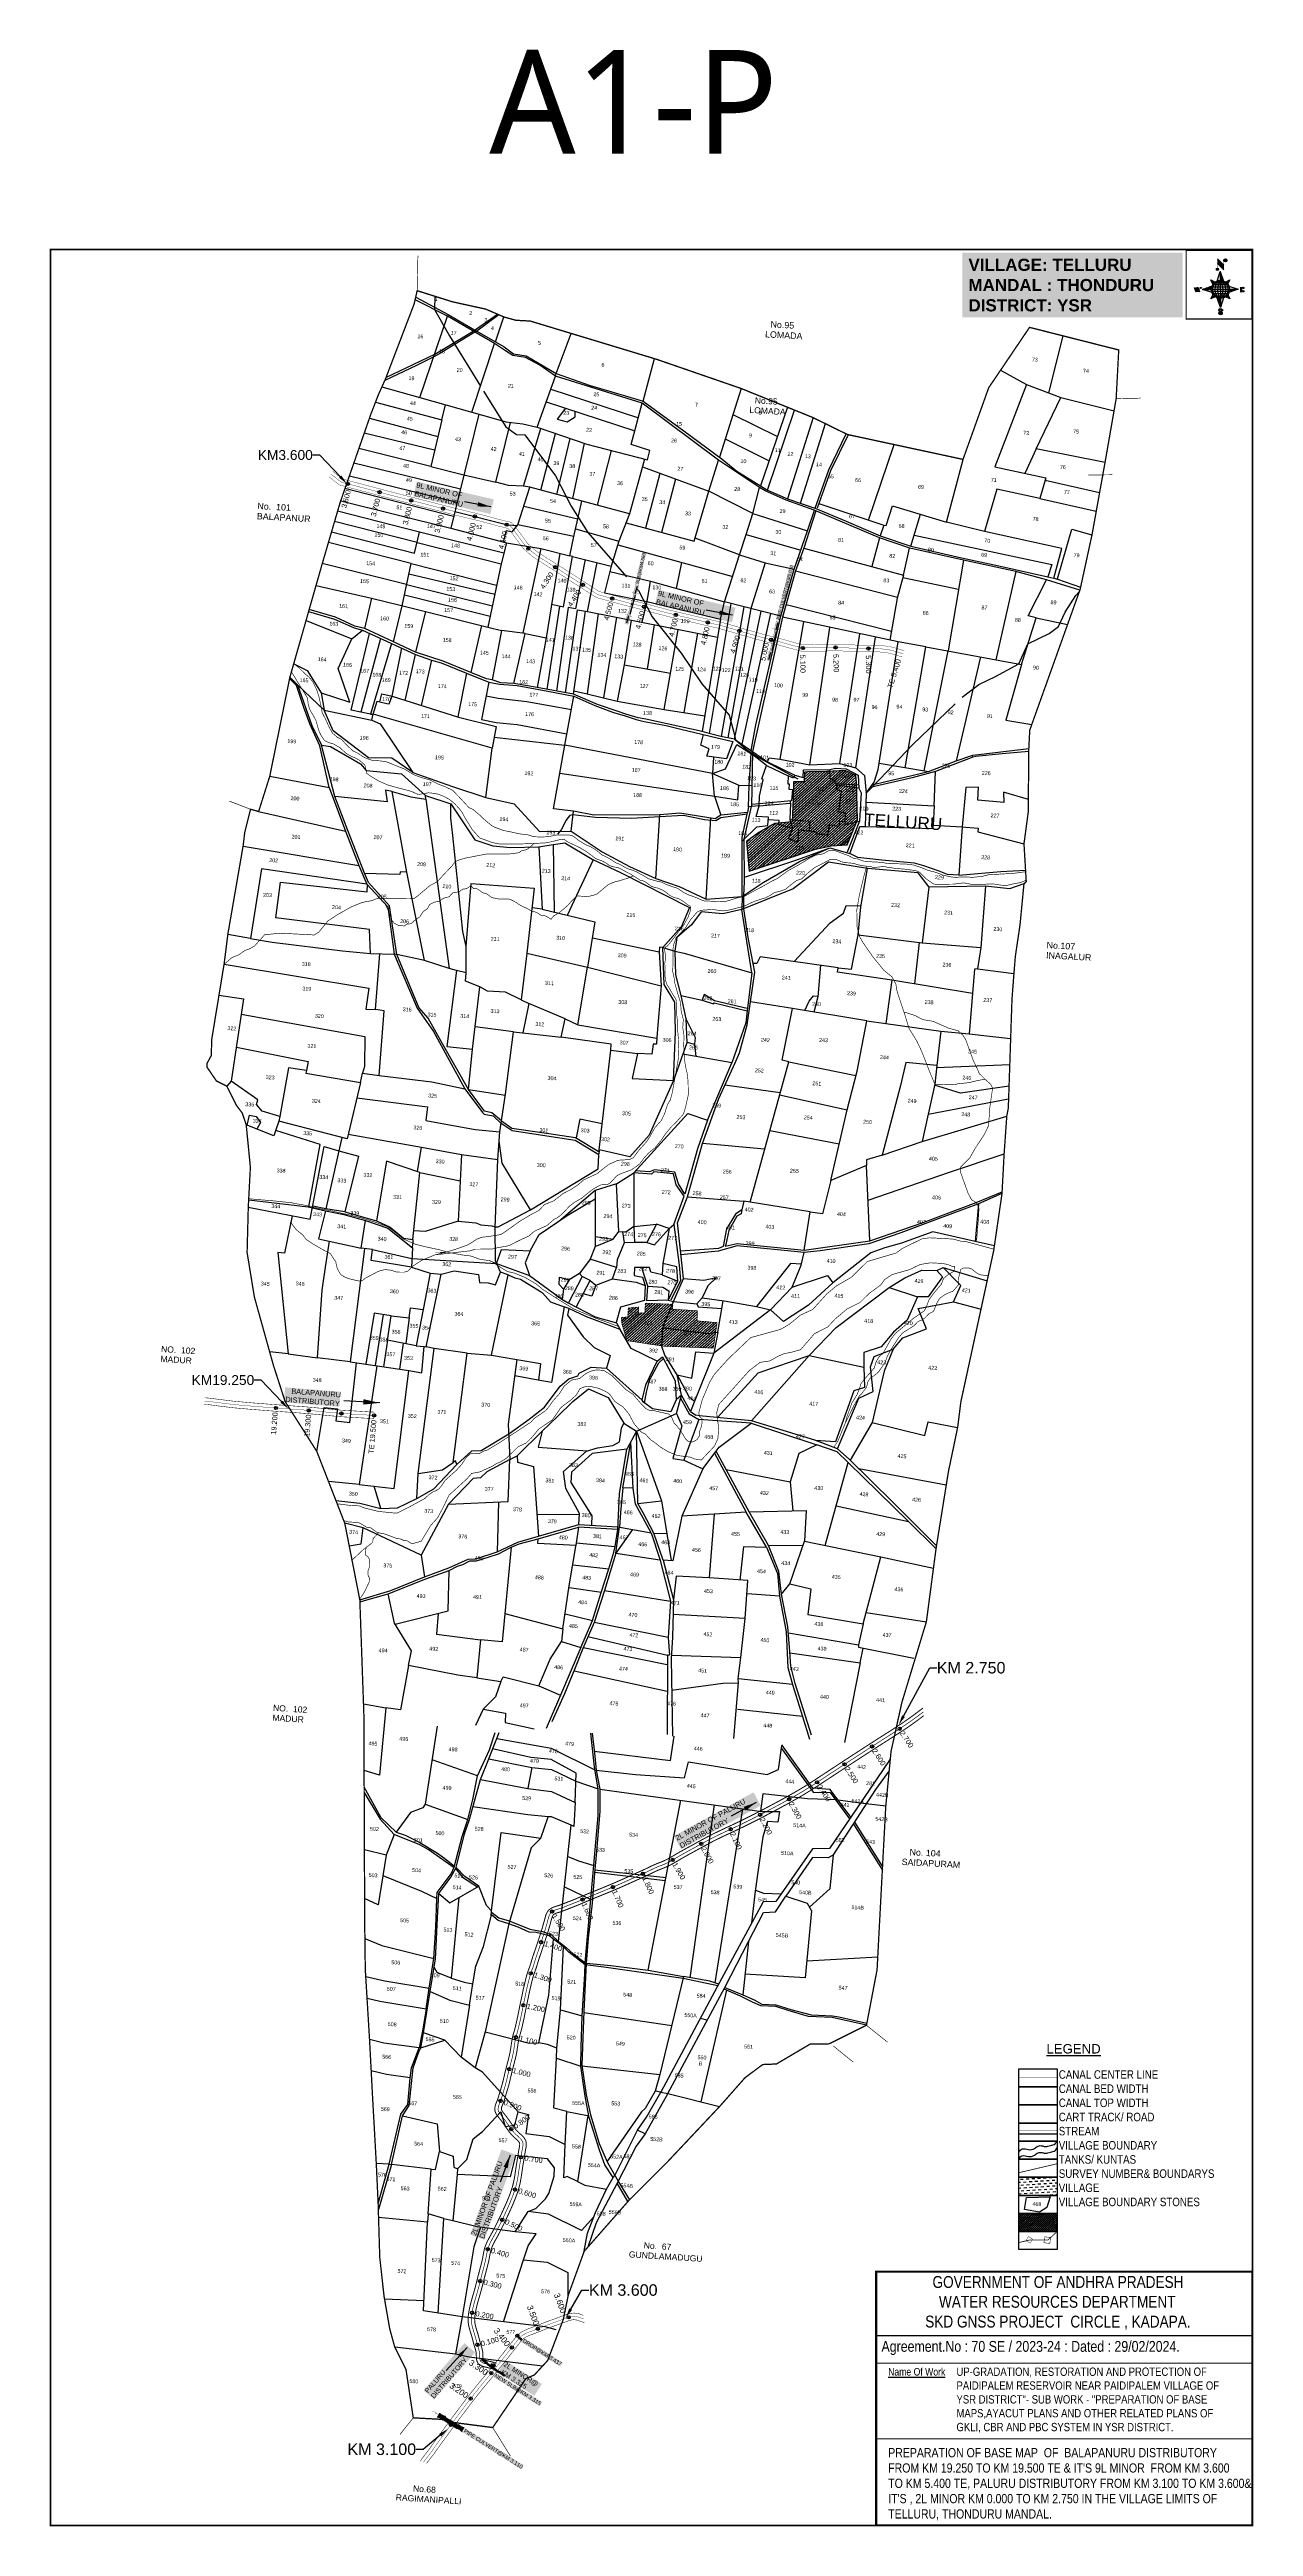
# Model space of a CAD drawing. Header units: inches. Extents: x 200778 to 204446, y 1604088 to 1611636.
import ezdxf
from ezdxf import colors
from ezdxf.entities.mleader import LeaderData, LeaderLine
from ezdxf.enums import TextEntityAlignment as Align
from ezdxf.math import Vec2, Vec3

# ---------------------------------------------------------------- set-up
doc = ezdxf.new("R2010")
doc.units = ezdxf.units.IN
doc.header["$LTSCALE"] = 15
doc.header["$MEASUREMENT"] = 0
doc.header["$PDMODE"] = 32
doc.header["$PDSIZE"] = 10
doc.linetypes.add('ACAD_ISO02W100', pattern=[15, 12, -3])
doc.linetypes.add('HIDDEN2', pattern=[0.1875, 0.125, -0.0625])
for name, color, linetype in [('AQUADUCT', 1, 'Continuous'), ('bord', 1, 'Continuous'), ('CADAS', 1, 'Continuous'), ('CANAL1', 7, 'Continuous'), ('CHANAGE', 1, 'Continuous'), ('CS', 134, 'Continuous'), ('CSMark', 72, 'Continuous'), ('FRAME 025', 7, 'Continuous'), ('PAPER SIZE', 5, 'Continuous'), ('PLOT NO', 7, 'Continuous'), ('PLOTS', 7, 'Continuous'), ('PLOTS NO', 7, 'Continuous'), ('RE REMARKS', 7, 'Continuous'), ('ROADS', 1, 'Continuous'), ('STREAMS', 4, 'Continuous'), ('STRUCTURE', 5, 'Continuous'), ('tank', 4, 'Continuous'), ('TEXT', 1, 'Continuous'), ('text2', 7, 'Continuous'), ('TITLEBLOCK', 7, 'Continuous'), ('VILLAGE', 7, 'Continuous'), ('VILLAGE BOUNDRY', 5, 'Continuous'), ('VILLAGE STONES', 240, 'Continuous')]:
    doc.layers.add(name, color=color, linetype=linetype)
doc.styles.add('ARIALN', font='ARIALN.TTF')
doc.styles.add('FONT1', font='Arial')
doc.styles.get("Standard").update_dxf_attribs({"font": 'arial.ttf'})
doc.styles.add('TMS', font='trebuc.ttf')
doc.linetypes.add('DOTS', pattern='A,1e-06,-3,["●",Standard,S=3,R=0,X=-1.25,Y=-1.25],-3', length=6.000001)
doc.dimstyles.get("Standard").update_dxf_attribs({"dimtxt": 0.18, "dimasz": 0.18, "dimexe": 0.18, "dimexo": 0.0625, "dimgap": 0.09, "dimtad": 0, "dimtih": 1, "dimtoh": 1, "dimdec": 4, "dimzin": 0, "dimdsep": 46, "dimtxsty": 'Standard', "dimcen": 0.09, "dimadec": 0, "dimazin": 0, "dimtfac": 1, "dimtdec": 4, "dimtofl": 0, "dimtmove": 0, "dimatfit": 3, "dimfxl": 1, "dimtolj": 1, "dimtzin": 0, "dimarcsym": 0})
pattern_1 = [(267.297113149, (-8720374.938, 50637915.138), (10.5367255337, -0.497431438), [])]
pattern_2 = [(357.297113149, (-8720374.938, 50637915.138), (0.497431438, 10.5367255337), [])]
pattern_3 = [(41.96442, (194905.1747, 1603777.6763), (-3.8800225, 4.3145865), []), (41.96442, (194905.455, 1603777.6615), (-3.8800225, 4.3145865), []), (41.96442, (194905.735, 1603777.6466), (-3.8800225, 4.3145865), [])]

# ---------------------------------------------------------------- blocks, each defined once
blk = doc.blocks.new('DROP')
h = blk.add_hatch()
h.set_pattern_fill('ANSI31', color=1, scale=10, angle=45)
h.set_pattern_definition([(90, (-324.4107, -25.7687), (-1.25, 0), [])])
h.paths.add_polyline_path([(-10, -4), (-14, 4), (14, 4), (10, -4)])
at = {"layer": 'STRUCTURE', "color": 5, "const_width": 0.49}
blk.add_lwpolyline([(-10, -4), (-14, 4), (14, 4), (10, -4), (-10, -4)], dxfattribs=at)
at = {"layer": 'STRUCTURE', "color": 5}
blk.add_circle((0, 0), 1.33, dxfattribs=at)
blk = doc.blocks.new('*X15')
at = {"color": 0, "linetype": 'Continuous'}
for p, q in [((6321.6, 240.5), (6322.3, 241.2)), ((6321.6, 240.3), (6322.3, 241)), ((6321.6, 240.1), (6322.3, 240.8)), ((6321.6, 239.9), (6322.4, 240.7)), ((6321.6, 239.8), (6322.4, 240.6)), ((6321.6, 239.6), (6322.5, 240.5)), ((6321.6, 239.4), (6322.5, 240.3)), ((6321.6, 239.2), (6322.6, 240.2)), ((6321.7, 239.1), (6322.6, 240.1)), ((6321.8, 240.8), (6322.4, 241.4)), ((6321.8, 239), (6322.7, 240)), ((6321.8, 239), (6322.8, 239.9)), ((6321.9, 238.9), (6322.9, 239.8)), ((6322, 238.8), (6323, 239.7)), ((6322.1, 241.3), (6322.4, 241.6)), ((6322.1, 238.7), (6323.1, 239.6)), ((6322.2, 238.6), (6323.1, 239.6)), ((6322.3, 238.5), (6323.2, 239.5)), ((6322.4, 238.5), (6323.3, 239.4)), ((6322.5, 238.4), (6323.4, 239.3)), ((6322.7, 238.4), (6323.6, 239.3)), ((6322.8, 238.3), (6323.7, 239.2)), ((6322.9, 238.3), (6323.8, 239.1)), ((6323.1, 238.2), (6323.9, 239.1)), ((6323.2, 238.2), (6324, 239)), ((6323.3, 238.2), (6324.2, 239)), ((6323.5, 238.1), (6324.3, 238.9)), ((6323.7, 238.1), (6324.4, 238.9)), ((6323.8, 238.1), (6324.6, 238.8)), ((6324.1, 238.2), (6324.7, 238.8)), ((6324.3, 238.3), (6324.9, 238.8)), ((6324.6, 238.3), (6325.1, 238.8)), ((6324.8, 238.4), (6325.2, 238.8)), ((6325.1, 238.5), (6325.4, 238.8)), ((6325.4, 238.6), (6325.6, 238.8))]:
    blk.add_line(p, q, dxfattribs=at)
blk = doc.blocks.new('*X14')
at = {"color": 0, "linetype": 'Continuous'}
for p, q in [((6324.4, 240.3), (6324.5, 240.4)), ((6324.6, 240.3), (6324.8, 240.5)), ((6324.7, 240.2), (6325, 240.5)), ((6324.8, 240.2), (6325.2, 240.6)), ((6325, 240.1), (6325.5, 240.6)), ((6325.1, 240.1), (6325.6, 240.6)), ((6325.2, 240), (6325.8, 240.6)), ((6325.3, 240), (6326, 240.6)), ((6325.4, 239.9), (6326.1, 240.6)), ((6325.5, 239.8), (6326.2, 240.5)), ((6325.6, 239.8), (6326.3, 240.5)), ((6325.7, 239.7), (6326.5, 240.4)), ((6325.9, 239.6), (6326.6, 240.3)), ((6326, 239.5), (6326.7, 240.3)), ((6326, 239.4), (6326.8, 240.2)), ((6326.1, 239.3), (6327, 240.2)), ((6326.2, 239.3), (6327.1, 240.1)), ((6326.3, 239.2), (6327.1, 240)), ((6326.4, 239.1), (6327.2, 239.9)), ((6326.5, 239), (6327.3, 239.8)), ((6326.5, 238.9), (6327.4, 239.7)), ((6326.6, 238.8), (6327.5, 239.6)), ((6326.7, 238.7), (6327.5, 239.5)), ((6326.8, 238.6), (6327.6, 239.4)), ((6326.8, 238.5), (6327.7, 239.3)), ((6326.8, 236.5), (6327.4, 237)), ((6326.9, 238.3), (6327.8, 239.2)), ((6326.9, 238.2), (6327.9, 239.1)), ((6326.9, 236.8), (6327.6, 237.4)), ((6327, 238.1), (6327.8, 239)), ((6327, 237.9), (6327.8, 238.8)), ((6327, 237.8), (6327.8, 238.6)), ((6327, 237.6), (6327.8, 238.4)), ((6327, 237.4), (6327.8, 238.2)), ((6327, 237.3), (6327.8, 238)), ((6327, 237.1), (6327.8, 237.9))]:
    blk.add_line(p, q, dxfattribs=at)
blk = doc.blocks.new('H')
at = {"layer": 'bord', "extrusion": (0.000427885, 0.004792, 0.999988)}
h = blk.add_hatch(dxfattribs=at)
h.set_pattern_fill('LINE', color=8, scale=84.387686, angle=-92.7029, style=0)
h.set_pattern_definition(pattern_1)
h.paths.add_polyline_path([(-625, 665, -0.090992), (-615, 710), (-751, 671)])
h = blk.add_hatch(dxfattribs=at)
h.set_pattern_fill('LINE', color=8, scale=84.387686, angle=-2.7029, style=0)
h.set_pattern_definition(pattern_2)
h.paths.add_polyline_path([(-492, 786, -0.090992), (-448, 775), (-486, 912)])
h = blk.add_hatch(dxfattribs=at)
h.set_pattern_fill('LINE', color=8, scale=84.387686, angle=-2.7029, style=0)
h.set_pattern_definition(pattern_2)
h.paths.add_polyline_path([(-504, 533, -0.090992), (-549, 543), (-510, 406)])
h = blk.add_hatch(dxfattribs=at)
h.set_pattern_fill('LINE', color=8, scale=84.387686, angle=-92.7029, style=0)
h.set_pattern_definition(pattern_1)
h.paths.add_polyline_path([(-246, 647), (-372, 653, -0.090992), (-382, 609)])
for p, q in [((-516, 1087, -1217), (-432, 994, -1217)), ((-865, 701, -1215), (-847, 638, -1215)), ((-752, 665, -1215), (-615, 704, -1215)), ((-627, 794, -1216), (-567, 760, -1216)), ((-627, 794, -1216), (-584, 747, -1215)), ((-599, 731, -1215), (-627, 794, -1216)), ((-538, 774, -1216), (-487, 906, -1216)), ((-519, 1020, -1217), (-435, 927, -1216)), ((-487, 906, -1216), (-493, 780, -1216)), ((-487, 906, -1216), (-448, 769, -1216)), ((-421, 753, -1216), (-359, 781, -1216)), ((-359, 781, -1216), (-405, 739, -1216)), ((-359, 781, -1216), (-392, 721, -1215)), ((-847, 700, -1215), (-829, 637, -1215)), ((-829, 699, -1215), (-811, 636, -1215)), ((-829, 699, -1215), (-811, 698, -1215)), ((-811, 698, -1215), (-794, 635, -1215)), ((-752, 665, -1215), (-625, 659, -1215)), ((-619, 614, -1215), (-752, 665, -1215)), ((-639, 526, -1214), (-606, 585, -1215)), ((-639, 526, -1214), (-593, 568, -1215)), ((-577, 553, -1215), (-639, 526, -1214)), ((-511, 400, -1214), (-549, 537, -1214)), ((-460, 533, -1215), (-511, 400, -1214)), ((-505, 527, -1214), (-511, 400, -1214)), ((-371, 513, -1214), (-431, 546, -1215)), ((-371, 513, -1214), (-414, 560, -1215)), ((-399, 576, -1215), (-371, 513, -1214)), ((-246, 641, -1215), (-383, 603, -1215)), ((-379, 693, -1215), (-246, 641, -1215)), ((-373, 647, -1215), (-246, 641, -1215)), ((-213, 669, -1215), (-217, 601, -1215)), ((-197, 600, -1215), (-194, 668, -1215))]:
    blk.add_line(p, q, dxfattribs=at)
at = {"layer": 'bord', "color": 8, "linetype": 'ByBlock', "extrusion": (0.000427885, 0.004792, 0.999988)}
for p, q in [((-386, 711, -1215), (-605, 722, -1215)), ((-411, 744, -1216), (-578, 752, -1216)), ((-493, 780, -1216), (-505, 527, -1214)), ((-373, 647, -1215), (-625, 659, -1215)), ((-378, 616, -1215), (-623, 628, -1215)), ((-375, 679, -1215), (-620, 691, -1215)), ((-392, 585, -1215), (-611, 595, -1215)), ((-420, 555, -1215), (-587, 562, -1215))]:
    blk.add_line(p, q, dxfattribs=at)
at = {"layer": 'bord', "extrusion": (0.000427885, 0.004792, 0.999988), "elevation": -1212}
for points, const_width in [([(-522, 960), (-516, 1093)], 1.61), ([(-434, 933), (-428, 1066)], 1.61), ([(-870, 707), (-846, 706)], 0.642), ([(-829, 643), (-855, 644)], 0.642), ([(-829, 643), (-821, 678)], 0.642), ([(-811, 642), (-784, 641)], 0.642), ([(-793, 641), (-782, 694)], 0.642), ([(-177, 605), (-226, 607)], 0.706), ([(-223, 676), (-174, 673)], 0.706), ([(-195, 645), (-185, 644)], 0.706)]:
    blk.add_lwpolyline(points, dxfattribs=dict(at, const_width=const_width))
for points, const_width in [([(-414, 1073, 1), (-398, 1058, 1)], 22.3), ([(-530, 950, 1), (-520, 939, 1)], 14.8), ([(-776, 697, 1), (-769, 690, 1)], 8.9), ([(-490, 362, 1), (-498, 369, 1)], 11.1), ([(-180, 618, 1), (-173, 611, 1)], 9.79), ([(-178, 667, 1), (-171, 660, 1)], 9.79), ([(-525, 322, 1), (-533, 329, 1)], 11.1)]:
    blk.add_lwpolyline(points, format="xyb", close=True, dxfattribs=dict(at, const_width=const_width))
for points in [[(-537, 317), (-531, 310), (-520, 307), (-505, 307), (-494, 310), (-486, 318), (-487, 326), (-491, 333), (-494, 336), (-503, 341), (-522, 347), (-530, 352), (-534, 355), (-537, 363), (-537, 373), (-530, 381), (-520, 384), (-504, 384), (-493, 380), (-487, 373)], [(-522, 348), (-526, 354), (-528, 361), (-528, 371), (-526, 375), (-521, 381), (-515, 384)], [(-505, 307), (-499, 312), (-497, 319), (-497, 327), (-501, 335), (-509, 343)]]:
    blk.add_lwpolyline(points, dxfattribs=at)
at = {"layer": 'bord', "extrusion": (0.000427885, 0.004792, 0.999988)}
for centre, radius in [((-406, 1065, -1212), 22.3), ((-498, 659, -1212), 127), ((-525, 944, -1212), 14.8), ((-773, 694, -1212), 8.9), ((-494, 365, -1212), 11.1), ((-177, 615, -1212), 9.79), ((-174, 663, -1212), 9.79), ((-529, 325, -1212), 11.1)]:
    blk.add_circle(centre, radius, dxfattribs=at)
at = {"layer": 'bord', "color": 8, "linetype": 'ByBlock', "extrusion": (0.000427885, 0.004792, 0.999988)}
for centre, radius, start, end in [((-482, 658, -1212), 128, 94.9254, 259.6691), ((-437, 656, -1212), 141, 113.2864, 241.308), ((-316, 651, -1212), 222, 142.5892, 212.0053), ((-560, 662, -1212), 141, 293.2864, 61.308), ((-681, 668, -1212), 222, 322.5892, 32.0053), ((-515, 660, -1212), 128, 274.9254, 79.6691)]:
    blk.add_arc(centre, radius, start, end, dxfattribs=at)
at = {"layer": 'bord', "extrusion": (0.000427885, 0.004792, 0.999988)}
for points in [[(-516, 1093, -1212), (-431, 1000, -1212), (-519, 1026, -1212), (-434, 933, -1212)], [(-864, 707, -1212), (-846, 706, -1212), (-846, 644, -1212), (-829, 643, -1212)], [(-829, 705, -1212), (-811, 704, -1212), (-811, 642, -1212), (-793, 641, -1212)], [(-193, 674, -1212), (-197, 606, -1212), (-213, 675, -1212), (-216, 607, -1212)]]:
    blk.add_solid(points, dxfattribs=at)
at = {"layer": 'bord', "extrusion": (0.000427885, 0.004792, 0.999988), "xscale": 7.977342409717546, "yscale": 7.977342409717546, "zscale": 7.977342409717546, "rotation": 138.0840426661453}
for name, p in [('*X14', (38301, -31929, -1212)), ('*X15', (38314, -31951, -1212))]:
    blk.add_blockref(name, p, dxfattribs=at)
blk = doc.blocks.new('ss')
at = {"layer": 'tank'}
h = blk.add_hatch(dxfattribs=at)
h.set_pattern_fill('DASH', color=256, scale=77.763255, angle=3.54054, style=0)
h.set_pattern_definition([(3.5405362, (-494901.071, -1086531.709), (9.10157338, 10.3021349), [9.72040692, -9.72040692])])
h.paths.add_polyline_path([(0, -367.4), (130.6, -367.4), (130.6, -428.6), (0, -428.6)])
at = {"layer": 'VILLAGE', "linetype": 'Continuous'}
h = blk.add_hatch(dxfattribs=at)
h.set_pattern_fill('SACNCR', color=256, scale=52.230973, angle=1.53032, style=0)
h.set_pattern_definition([(46.53031993, (-494901.0705, -1086531.709), (-3.553690313, 3.368753931), []), (46.53031993, (-494897.6093, -1086531.6163), (-3.553690313, 3.368753931), [0, -4.896653744])])
h.paths.add_polyline_path([(0, -489.8), (130.6, -489.8), (130.6, -551), (0, -551)])
at = {"layer": 'CANAL1', "color": 1, "linetype": 'HIDDEN2', "ltscale": 100, "const_width": 0.64}
blk.add_lwpolyline([(0, -30.6), (130.6, -30.6)], dxfattribs=at)
at = {"layer": 'CANAL1', "color": 5, "ltscale": 100, "const_width": 0.64}
for points in [[(130.6, -82.2), (0, -82.2)], [(130.6, -101.4), (0, -101.4)]]:
    blk.add_lwpolyline(points, dxfattribs=at)
at = {"layer": 'CANAL1', "color": 1, "ltscale": 100, "const_width": 0.64}
for points in [[(130.6, -130.7), (0, -130.7)], [(130.6, -175.5), (0, -175.5)]]:
    blk.add_lwpolyline(points, dxfattribs=at)
at = {"layer": 'PLOT NO'}
for points in [[(0, 0), (130.6, 0), (130.6, -61.2), (0, -61.2)], [(0, -61.2), (130.6, -61.2), (130.6, -122.5), (0, -122.5)], [(0, -122.5), (130.6, -122.5), (130.6, -183.7), (0, -183.7)], [(0, -183.7), (130.6, -183.7), (130.6, -244.9), (0, -244.9)], [(0, -244.9), (130.6, -244.9), (130.6, -306.1), (0, -306.1)], [(0, -306.1), (130.6, -306.1), (130.6, -367.4), (0, -367.4)], [(0, -367.4), (130.6, -367.4), (130.6, -428.6), (0, -428.6)], [(0, -428.6), (130.6, -428.6), (130.6, -489.8), (0, -489.8)], [(0, -489.8), (130.6, -489.8), (130.6, -551), (0, -551)], [(0, -551), (130.6, -551), (130.6, -612.3), (0, -612.3)]]:
    blk.add_lwpolyline(points, close=True, dxfattribs=at)
blk.add_lwpolyline([(19.5, -476.2), (26.2, -435.8), (106.8, -434), (95.2, -469.4), (70.8, -485.6), (19.5, -476.2)], dxfattribs=at)
at = {"layer": 'PLOT NO', "color": 4}
for points in [[(0, -282.8), (12, -271.3), (33, -273.7), (53.5, -269.8), (59.5, -264.9), (73.3, -260.2), (84.2, -262), (94.9, -263.1), (103.1, -260.5), (120, -256), (130.6, -244.9)], [(0, -305.7), (12, -294.2), (33, -296.6), (53.5, -292.7), (59.5, -287.8), (73.3, -283.1), (84.2, -284.9), (94.9, -286.1), (103.1, -283.5), (120, -278.9), (130.6, -267.8)]]:
    blk.add_spline(points, degree=3, dxfattribs=at)
at = {"layer": 'ROADS', "ltscale": 0.15, "const_width": 1.28}
blk.add_lwpolyline([(0, -207.9), (130.6, -207.9)], dxfattribs=at)
at = {"layer": 'ROADS', "linetype": 'DOTS', "ltscale": 0.5}
blk.add_lwpolyline([(0, -220.7), (130.6, -220.7)], dxfattribs=at)
at = {"layer": 'VILLAGE BOUNDRY', "linetype": 'ACAD_ISO02W100', "ltscale": 2, "const_width": 2.56}
for points in [[(0, -352.1), (130.6, -321.4)], [(0, -588.5), (36.1, -580), (98.6, -580), (130.6, -551)]]:
    blk.add_lwpolyline(points, dxfattribs=at)
at = {"layer": 'VILLAGE STONES'}
for points, const_width in [([(24.6, -581.8), (33.4, -568.1), (47.1, -577), (38.3, -590.6)], 1.3), ([(87.7, -568.9), (107.9, -571.1), (105.7, -591.3), (85.5, -589.1)], 1.63)]:
    blk.add_lwpolyline(points, close=True, dxfattribs=dict(at, const_width=const_width))
at = {"layer": 'PLOT NO'}
blk.add_text('468', height=12.8, rotation=358.68771, dxfattribs=at).set_placement((61.7, -458.1), align=Align.MIDDLE_CENTER)
at = {"layer": 'text2', "extrusion": (0.000201441, 0.004807, 0.999988)}
blk.add_text('%%ULEGEND', height=32, dxfattribs=at).set_placement((185.9, 67.7, 0.4), align=Align.MIDDLE)
at = {"layer": 'TITLEBLOCK', "extrusion": (0.000201441, 0.004807, 0.999988), "insert": (135.8, -5), "char_height": 28.758, "width": 602.932, "attachment_point": 1, "text_direction": (1, -1e-06, -0.000201), "style": 'ARIALN'}
blk.add_mtext('CANAL CENTER LINE \\PCANAL BED WIDTH {\\H1.52882x; }\\PCANAL TOP WIDTH {\\H1.35255x; }\\PCART TRACK/ ROAD{\\H1.4113x; }\\PSTREAM {\\H1.39172x; }\\PVILLAGE BOUNDARY{\\H1.39825x; }\\PTANKS/ KUNTAS{\\H1.39607x; }\\PSURVEY NUMBER& BOUNDARYS{\\H1.3968x; }\\PVILLAGE{\\H1.39655x; }\\PVILLAGE BOUNDARY STONES{\\H1.39664x; }', dxfattribs=at)
blk = doc.blocks.new('SP')
at = {"layer": 'STRUCTURE'}
h = blk.add_hatch(dxfattribs=at)
h.set_pattern_fill('DASH', color=256, scale=8, style=0)
edge = h.paths.add_edge_path()
edge.add_spline(control_points=[(769826, 1706742), (769825, 1706742), (769824, 1706741), (769821, 1706740), (769817, 1706740), (769811, 1706739), (769804, 1706740), (769798, 1706741), (769796, 1706742)], knot_values=[0, 0, 0, 0, 1.613557, 5.24513, 8.624976, 13.470124, 22.190216, 30.746377, 30.746377, 30.746377, 30.746377], degree=3, periodic=0)
edge.add_line((769796, 1706742), (769793, 1706740))
edge.add_line((769793, 1706740), (769733, 1706740))
edge.add_line((769733, 1706740), (769730, 1706742))
edge.add_spline(control_points=[(769730, 1706742), (769727, 1706741), (769721, 1706739), (769714, 1706738), (769708, 1706739), (769704, 1706740), (769701, 1706740), (769700, 1706741), (769700, 1706741)], knot_values=[0, 0, 0, 0, 8.556161, 17.276253, 22.121402, 25.501247, 29.13282, 30.746377, 30.746377, 30.746377, 30.746377], degree=3, periodic=0)
edge.add_line((769700, 1706741), (769700, 1706722))
edge.add_spline(control_points=[(769700, 1706722), (769700, 1706722), (769701, 1706723), (769704, 1706724), (769708, 1706725), (769714, 1706725), (769721, 1706725), (769727, 1706723), (769730, 1706723)], knot_values=[0, 0, 0, 0, 1.613557, 5.24513, 8.624976, 13.470124, 22.190216, 30.746377, 30.746377, 30.746377, 30.746377], degree=3, periodic=0)
edge.add_line((769730, 1706723), (769733, 1706725))
edge.add_line((769733, 1706725), (769793, 1706725))
edge.add_line((769793, 1706725), (769796, 1706723))
edge.add_spline(control_points=[(769796, 1706723), (769798, 1706723), (769804, 1706725), (769811, 1706726), (769817, 1706725), (769821, 1706725), (769824, 1706724), (769825, 1706723), (769826, 1706723)], knot_values=[0, 0, 0, 0, 8.556161, 17.276253, 22.121402, 25.501247, 29.13282, 30.746377, 30.746377, 30.746377, 30.746377], degree=3, periodic=0)
edge.add_line((769826, 1706723), (769826, 1706742))
h.paths.add_polyline_path([(769764, 1706732, -1), (769761, 1706732, -1)], flags=0)
h.paths.add_polyline_path([(769761, 1706732, 1), (769764, 1706732, 1)], flags=16)
at = {"layer": 'STRUCTURE', "const_width": 0.628}
for points in [[(769727, 1706748), (769727, 1706744), (769733, 1706740), (769793, 1706740), (769799, 1706744), (769799, 1706748)], [(769727, 1706717), (769727, 1706721), (769733, 1706725), (769793, 1706725), (769799, 1706721), (769799, 1706717)]]:
    blk.add_lwpolyline(points, dxfattribs=at)
at = {"layer": 'STRUCTURE', "color": 3}
blk.add_lwpolyline([(769733, 1706725), (769793, 1706725)], dxfattribs=at)
blk.add_lwpolyline([(769733, 1706725), (769793, 1706725)], dxfattribs=at)
at = {"layer": 'STRUCTURE', "color": 0}
blk.add_circle((769763, 1706732), 1.55, dxfattribs=at)
at = {"layer": 'STRUCTURE'}
for points in [[(769700, 1706741), (769701, 1706740), (769704, 1706740), (769708, 1706739), (769713, 1706739), (769721, 1706740), (769730, 1706742)], [(769826, 1706742), (769824, 1706741), (769821, 1706740), (769817, 1706740), (769813, 1706739), (769804, 1706740), (769796, 1706742)], [(769700, 1706722), (769701, 1706723), (769704, 1706724), (769708, 1706724), (769713, 1706725), (769721, 1706724), (769730, 1706723)], [(769826, 1706723), (769824, 1706724), (769821, 1706725), (769817, 1706725), (769813, 1706726), (769804, 1706725), (769796, 1706723)]]:
    blk.add_spline(points, degree=3, dxfattribs=at)
at = {"layer": 'STRUCTURE', "color": 0}
blk.add_text('STREAM', height=5, dxfattribs=at).set_placement((769684, 1706732), align=Align.MIDDLE_CENTER)
for points in [[(769727, 1706732), (769701, 1706732)], [(769824, 1706732), (769801, 1706732)]]:
    blk.add_leader(points, dimstyle='Standard', override={"dimasz": 10, "dimgap": 0.09, "dimtad": 0}, dxfattribs=at)
blk = doc.blocks.new('OT')
at = {"layer": 'STRUCTURE', "color": 190}
for points, const_width in [([(769751, 1706596), (769729, 1706596)], 0.5), ([(769751, 1706579), (769729, 1706579)], 0.5), ([(769775, 1706602), (769775, 1706598), (769769, 1706594), (769762, 1706594), (769754, 1706594), (769748, 1706598), (769748, 1706602)], 0.5), ([(769748, 1706573), (769748, 1706577), (769754, 1706581), (769762, 1706581), (769762, 1706581), (769762, 1706581), (769769, 1706581), (769775, 1706577), (769775, 1706573)], 0.5), ([(769762, 1706594), (769762, 1706581)], 2.5)]:
    blk.add_lwpolyline(points, dxfattribs=dict(at, const_width=const_width))
at = {"layer": 'STRUCTURE', "color": 0}
blk.add_circle((769762, 1706587), 1.87, dxfattribs=at)
blk.add_leader([(769733, 1706587), (769754, 1706587)], dimstyle='Standard', override={"dimasz": 10, "dimgap": 0.09, "dimtad": 0}, dxfattribs=at)
blk = doc.blocks.new('SLB')
at = {"layer": 'STRUCTURE'}
h = blk.add_hatch(dxfattribs=at)
h.set_pattern_fill('DOTS', color=6, scale=20, angle=320.37225, style=0)
h.set_pattern_definition([(320.372247934, (-159.4327, -72.9564), (1.2786241598, 0.5641323054), [0, -1.25])])
h.paths.add_polyline_path([(769699.5, 1706871.1), (769699.5, 1706861.1), (769729.1, 1706861.1), (769732.1, 1706863.1), (769792.1, 1706863.1), (769795.1, 1706861.1), (769824.7, 1706861.1), (769824.7, 1706871.1), (769795.1, 1706871.1), (769792.1, 1706869.1), (769732.1, 1706869.1), (769729.1, 1706871.1)])
at = {"layer": 'STRUCTURE', "color": 6, "linetype": 'ACAD_ISO02W100', "ltscale": 0.5, "const_width": 0.5}
for points in [[(769699.5, 1706871.1), (769729.1, 1706871.1)], [(769699.5, 1706861.1), (769729.1, 1706861.1)], [(769795.1, 1706871.1), (769824.7, 1706871.1)], [(769795.1, 1706861.1), (769824.7, 1706861.1)]]:
    blk.add_lwpolyline(points, dxfattribs=at)
at = {"layer": 'STRUCTURE', "color": 6, "const_width": 0.628}
for points in [[(769726.1, 1706877.1), (769726.1, 1706873.1), (769732.1, 1706869.1), (769792.1, 1706869.1), (769798.1, 1706873.1), (769798.1, 1706877.1)], [(769726.1, 1706855.1), (769726.1, 1706859.1), (769732.1, 1706863.1), (769792.1, 1706863.1), (769798.1, 1706859.1), (769798.1, 1706855.1)]]:
    blk.add_lwpolyline(points, dxfattribs=at)
at = {"layer": 'STRUCTURE', "color": 6}
blk.add_lwpolyline([(769732.1, 1706863.1), (769792.1, 1706863.1)], dxfattribs=at)
blk.add_lwpolyline([(769732.1, 1706863.1), (769792.1, 1706863.1)], dxfattribs=at)
at = {"layer": 'STRUCTURE', "color": 0}
blk.add_circle((769762.1, 1706866.1), 1.24, dxfattribs=at)
for points in [[(769703.8, 1706866), (769726.7, 1706866)], [(769818.6, 1706865.8), (769795.7, 1706865.8)]]:
    blk.add_leader(points, dimstyle='Standard', override={"dimasz": 10, "dimgap": 0.09, "dimtad": 0}, dxfattribs=at)

msp = doc.modelspace()

# ---------------------------------------------------------------- hatches: boundary and pattern name
at = {"layer": 'TEXT'}
h = msp.add_hatch(dxfattribs=at)
h.set_pattern_fill('JIS_RC_15', color=256, scale=0.38684, angle=-3.03558)
h.set_pattern_definition(pattern_3)
h.paths.add_polyline_path([(202909.7, 1609131.4), (203111.2, 1609199.3), (203158.8, 1609209.1), (203208.2, 1609212.5), (203239.1, 1609288.4), (203236.2, 1609403.3), (203234.2, 1609423.4), (203202.4, 1609439), (203146.2, 1609435.5), (203087.1, 1609434.2), (203077.9, 1609433.5), (203076.7, 1609404.2), (203044.5, 1609404.4), (203043.4, 1609350.4), (203040.4, 1609282.4), (202986.1, 1609277.5), (202938.8, 1609249.3), (202901.7, 1609221.9)])
h = msp.add_hatch(dxfattribs=at)
h.set_pattern_fill('JIS_RC_15', color=256, scale=0.38684, angle=-3.03558)
h.set_pattern_definition(pattern_3)
h.paths.add_polyline_path([(202519.8, 1607771.5), (202539.9, 1607773.7), (202541, 1607800.5), (202572.6, 1607803.4), (202572, 1607786.1), (202591.6, 1607785), (202592.9, 1607815.4), (202676.6, 1607811.9), (202676.1, 1607796.9), (202751.2, 1607792.3), (202750.9, 1607761.5), (202811.7, 1607756), (202800.3, 1607678.5), (202648, 1607684.3), (202536.7, 1607701.3), (202522, 1607750.6)])

# ---------------------------------------------------------------- linework, layer by layer
at = {"layer": 'CANAL1', "color": 200}
for points, const_width in [([(201628.5, 1610334.3), (201660.4, 1610309.1), (201667.7, 1610306.8), (201821.7, 1610266.1), (202010.8, 1610217.8), (202094, 1610197.5), (202139.5, 1610184.9), (202163.3, 1610179.1), (202173.5, 1610176.7), (202179.4, 1610171.7), (202220.4, 1610115.8), (202241.5, 1610097.2), (202256.6, 1610085.7), (202280.6, 1610070.2), (202334.7, 1610036.1), (202420.9, 1609980.6), (202444.1, 1609965.4), (202452.1, 1609963.4), (202533.8, 1609941), (202553, 1609936.7), (202559.5, 1609934.9), (202665, 1609907.2), (202760.5, 1609884.7), (202806.4, 1609874), (202812.6, 1609872.9), (202865.6, 1609857.9), (202891, 1609850), (202968.9, 1609828.4), (202985.4, 1609824.9), (202995.4, 1609822.3), (203031, 1609812.1), (203070.1, 1609801.9), (203098.8, 1609802), (203134.4, 1609802.4), (203175, 1609803.7), (203256.8, 1609799.9), (203303.3, 1609800.3), (203318.6, 1609798.6), (203331.4, 1609797.1), (203350.2, 1609792.5), (203376.4, 1609784.3)], 1), ([(201640.9, 1610350), (201670, 1610327.1), (201673.4, 1610326), (201826.7, 1610285.4), (202015.6, 1610237.2), (202099.1, 1610216.9), (202144.5, 1610204.3), (202168, 1610198.6), (202182.9, 1610195.1), (202194.1, 1610185.3), (202235.2, 1610129.4), (202254.1, 1610112.7), (202268.1, 1610102.1), (202291.4, 1610087.1), (202345.5, 1610053), (202431.8, 1609997.4), (202452.3, 1609983.9), (202457.2, 1609982.7), (202538.6, 1609960.4), (202557.7, 1609956.1), (202564.6, 1609954.3), (202669.8, 1609926.6), (202765, 1609904.2), (202810.5, 1609893.6), (202817.1, 1609892.4), (202871.3, 1609877.1), (202896.6, 1609869.1), (202973.6, 1609847.9), (202990, 1609844.3), (203000.7, 1609841.6), (203036.3, 1609831.4), (203072.7, 1609821.9), (203098.6, 1609822), (203134, 1609822.3), (203175.1, 1609823.7), (203257.1, 1609819.9), (203304.4, 1609820.3), (203320.9, 1609818.4), (203334.9, 1609816.9), (203355.5, 1609811.8), (203382.4, 1609803.4)], 1), ([(201250.4, 1607526.9), (201259.9, 1607526.5), (201336.8, 1607516.8), (201393.5, 1607511.7), (201460.1, 1607506.5), (201561.6, 1607499.2), (201664.4, 1607489.5), (201767.1, 1607483.3)], 1.5), ([(201249.5, 1607507), (201258.2, 1607506.6), (201334.7, 1607496.9), (201391.8, 1607491.8), (201458.6, 1607486.6), (201559.9, 1607479.3), (201662.9, 1607469.5), (201766.3, 1607463.4)], 1.5), ([(201907.3, 1604286.8), (201912.3, 1604294.1), (201933.3, 1604321.5), (201957.4, 1604355.5), (201988.9, 1604398.3), (202014, 1604432.3), (202049.1, 1604478.7), (202078.1, 1604515.4), (202112.5, 1604557), (202145.4, 1604597.3), (202185.2, 1604647.7), (202200.2, 1604667.2), (202208.2, 1604674.9), (202216.2, 1604680.4), (202230.4, 1604687.7), (202250.2, 1604695.1), (202288.8, 1604710.1), (202332.6, 1604726.1), (202352.2, 1604733.1), (202365.6, 1604736.9), (202376.2, 1604738), (202390.8, 1604735.8), (202403.7, 1604731.1)], 1.5), ([(201926.7, 1604279.7), (201928.5, 1604282.4), (201949.4, 1604309.7), (201973.6, 1604343.8), (202005, 1604386.4), (202030, 1604420.3), (202064.9, 1604466.4), (202093.7, 1604502.9), (202127.9, 1604544.3), (202161, 1604584.8), (202201, 1604635.4), (202215.2, 1604653.8), (202220.9, 1604659.4), (202226.5, 1604663.2), (202238.5, 1604669.3), (202257.4, 1604676.4), (202295.8, 1604691.4), (202339.4, 1604707.3), (202358.3, 1604714), (202369.3, 1604717.2), (202375.7, 1604717.8), (202385.8, 1604716.3), (202399.4, 1604711.3), (202407, 1604708.6)], 1.5)]:
    msp.add_lwpolyline(points, dxfattribs=dict(at, const_width=const_width))
at = {"layer": 'CANAL1', "color": 1, "linetype": 'HIDDEN2', "ltscale": 4, "const_width": 1}
for points in [[(201634.7, 1610342.1), (201665.2, 1610318.1), (201670.6, 1610316.4), (201824.2, 1610275.8), (202013.2, 1610227.5), (202096.5, 1610207.2), (202142, 1610194.6), (202165.6, 1610188.9), (202178.2, 1610185.9), (202186.7, 1610178.5), (202227.8, 1610122.6), (202247.8, 1610105), (202262.3, 1610093.9), (202286, 1610078.7), (202340.1, 1610044.5), (202426.3, 1609989), (202448.2, 1609974.7), (202454.7, 1609973), (202536.2, 1609950.7), (202555.3, 1609946.4), (202562.1, 1609944.6), (202667.4, 1609916.9), (202762.7, 1609894.4), (202808.4, 1609883.8), (202814.8, 1609882.6), (202868.4, 1609867.5), (202893.8, 1609859.5), (202971.2, 1609838.2), (202987.7, 1609834.6), (202998, 1609832), (203033.7, 1609821.8), (203071.4, 1609811.9), (203098.7, 1609812), (203134.2, 1609812.4), (203175.1, 1609813.7), (203257, 1609809.9), (203303.9, 1609810.3), (203319.7, 1609808.5), (203333.2, 1609807), (203352.9, 1609802.2), (203379.4, 1609793.9)], [(201917, 1604283.2), (201920.4, 1604288.3), (201941.4, 1604315.6), (201965.5, 1604349.6), (201997, 1604392.4), (202022, 1604426.3), (202057, 1604472.5), (202085.9, 1604509.1), (202120.2, 1604550.7), (202153.2, 1604591.1), (202193.1, 1604641.5), (202207.7, 1604660.5), (202214.6, 1604667.2), (202221.3, 1604671.8), (202234.4, 1604678.5), (202253.8, 1604685.7), (202292.3, 1604700.8), (202336, 1604716.7), (202355.2, 1604723.6), (202367.5, 1604727.1), (202375.9, 1604727.9), (202388.3, 1604726), (202402.8, 1604720.7), (202405.4, 1604719.8)]]:
    msp.add_lwpolyline(points, dxfattribs=at)
at = {"layer": 'CANAL1', "color": 1, "ltscale": 4, "const_width": 1}
msp.add_lwpolyline([(201250, 1607517), (201259, 1607516.5), (201335.7, 1607506.8), (201392.7, 1607501.7), (201459.3, 1607496.6), (201560.7, 1607489.3), (201663.7, 1607479.5), (201766.7, 1607473.3)], dxfattribs=at)
at = {"layer": 'CANAL1', "color": 200, "linetype": 'ByBlock', "ltscale": 40, "const_width": 3}
for points in [[(202133.5, 1604565.6), (202126.5, 1604567.8), (202119.5, 1604569.9), (202110.5, 1604572.2), (202103.6, 1604573.8), (202093.9, 1604576.8), (202083.4, 1604584.1), (202079.3, 1604592.9), (202078.1, 1604602.7), (202077.8, 1604614.6), (202077.4, 1604618.2), (202075.8, 1604625), (202073.7, 1604631.9), (202072.2, 1604636.8), (202069.4, 1604647), (202067.5, 1604654.5), (202065.7, 1604661.1), (202063.4, 1604669.1), (202061.2, 1604676.4), (202058.6, 1604684.9), (202056.7, 1604691.7), (202054.7, 1604699.9), (202053.1, 1604711.1), (202052.9, 1604717), (202053.1, 1604725.4), (202054, 1604733.7), (202054.7, 1604738.5), (202056.7, 1604749.7), (202058.4, 1604757.5), (202060.3, 1604765.2), (202062.3, 1604772.9), (202064.4, 1604780.4), (202066.6, 1604787.9), (202068.7, 1604795.3), (202070.9, 1604802.7), (202073.5, 1604812.2), (202075, 1604817.4), (202076.9, 1604824.8), (202078.8, 1604832.2), (202080.7, 1604839.7), (202082.5, 1604847.2), (202084.4, 1604854.7), (202085.9, 1604860.5), (202088.3, 1604869.8), (202090.3, 1604877.2), (202092.2, 1604884.6), (202094.1, 1604892), (202095.9, 1604899.3), (202097.8, 1604908.4), (202098.8, 1604914.1), (202100.2, 1604921.9), (202102.8, 1604933.5), (202104.1, 1604938), (202106.9, 1604945.8), (202110.1, 1604953.4), (202112.6, 1604958.6), (202117.5, 1604967.9), (202121.3, 1604974.7), (202124.8, 1604980.9), (202128.7, 1604988.1), (202132.2, 1604994.8), (202135.7, 1605001.6), (202139.1, 1605008.4), (202142.4, 1605015.3), (202147.1, 1605025), (202149.1, 1605029.1), (202152.4, 1605036.1), (202155.7, 1605043), (202158.9, 1605050), (202162.1, 1605057), (202165.3, 1605063.9), (202168.3, 1605070.9), (202171.4, 1605077.9), (202174.3, 1605085), (202177.5, 1605092.7), (202179.9, 1605099.1), (202182.5, 1605106.1), (202185.8, 1605115.6), (202187.2, 1605120.2), (202189.2, 1605127.4), (202191, 1605134.6), (202191.9, 1605138.6), (202193.9, 1605149.2), (202195.2, 1605156.7), (202196.3, 1605164.2), (202197.4, 1605171.8), (202198.6, 1605179.5), (202199.8, 1605187.5), (202201, 1605195), (202202.3, 1605202.6), (202203.9, 1605212.2), (202204.7, 1605217.6), (202205.9, 1605225.2), (202207.2, 1605233), (202207.9, 1605237.1), (202210, 1605248.2), (202210.1, 1605254), (202209.7, 1605256.3), (202206.2, 1605261.6), (202201.5, 1605266.1), (202195.9, 1605271), (202189.3, 1605277.3), (202183.7, 1605283.4), (202177.7, 1605290.7), (202173.7, 1605296.2), (202169.2, 1605302.8), (202163.2, 1605311.6), (202160.6, 1605315.3), (202156.3, 1605321.2), (202151.7, 1605327.2), (202148.5, 1605331.1), (202141.1, 1605340.5), (202136.3, 1605349), (202134, 1605357.6), (202135.4, 1605369.6), (202138.6, 1605378.4), (202141.7, 1605385.7), (202144.3, 1605392.8), (202146.4, 1605399.8), (202148.9, 1605408.6), (202150.7, 1605414.6), (202153, 1605421.9), (202156.1, 1605432.5), (202157.2, 1605436.5), (202159.1, 1605443.8), (202160.9, 1605451.2), (202162.1, 1605456.3), (202164.4, 1605466.2), (202166.2, 1605473.8), (202167.9, 1605480.7), (202170, 1605488.9), (202171.9, 1605496.4), (202174.2, 1605505), (202175.8, 1605511.3), (202177.7, 1605518.7), (202180, 1605528.8), (202180.9, 1605533.2), (202182.1, 1605540.6), (202183.3, 1605548.1), (202184, 1605552.9), (202185.6, 1605563.5), (202186.9, 1605571.4), (202188.4, 1605578.3), (202190.6, 1605587.2), (202192.8, 1605594.7), (202195.1, 1605602.8), (202196.7, 1605609.3), (202198.5, 1605616.7), (202200.7, 1605626.6), (202201.8, 1605631.6), (202203.5, 1605639.2), (202205.1, 1605646.7), (202205.9, 1605650.9), (202208.1, 1605661.7), (202209.6, 1605669.3), (202210.9, 1605675.4), (202212.7, 1605684.5), (202214.3, 1605692), (202216, 1605699.9), (202217.5, 1605707.1), (202219, 1605714.7), (202221.1, 1605724.5), (202222.4, 1605730), (202224.2, 1605737.6), (202226, 1605745.1), (202226.9, 1605749.1), (202229.7, 1605760.3), (202231.8, 1605768), (202233.6, 1605773.9), (202236.9, 1605783.3), (202239.5, 1605790.5), (202242, 1605797.5), (202244.3, 1605804.7), (202246.4, 1605812.1), (202249.2, 1605821.3), (202251.1, 1605827.1), (202253.7, 1605834.5), (202257.4, 1605845.2), (202258.7, 1605849), (202261.1, 1605856.3), (202263.5, 1605863.6), (202265.2, 1605868.8), (202268.4, 1605878.3), (202270.8, 1605885.6), (202273.1, 1605892.5), (202275.5, 1605900.2), (202277.7, 1605907.5), (202280.3, 1605916.1), (202281.9, 1605922), (202284, 1605929.3), (202286.9, 1605940), (202288.2, 1605944.9), (202291, 1605953.5), (202295.4, 1605962), (202300, 1605967.5), (202311.4, 1605974.3), (202320.2, 1605977.2), (202326.5, 1605979.1), (202334.9, 1605981.9), (202341.8, 1605984.6), (202349.3, 1605987.6), (202356.1, 1605990.2), (202363.3, 1605993), (202372.6, 1605996.7), (202377.6, 1605998.7), (202384.7, 1606001.6), (202391.7, 1606004.5), (202398.8, 1606007.5), (202405.9, 1606010.5), (202413, 1606013.5), (202418.5, 1606015.8), (202427.4, 1606019.5), (202434.5, 1606022.4), (202441.7, 1606025.3), (202448.9, 1606028.2), (202456, 1606031.1), (202463.2, 1606034), (202470.3, 1606036.9), (202477.4, 1606039.9), (202487.9, 1606044.2), (202491.6, 1606045.8), (202498.6, 1606048.8), (202505.7, 1606051.9), (202512.7, 1606055), (202519.8, 1606058.1), (202526.8, 1606061.2), (202533.8, 1606064.3), (202540.9, 1606067.5), (202547.9, 1606070.7), (202556.3, 1606074.4), (202562, 1606077), (202569, 1606080.2), (202576, 1606083.3), (202583, 1606086.5), (202590, 1606089.7), (202596.9, 1606093), (202601.3, 1606095.1), (202610.8, 1606099.7), (202618, 1606103), (202624.3, 1606105.8), (202632.7, 1606109.2), (202639.9, 1606111.9), (202647.4, 1606115), (202653.4, 1606117.8), (202660, 1606121.1), (202666.6, 1606124.6), (202673.1, 1606128.4), (202679.8, 1606132.2), (202686.4, 1606136.2), (202690.2, 1606138.4), (202699.9, 1606144), (202706.7, 1606147.8), (202713.5, 1606151.6), (202720.3, 1606155.3), (202727.1, 1606159), (202734.1, 1606162.8), (202740.6, 1606166.4), (202747.4, 1606170.2), (202754.2, 1606173.9), (202761, 1606177.6), (202767.8, 1606181.3), (202774.6, 1606185), (202781.5, 1606188.6), (202788.4, 1606192.2), (202795.4, 1606195.8), (202800.5, 1606198.4), (202809.3, 1606202.7), (202816.4, 1606206.1), (202823.4, 1606209.4), (202830.4, 1606212.7), (202837.4, 1606216), (202844.4, 1606219.3), (202851.4, 1606222.5), (202858.4, 1606225.8), (202868.5, 1606230.5), (202872.3, 1606232.3), (202879.2, 1606235.6), (202886.2, 1606239), (202893, 1606242.4), (202899.9, 1606245.8), (202906.8, 1606249.2), (202913.7, 1606252.7), (202920.5, 1606256.2), (202927.4, 1606259.7), (202934.2, 1606263.2), (202941, 1606266.7), (202947.9, 1606270.3), (202954.7, 1606273.9), (202961.5, 1606277.5), (202968.3, 1606281.1), (202975.1, 1606284.7), (202979.4, 1606287), (202988.7, 1606292), (202995.5, 1606295.6), (203002.3, 1606299.3), (203009.1, 1606302.9), (203015.8, 1606306.6), (203022.6, 1606310.3), (203029.3, 1606314.1), (203036, 1606317.8), (203042.6, 1606321.6), (203049.3, 1606325.4), (203055.9, 1606329.3), (203062.5, 1606333.2), (203066.2, 1606335.4), (203075.6, 1606341.1), (203082.1, 1606345.2), (203088.6, 1606349.2), (203095.1, 1606353.3), (203101.5, 1606357.5), (203108, 1606361.6), (203114.5, 1606365.8), (203120.9, 1606370), (203127.3, 1606374.3), (203133.8, 1606378.5), (203140.2, 1606382.8), (203146.7, 1606387), (203150, 1606389.2), (203159.6, 1606395.5), (203166, 1606399.8), (203172.5, 1606404), (203178.9, 1606408.3), (203185.4, 1606412.5), (203191.9, 1606416.8), (203198.3, 1606421), (203204.8, 1606425.2), (203211.3, 1606429.4), (203217.7, 1606433.7), (203224.2, 1606437.9), (203230.7, 1606442.1), (203237.2, 1606446.3), (203243.7, 1606450.5), (203250.1, 1606454.7), (203256.6, 1606458.9), (203263.1, 1606463.1), (203269.6, 1606467.3), (203276.1, 1606471.5), (203282.6, 1606475.6), (203289.1, 1606479.8), (203295.6, 1606484), (203302.1, 1606488.2), (203308.6, 1606492.3), (203317.7, 1606498.1), (203321.7, 1606500.6), (203328.2, 1606504.8), (203334.7, 1606508.9), (203341.2, 1606513.1), (203347.7, 1606517.3), (203354.1, 1606521.4), (203360.6, 1606525.6), (203367, 1606529.9), (203373.4, 1606534.1), (203379.7, 1606538.4), (203386, 1606542.7), (203392.3, 1606547.1), (203400.7, 1606553), (203404.7, 1606555.9), (203410.9, 1606560.5), (203417, 1606565), (203423.2, 1606569.6), (203429.4, 1606574.3), (203435.5, 1606578.9), (203438.9, 1606581.4)], [(202139.6, 1604584.7), (202132.4, 1604586.9), (202124.9, 1604589.2), (202115.3, 1604591.7), (202108.8, 1604593.1), (202102.7, 1604595), (202099.3, 1604597.4), (202098.8, 1604598.5), (202098.1, 1604604.2), (202097.8, 1604616.1), (202097.1, 1604621.7), (202095.2, 1604630.1), (202092.8, 1604637.8), (202091.4, 1604642.5), (202088.7, 1604652.1), (202086.8, 1604659.6), (202085, 1604666.5), (202082.6, 1604674.8), (202080.3, 1604682.2), (202077.8, 1604690.5), (202076, 1604696.7), (202074.4, 1604703.6), (202073.1, 1604713), (202072.9, 1604717.1), (202073.1, 1604724.1), (202073.9, 1604731.2), (202074.4, 1604735.3), (202076.4, 1604745.8), (202077.9, 1604753), (202079.7, 1604760.3), (202081.6, 1604767.7), (202083.7, 1604775), (202085.8, 1604782.3), (202087.9, 1604789.8), (202090.1, 1604797.2), (202092.8, 1604806.8), (202094.3, 1604812.3), (202096.3, 1604819.8), (202098.2, 1604827.4), (202100.1, 1604834.9), (202101.9, 1604842.4), (202103.8, 1604849.8), (202105.2, 1604855.4), (202107.7, 1604864.7), (202109.6, 1604872.1), (202111.6, 1604879.6), (202113.6, 1604887.2), (202115.4, 1604894.9), (202117.4, 1604904.5), (202118.5, 1604910.5), (202119.8, 1604917.9), (202122.2, 1604928.5), (202123.2, 1604931.8), (202125.5, 1604938.6), (202128.4, 1604945.2), (202130.5, 1604949.6), (202135.1, 1604958.3), (202138.8, 1604964.9), (202142.3, 1604971.2), (202146.3, 1604978.6), (202150, 1604985.6), (202153.5, 1604992.6), (202157, 1604999.5), (202160.4, 1605006.5), (202165.1, 1605016.3), (202167.2, 1605020.5), (202170.5, 1605027.5), (202173.8, 1605034.6), (202177.1, 1605041.6), (202180.3, 1605048.7), (202183.5, 1605055.8), (202186.7, 1605062.9), (202189.8, 1605070.1), (202192.8, 1605077.3), (202196, 1605085.3), (202198.6, 1605091.9), (202201.4, 1605099.4), (202204.8, 1605109.4), (202206.4, 1605114.6), (202208.6, 1605122.3), (202210.5, 1605130.1), (202211.5, 1605134.5), (202213.6, 1605145.7), (202214.9, 1605153.5), (202216.1, 1605161.2), (202217.2, 1605168.9), (202218.3, 1605176.5), (202219.5, 1605184.4), (202220.7, 1605191.7), (202222, 1605199.3), (202223.6, 1605209), (202224.5, 1605214.5), (202225.6, 1605222), (202226.9, 1605229.5), (202227.6, 1605233.5), (202229.9, 1605246.1), (202230.2, 1605255.8), (202228.5, 1605264), (202221.8, 1605274.4), (202215, 1605280.9), (202209.3, 1605285.9), (202203.6, 1605291.3), (202198.8, 1605296.5), (202193.5, 1605302.9), (202190, 1605307.8), (202185.7, 1605314), (202179.6, 1605323), (202176.9, 1605326.9), (202172.2, 1605333.2), (202167.4, 1605339.5), (202164.2, 1605343.5), (202157.8, 1605351.7), (202155, 1605356.7), (202154.3, 1605359.1), (202155, 1605364.9), (202157.2, 1605371), (202160.4, 1605378.3), (202163.3, 1605386.5), (202165.6, 1605394.2), (202168.1, 1605403), (202169.8, 1605408.8), (202172.1, 1605416.1), (202175.4, 1605427), (202176.6, 1605431.3), (202178.5, 1605438.9), (202180.4, 1605446.6), (202181.6, 1605451.7), (202183.9, 1605461.6), (202185.7, 1605469.1), (202187.3, 1605475.9), (202189.3, 1605483.9), (202191.3, 1605491.4), (202193.5, 1605499.9), (202195.2, 1605506.3), (202197.2, 1605514), (202199.6, 1605524.7), (202200.6, 1605529.6), (202201.9, 1605537.4), (202203.1, 1605545.2), (202203.8, 1605550), (202205.3, 1605560.4), (202206.6, 1605567.7), (202207.8, 1605573.8), (202209.9, 1605582), (202212, 1605589.3), (202214.4, 1605597.5), (202216.2, 1605604.5), (202218, 1605612.2), (202220.2, 1605622.3), (202221.4, 1605627.4), (202223, 1605634.9), (202224.6, 1605642.5), (202225.5, 1605646.9), (202227.7, 1605657.8), (202229.2, 1605665.3), (202230.5, 1605671.4), (202232.3, 1605680.4), (202233.9, 1605687.9), (202235.6, 1605695.9), (202237.1, 1605703.1), (202238.6, 1605710.6), (202240.7, 1605720.2), (202241.9, 1605725.5), (202243.6, 1605733), (202245.4, 1605740.4), (202246.3, 1605744.3), (202249.1, 1605755.3), (202251, 1605762.5), (202252.6, 1605767.7), (202255.7, 1605776.5), (202258.4, 1605783.8), (202261, 1605791.2), (202263.4, 1605798.9), (202265.6, 1605806.3), (202268.3, 1605815.3), (202270.1, 1605820.8), (202272.6, 1605828), (202276.3, 1605838.7), (202277.6, 1605842.7), (202280.1, 1605850), (202282.5, 1605857.4), (202284.2, 1605862.5), (202287.4, 1605872), (202289.8, 1605879.3), (202292.1, 1605886.3), (202294.6, 1605894.3), (202296.9, 1605901.8), (202299.5, 1605910.5), (202301.2, 1605916.6), (202303.3, 1605924.1), (202306.2, 1605934.8), (202307.3, 1605939.1), (202309.5, 1605945.8), (202312.2, 1605950.9), (202313.2, 1605952), (202319.8, 1605956), (202326.2, 1605958.1), (202332.5, 1605960), (202341.7, 1605963.1), (202349.1, 1605966), (202356.6, 1605969), (202363.3, 1605971.6), (202370.5, 1605974.4), (202379.9, 1605978.1), (202385.1, 1605980.1), (202392.3, 1605983.1), (202399.5, 1605986.1), (202406.6, 1605989.1), (202413.7, 1605992.1), (202420.8, 1605995.1), (202426.2, 1605997.4), (202435, 1606001), (202442.1, 1606003.9), (202449.2, 1606006.8), (202456.4, 1606009.7), (202463.5, 1606012.6), (202470.7, 1606015.5), (202477.9, 1606018.4), (202485.1, 1606021.4), (202495.7, 1606025.8), (202499.4, 1606027.4), (202506.5, 1606030.4), (202513.7, 1606033.5), (202520.8, 1606036.6), (202527.9, 1606039.8), (202534.9, 1606042.9), (202542, 1606046.1), (202549.1, 1606049.3), (202556.1, 1606052.4), (202564.5, 1606056.2), (202570.2, 1606058.8), (202577.2, 1606061.9), (202584.3, 1606065.1), (202591.4, 1606068.3), (202598.4, 1606071.6), (202605.5, 1606074.9), (202609.9, 1606077), (202619.4, 1606081.6), (202626.2, 1606084.8), (202632, 1606087.4), (202640, 1606090.6), (202647.3, 1606093.4), (202655.3, 1606096.7), (202662.1, 1606099.7), (202669.3, 1606103.3), (202676.3, 1606107.1), (202683.1, 1606111), (202689.9, 1606115), (202696.6, 1606118.9), (202700.2, 1606121.1), (202709.8, 1606126.6), (202716.5, 1606130.4), (202723.2, 1606134.1), (202729.9, 1606137.8), (202736.7, 1606141.5), (202743.7, 1606145.3), (202750.2, 1606148.9), (202757, 1606152.6), (202763.8, 1606156.3), (202770.5, 1606160), (202777.3, 1606163.7), (202784.1, 1606167.3), (202790.8, 1606170.9), (202797.6, 1606174.5), (202804.4, 1606178), (202809.4, 1606180.5), (202818.1, 1606184.7), (202825, 1606188.1), (202831.9, 1606191.4), (202838.9, 1606194.6), (202845.9, 1606197.9), (202852.9, 1606201.1), (202859.9, 1606204.4), (202866.9, 1606207.6), (202877, 1606212.4), (202880.9, 1606214.3), (202887.9, 1606217.6), (202894.9, 1606221), (202901.9, 1606224.4), (202908.8, 1606227.9), (202915.8, 1606231.3), (202922.7, 1606234.8), (202929.6, 1606238.3), (202936.5, 1606241.9), (202943.4, 1606245.4), (202950.3, 1606249), (202957.1, 1606252.6), (202964, 1606256.2), (202970.8, 1606259.8), (202977.7, 1606263.4), (202984.5, 1606267.1), (202988.8, 1606269.3), (202998.2, 1606274.3), (203005, 1606278), (203011.8, 1606281.7), (203018.6, 1606285.4), (203025.4, 1606289.1), (203032.2, 1606292.8), (203039, 1606296.6), (203045.8, 1606300.4), (203052.6, 1606304.3), (203059.3, 1606308.1), (203066, 1606312.1), (203072.7, 1606316), (203076.5, 1606318.3), (203086, 1606324.1), (203092.7, 1606328.2), (203099.2, 1606332.3), (203105.8, 1606336.5), (203112.3, 1606340.6), (203118.9, 1606344.9), (203125.4, 1606349.1), (203131.9, 1606353.3), (203138.3, 1606357.6), (203144.8, 1606361.8), (203151.2, 1606366.1), (203157.7, 1606370.3), (203161, 1606372.5), (203170.6, 1606378.8), (203177, 1606383.1), (203183.5, 1606387.3), (203189.9, 1606391.6), (203196.4, 1606395.8), (203202.8, 1606400), (203209.3, 1606404.2), (203215.7, 1606408.5), (203222.2, 1606412.7), (203228.7, 1606416.9), (203235.1, 1606421.1), (203241.6, 1606425.3), (203248.1, 1606429.5), (203254.5, 1606433.7), (203261, 1606437.9), (203267.5, 1606442.1), (203274, 1606446.3), (203280.5, 1606450.5), (203286.9, 1606454.6), (203293.4, 1606458.8), (203299.9, 1606463), (203306.4, 1606467.2), (203312.9, 1606471.3), (203319.4, 1606475.5), (203328.5, 1606481.3), (203332.4, 1606483.8), (203339, 1606487.9), (203345.5, 1606492.1), (203352, 1606496.3), (203358.5, 1606500.5), (203365, 1606504.7), (203371.5, 1606508.9), (203378, 1606513.2), (203384.5, 1606517.5), (203391, 1606521.8), (203397.4, 1606526.2), (203403.8, 1606530.7), (203412.3, 1606536.8), (203416.5, 1606539.8), (203422.8, 1606544.4), (203429, 1606549), (203435.2, 1606553.7), (203441.4, 1606558.3), (203441.5, 1606558.4)]]:
    msp.add_lwpolyline(points, dxfattribs=at)
at = {"layer": 'CANAL1', "color": 1, "linetype": 'HIDDEN2', "ltscale": 40, "const_width": 2}
msp.add_lwpolyline([(202136.6, 1604575.1), (202129.5, 1604577.4), (202122.2, 1604579.6), (202112.9, 1604581.9), (202106.2, 1604583.5), (202098.3, 1604585.9), (202091.3, 1604590.7), (202089.1, 1604595.7), (202088.1, 1604603.4), (202087.8, 1604615.4), (202087.2, 1604620), (202085.5, 1604627.5), (202083.3, 1604634.8), (202081.8, 1604639.6), (202079, 1604649.5), (202077.1, 1604657), (202075.4, 1604663.8), (202073, 1604671.9), (202070.7, 1604679.3), (202068.2, 1604687.7), (202066.4, 1604694.2), (202064.6, 1604701.7), (202063.1, 1604712), (202062.9, 1604717), (202063.1, 1604724.7), (202063.9, 1604732.5), (202064.6, 1604736.9), (202066.5, 1604747.7), (202068.2, 1604755.3), (202070, 1604762.8), (202072, 1604770.3), (202074, 1604777.7), (202076.2, 1604785.1), (202078.3, 1604792.5), (202080.5, 1604800), (202083.2, 1604809.5), (202084.6, 1604814.8), (202086.6, 1604822.3), (202088.5, 1604829.8), (202090.4, 1604837.3), (202092.2, 1604844.8), (202094.1, 1604852.3), (202095.6, 1604857.9), (202098, 1604867.2), (202100, 1604874.7), (202101.9, 1604882.1), (202103.8, 1604889.6), (202105.6, 1604897.1), (202107.6, 1604906.5), (202108.7, 1604912.3), (202110, 1604919.9), (202112.5, 1604931), (202113.6, 1604934.9), (202116.2, 1604942.2), (202119.2, 1604949.3), (202121.5, 1604954.1), (202126.3, 1604963.1), (202130, 1604969.8), (202133.5, 1604976.1), (202137.5, 1604983.3), (202141.1, 1604990.2), (202144.6, 1604997.1), (202148, 1605004), (202151.4, 1605010.9), (202156.1, 1605020.6), (202158.1, 1605024.8), (202161.5, 1605031.8), (202164.8, 1605038.8), (202168, 1605045.8), (202171.2, 1605052.8), (202174.4, 1605059.9), (202177.5, 1605066.9), (202180.6, 1605074), (202183.5, 1605081.2), (202186.7, 1605089), (202189.3, 1605095.5), (202192, 1605102.7), (202195.3, 1605112.5), (202196.8, 1605117.4), (202198.9, 1605124.8), (202200.7, 1605132.3), (202201.7, 1605136.6), (202203.8, 1605147.5), (202205.1, 1605155.1), (202206.2, 1605162.7), (202207.3, 1605170.3), (202208.5, 1605178), (202209.7, 1605185.9), (202210.9, 1605193.3), (202212.2, 1605200.9), (202213.7, 1605210.6), (202214.6, 1605216.1), (202215.7, 1605223.6), (202217, 1605231.3), (202217.8, 1605235.3), (202219.9, 1605247.2), (202220.2, 1605254.9), (202219.1, 1605260.1), (202214, 1605268), (202208.3, 1605273.5), (202202.6, 1605278.5), (202196.4, 1605284.3), (202191.2, 1605289.9), (202185.6, 1605296.8), (202181.8, 1605302), (202177.4, 1605308.4), (202171.4, 1605317.3), (202168.8, 1605321.1), (202164.3, 1605327.2), (202159.5, 1605333.4), (202156.4, 1605337.3), (202149.5, 1605346.1), (202145.6, 1605352.9), (202144.2, 1605358.4), (202145.2, 1605367.2), (202147.9, 1605374.7), (202151.1, 1605382), (202153.8, 1605389.6), (202156, 1605397), (202158.5, 1605405.8), (202160.3, 1605411.7), (202162.5, 1605419), (202165.8, 1605429.8), (202166.9, 1605433.9), (202168.8, 1605441.4), (202170.7, 1605448.9), (202171.9, 1605454), (202174.2, 1605463.9), (202175.9, 1605471.4), (202177.6, 1605478.3), (202179.6, 1605486.4), (202181.6, 1605493.9), (202183.8, 1605502.5), (202185.5, 1605508.8), (202187.4, 1605516.3), (202189.8, 1605526.7), (202190.7, 1605531.4), (202192, 1605539), (202193.2, 1605546.6), (202193.9, 1605551.4), (202195.4, 1605561.9), (202196.7, 1605569.6), (202198.1, 1605576), (202200.3, 1605584.6), (202202.4, 1605592), (202204.7, 1605600.2), (202206.5, 1605606.9), (202208.2, 1605614.4), (202210.5, 1605624.5), (202211.6, 1605629.5), (202213.2, 1605637), (202214.8, 1605644.6), (202215.7, 1605648.9), (202217.9, 1605659.7), (202219.4, 1605667.3), (202220.7, 1605673.4), (202222.5, 1605682.4), (202224.1, 1605690), (202225.8, 1605697.9), (202227.3, 1605705.1), (202228.8, 1605712.7), (202230.9, 1605722.4), (202232.1, 1605727.8), (202233.9, 1605735.3), (202235.7, 1605742.8), (202236.6, 1605746.7), (202239.4, 1605757.8), (202241.4, 1605765.2), (202243.1, 1605770.8), (202246.3, 1605779.9), (202248.9, 1605787.1), (202251.5, 1605794.4), (202253.8, 1605801.8), (202256, 1605809.2), (202258.8, 1605818.3), (202260.6, 1605823.9), (202263.1, 1605831.3), (202266.8, 1605842), (202268.2, 1605845.8), (202270.6, 1605853.2), (202273, 1605860.5), (202274.7, 1605865.7), (202277.9, 1605875.2), (202280.3, 1605882.5), (202282.6, 1605889.4), (202285.1, 1605897.2), (202287.3, 1605904.6), (202289.9, 1605913.3), (202291.6, 1605919.3), (202293.6, 1605926.7), (202296.5, 1605937.4), (202297.8, 1605942), (202300.3, 1605949.6), (202303.8, 1605956.4), (202306.6, 1605959.7), (202315.6, 1605965.2), (202323.2, 1605967.7), (202329.5, 1605969.5), (202338.3, 1605972.5), (202345.5, 1605975.3), (202352.9, 1605978.3), (202359.7, 1605980.9), (202366.9, 1605983.7), (202376.2, 1605987.4), (202381.3, 1605989.4), (202388.5, 1605992.3), (202395.6, 1605995.3), (202402.7, 1605998.3), (202409.8, 1606001.3), (202416.9, 1606004.3), (202422.4, 1606006.6), (202431.2, 1606010.2), (202438.3, 1606013.2), (202445.5, 1606016.1), (202452.6, 1606019), (202459.8, 1606021.9), (202466.9, 1606024.8), (202474.1, 1606027.7), (202481.2, 1606030.6), (202491.8, 1606035), (202495.5, 1606036.6), (202502.6, 1606039.6), (202509.7, 1606042.7), (202516.8, 1606045.8), (202523.8, 1606048.9), (202530.9, 1606052.1), (202537.9, 1606055.2), (202545, 1606058.4), (202552, 1606061.6), (202560.4, 1606065.3), (202566.1, 1606067.9), (202573.1, 1606071.1), (202580.2, 1606074.2), (202587.2, 1606077.4), (202594.2, 1606080.7), (202601.2, 1606084), (202605.6, 1606086.1), (202615.1, 1606090.7), (202622.1, 1606093.9), (202628.1, 1606096.6), (202636.4, 1606099.9), (202643.6, 1606102.7), (202651.4, 1606105.8), (202657.7, 1606108.8), (202664.6, 1606112.2), (202671.4, 1606115.9), (202678.1, 1606119.7), (202684.8, 1606123.6), (202691.5, 1606127.6), (202695.2, 1606129.7), (202704.9, 1606135.3), (202711.6, 1606139.1), (202718.4, 1606142.8), (202725.1, 1606146.6), (202731.9, 1606150.3), (202738.9, 1606154.1), (202745.4, 1606157.7), (202752.2, 1606161.4), (202759, 1606165.1), (202765.8, 1606168.8), (202772.5, 1606172.5), (202779.3, 1606176.1), (202786.2, 1606179.8), (202793, 1606183.3), (202799.9, 1606186.9), (202805, 1606189.4), (202813.7, 1606193.7), (202820.7, 1606197.1), (202827.6, 1606200.4), (202834.6, 1606203.7), (202841.6, 1606206.9), (202848.6, 1606210.2), (202855.7, 1606213.4), (202862.7, 1606216.7), (202872.7, 1606221.4), (202876.6, 1606223.3), (202883.6, 1606226.6), (202890.5, 1606230), (202897.5, 1606233.4), (202904.4, 1606236.8), (202911.3, 1606240.3), (202918.2, 1606243.7), (202925.1, 1606247.3), (202931.9, 1606250.8), (202938.8, 1606254.3), (202945.7, 1606257.9), (202952.5, 1606261.5), (202959.3, 1606265), (202966.2, 1606268.7), (202973, 1606272.3), (202979.8, 1606275.9), (202984.1, 1606278.2), (202993.5, 1606283.2), (203000.3, 1606286.8), (203007.1, 1606290.5), (203013.9, 1606294.2), (203020.6, 1606297.9), (203027.4, 1606301.6), (203034.1, 1606305.3), (203040.9, 1606309.1), (203047.6, 1606312.9), (203054.3, 1606316.8), (203061, 1606320.7), (203067.6, 1606324.6), (203071.3, 1606326.8), (203080.8, 1606332.6), (203087.4, 1606336.7), (203093.9, 1606340.8), (203100.4, 1606344.9), (203106.9, 1606349.1), (203113.4, 1606353.2), (203119.9, 1606357.5), (203126.4, 1606361.7), (203132.8, 1606365.9), (203139.3, 1606370.2), (203145.7, 1606374.4), (203152.2, 1606378.7), (203155.5, 1606380.9), (203165.1, 1606387.2), (203171.5, 1606391.4), (203178, 1606395.7), (203184.4, 1606399.9), (203190.9, 1606404.2), (203197.3, 1606408.4), (203203.8, 1606412.6), (203210.3, 1606416.8), (203216.7, 1606421.1), (203223.2, 1606425.3), (203229.7, 1606429.5), (203236.1, 1606433.7), (203242.6, 1606437.9), (203249.1, 1606442.1), (203255.6, 1606446.3), (203262.1, 1606450.5), (203268.5, 1606454.7), (203275, 1606458.9), (203281.5, 1606463.1), (203288, 1606467.2), (203294.5, 1606471.4), (203301, 1606475.6), (203307.5, 1606479.7), (203314, 1606483.9), (203323.1, 1606489.7), (203327.1, 1606492.2), (203333.6, 1606496.4), (203340.1, 1606500.5), (203346.6, 1606504.7), (203353.1, 1606508.9), (203359.6, 1606513.1), (203366.1, 1606517.3), (203372.5, 1606521.5), (203378.9, 1606525.8), (203385.3, 1606530.1), (203391.7, 1606534.5), (203398, 1606538.9), (203406.5, 1606544.9), (203410.6, 1606547.9), (203416.8, 1606552.4), (203423, 1606557), (203429.2, 1606561.7), (203435.4, 1606566.3), (203440.2, 1606569.9)], dxfattribs=at)
at = {"layer": 'CS'}
for p in [(201686.3, 1610312.2), (201783, 1610286.7), (201879.8, 1610261.6), (201976.7, 1610236.9), (202073.7, 1610212.8), (202170.5, 1610187.7), (202236.4, 1610115), (202318.5, 1610058.2), (202402.7, 1610004.2), (202492.3, 1609962.7), (202589.1, 1609937.5), (202685.9, 1609912.6), (202783.2, 1609889.7), (202879.8, 1609863.9), (202976.1, 1609837.1), (203072.8, 1609811.9), (203172.8, 1609813.6), (203272.7, 1609810)]:
    msp.add_point(p, dxfattribs=at)
at = {"layer": 'CSMark'}
for p in [(203283.9, 1606464.6), (203368, 1606518.6), (203200, 1606410.1), (203030.9, 1606303.5), (203116.4, 1606355.2), (202942.7, 1606256.3), (202763.5, 1606167.6), (202853, 1606212.2), (202585.6, 1606076.7), (202676.3, 1606118.7), (202401.8, 1605997.9), (202494.2, 1606036.1), (202309, 1605961.2), (202275.5, 1605868.1), (202244, 1605773.2), (202221.2, 1605675.9), (202198.7, 1605578.5), (202178.2, 1605480.7), (202151.9, 1605384.3), (202184.5, 1605298.3), (202214, 1605212.5), (202195.9, 1605114.3), (202156.9, 1605022.3), (202113, 1604932.6), (202089.9, 1604835.3), (202064.9, 1604738.6), (202081.4, 1604641.1)]:
    msp.add_point(p, dxfattribs=at)
at = {"layer": 'FRAME 025', "lineweight": -3}
for points, elevation in [([(203296.3, 1604669.3), (204443.1, 1604669.3)], -0.5), ([(203296.3, 1604585), (204441.3, 1604585.8)], 3.7), ([(203296.1, 1604355.4), (204442.6, 1604354.7)], 4.7)]:
    msp.add_lwpolyline(points, dxfattribs=dict(at, elevation=elevation))
at = {"layer": 'PAPER SIZE', "color": 5, "const_width": 3.6, "elevation": 0.1}
msp.add_lwpolyline([(204441.6, 1611023.8), (204241, 1611023.8), (204241, 1610814.7), (204441.6, 1610814.7)], close=True, dxfattribs=at)
at = {"layer": 'PAPER SIZE', "color": 5, "const_width": 6.83}
msp.add_lwpolyline([(204442.6, 1604091), (203296.1, 1604091), (203296.1, 1604864), (204442.6, 1604864)], close=True, dxfattribs=at)
at = {"layer": 'PLOTS'}
for points in [[(201790.4, 1610608), (201906.3, 1610575.1), (201990.3, 1610822.7)], [(202146.6, 1610827.4), (202079.3, 1610777.5), (202073.4, 1610774.4), (201990.5, 1610724), (201968.4, 1610710.6), (201948.7, 1610698.9), (201896, 1610673.3), (201798.8, 1610626.6)], [(201802.7, 1610635.8), (201951.3, 1610707.8), (202068.7, 1610777.1), (202142.1, 1610829.4)], [(202064, 1610530.9), (202129.2, 1610512), (202167.8, 1610500.7), (202220, 1610494.8), (202262.9, 1610484.9), (202319, 1610639.8), (202321.4, 1610648.7), (202367, 1610770.6)], [(202136.1, 1610744.8), (202161.6, 1610821)], [(203822.3, 1610589.1), (203866.4, 1610762.9)], [(201906.3, 1610575.1), (202064, 1610530.9), (202133.3, 1610739.5)], [(202586.2, 1610563.8), (202620.7, 1610693.7)], [(203754, 1610615), (203658.3, 1610363.9), (203813.6, 1610330.1), (203795, 1610267), (203664.3, 1610295.7), (203626.4, 1610166.7)], [(203675.3, 1610658.2), (203754, 1610615), (203859.4, 1610574.9), (204021.2, 1610534.8)], [(201770.9, 1610561.4), (201972.4, 1610507.7), (201984.5, 1610553.2)], [(202262.9, 1610484.9), (202414.3, 1610433), (202599.7, 1610385.6), (202606.8, 1610413.4), (202550.1, 1610432.5), (202583.8, 1610558)], [(202291, 1610562.3), (202561, 1610473.3)], [(202304.9, 1610601), (202571.8, 1610513.5)], [(202350, 1610542.9), (202324.8, 1610509), (202355.3, 1610501.6), (202379.5, 1610516.3), (202378.8, 1610533.4)], [(202885.3, 1610602.6), (202818.7, 1610393.7)], [(203026, 1610545.6), (202943.5, 1610305.7)], [(202965.2, 1610293), (203047.4, 1610536.9)], [(203784.4, 1610418.4), (203859.4, 1610574.9)], [(202085.3, 1610524.8), (202000.1, 1610177.5), (202170.3, 1610132.6), (202153.4, 1610068.5), (202113.5, 1609875.6), (202154.2, 1609865.2), (202125.8, 1609714.9), (202108.9, 1609718.1), (202060.9, 1609737.5), (201976.9, 1609771.5), (201892.9, 1609799.1), (201825.2, 1609830.7), (201738.1, 1609871.4), (201708.1, 1609878), (201649.2, 1609905.9), (201568.6, 1609928.9)], [(201972.4, 1610507.7), (201939.3, 1610364.6), (201720.1, 1610419.7)], [(201950.9, 1610414.7), (201736.4, 1610466.5)], [(201752.1, 1610511.8), (201960.5, 1610456.3)], [(202039.9, 1610339.9), (202137.3, 1610317.5), (202182.4, 1610499.1)], [(202222.1, 1610305), (202274.6, 1610480.9)], [(202274.2, 1610292.9), (202318.9, 1610465.7)], [(202860.1, 1610523.6), (202995.3, 1610456.2)], [(203103.9, 1610514.1), (203026, 1610266.6)], [(203065.8, 1610253), (203141.5, 1610495.6)], [(203110.4, 1610237.8), (203151.8, 1610355), (203205.4, 1610464.2)], [(203211, 1610462), (203156.8, 1610351.6), (203116.9, 1610237.6)], [(202590.9, 1610387.8), (202545.1, 1610220.8), (202241.2, 1610301.7)], [(202323.5, 1610279.8), (202363.6, 1610450.3)], [(202406.4, 1610435.7), (202371.4, 1610267.1)], [(202447.7, 1610246.7), (202490.3, 1610413.5)], [(202920.6, 1610221.5), (202786.6, 1610289.6), (202815.9, 1610384.6)], [(202836.5, 1610449.6), (202969.9, 1610382.4)], [(203273.5, 1610201.4), (203351.7, 1610431.7)], [(203319.3, 1610186.1), (203327.2, 1610185.7), (203346.5, 1610245.4), (203510.4, 1610195.7), (203561, 1610386.7)], [(203993.7, 1610377), (203784.4, 1610418.4), (203749.4, 1610344.1)], [(201691.2, 1610336.4), (202019.3, 1610255.9)], [(201705.1, 1610376.6), (202029.4, 1610297.1)], [(201939.3, 1610364.6), (202039.9, 1610339.9)], [(202161.3, 1610134.9), (202170.3, 1610170), (202187, 1610165.7), (202204.6, 1610186.8), (202241.2, 1610301.7), (202222.1, 1610305), (202176.3, 1610307.4), (202137.2, 1610317.1)], [(202584.3, 1610363.5), (202786.6, 1610289.6)], [(202637.4, 1610344.1), (202593, 1610177.3)], [(202685.3, 1610326.6), (202642.1, 1610164.3)], [(203811.6, 1610323.4), (203977.3, 1610285.9)], [(201664.7, 1610260.3), (202000.1, 1610177.5)], [(202008.6, 1610212.2), (201677.7, 1610297.6)], [(202222.9, 1610244.2), (202387.1, 1610205.8)], [(202374.7, 1610152.1), (202399.5, 1610259.6)], [(202545.1, 1610220.8), (202512.3, 1610137.5), (202489.3, 1610061.6), (202468.9, 1609980.2), (202598, 1609954.1), (202821.8, 1609900.1), (202834.5, 1609952.8), (202880.3, 1610095.8), (202900.1, 1610157.6), (202920.6, 1610221.5), (202940.6, 1610300.7)], [(202534.1, 1610193), (202742.2, 1610137.6), (202786.6, 1610289.6)], [(203005.6, 1609908.8), (203046.3, 1610051.7), (203086.8, 1610169.2), (203108.7, 1610231.8)], [(203112.8, 1610230), (203091.9, 1610167.2), (203076.2, 1610116.4), (203050.6, 1610046.8), (203010.8, 1609905.6)], [(203121.9, 1610251.9), (203319.3, 1610186.1), (203308.5, 1610153.8)], [(203795, 1610267), (203967.1, 1610229.3)], [(201637, 1610166.3), (201889.5, 1610101.1), (201905, 1610165.1)], [(201897.3, 1610133.1), (201646.1, 1610197.6)], [(202161.9, 1610100.5), (201905, 1610165.1), (201655.1, 1610228.4)], [(202012.5, 1610228.1), (202173.5, 1610187.2), (202203.6, 1610185.6)], [(202274.6, 1610115.3), (202363.3, 1610093.1), (202374.7, 1610152.1), (202204.6, 1610186.8)], [(202380, 1610174.8), (202512.3, 1610137.5)], [(202900.1, 1610157.6), (203066.5, 1610110.4)], [(202920.6, 1610221.5), (203086.8, 1610169.2)], [(203401.9, 1610122.6), (203431.4, 1610219.7)], [(203412, 1610155.7), (203831.8, 1610066), (203819.7, 1610028.8)], [(203837.4, 1610024.8), (203862.1, 1610115.3), (203626.4, 1610166.7), (203510.4, 1610195.7)], [(203849.3, 1610023), (203892.9, 1610174.5), (203954, 1610156.9)], [(201825.2, 1609830.7), (201852.1, 1609940.8), (201879.3, 1610069.1), (201627.2, 1610133)], [(201897.3, 1610133.1), (202153.4, 1610068.5)], [(202170.3, 1610132.6), (202274.6, 1610115.3), (202219.8, 1609856.9)], [(202332.4, 1610100.8), (202290.5, 1609843.4)], [(202307.1, 1609945.7), (202343.2, 1609937.3), (202371.5, 1610091.1), (202363.2, 1610092.7)], [(202409.2, 1610081.6), (202379.7, 1609931.1), (202358.2, 1609935.3), (202322, 1609680.6)], [(202371.5, 1610091.1), (202489.3, 1610061.5)], [(202508.8, 1610125.9), (202859.2, 1610029.9)], [(202880.3, 1610095.8), (202744.7, 1610146.2)], [(202880.3, 1610095.8), (202958.6, 1610071), (203046.3, 1610051.7)], [(203076.2, 1610116.4), (203379.5, 1610033.8), (203397.7, 1610116.3)], [(203306.6, 1610147.3), (203282.9, 1610060.1)], [(203562.5, 1610080), (203515.3, 1609802.9)], [(201865.7, 1610005), (201608.5, 1610069)], [(201865.7, 1610005), (202126.9, 1609940.5)], [(202134.1, 1609975.2), (201872.5, 1610037.4)], [(201879.3, 1610069.1), (202139.9, 1610003.1)], [(202349.9, 1609675.4), (202386.7, 1609927.8), (202416.9, 1609923.4), (202446.5, 1610072.3)], [(202485.1, 1610044.8), (202608.8, 1610015.5), (202834.5, 1609952.8)], [(202583.7, 1609890.3), (202599, 1609953.8), (202608.8, 1610015.5)], [(202687.7, 1609993.6), (202704.3, 1610072.3)], [(202958.6, 1610071), (202914.7, 1609932.2)], [(203050.6, 1610046.8), (203361.1, 1609966.5)], [(203379.5, 1610033.8), (203360.4, 1609963.8), (203338.3, 1609835.8)], [(203377.5, 1610026.7), (203547.3, 1609991)], [(203721.7, 1610044.7), (203661.4, 1609776)], [(203784.2, 1609903.9), (203759.3, 1609909.8), (203815.5, 1610019.6)], [(201589.5, 1610002.1), (201758.5, 1609963.6), (201849.9, 1609941.3), (201922.9, 1609923.5), (202113.5, 1609875.6)], [(201758.5, 1609963.6), (201737.5, 1609871.5)], [(202120.3, 1609908.3), (201858.9, 1609973)], [(202293.4, 1609685.9), (202332.4, 1609939.8)], [(202853.7, 1609947.9), (202787, 1609551.6)], [(202824.9, 1609541.9), (202894.3, 1609937.4)], [(202915.3, 1609499.4), (202929.6, 1609578.1), (203005.6, 1609908.8), (202834.5, 1609952.8)], [(202914.7, 1609932.2), (202844.1, 1609538)], [(203021.7, 1609944.3), (203343, 1609863.2)], [(201521.6, 1609764), (201562.3, 1609743.7), (201604.9, 1609675.3), (201692.8, 1609646.4), (201656.6, 1609749.8), (201698.5, 1609840.2), (201730.7, 1609866.3)], [(201559.2, 1609895.9), (201698.5, 1609840.2)], [(201567.1, 1609923.5), (201646.2, 1609900), (201706, 1609873.8), (201730.7, 1609866.3), (201892.9, 1609791.8), (201941.9, 1609774.6), (201971.3, 1609766.3), (202048.3, 1609735.2), (202116.1, 1609707.4), (202148.6, 1609701.5), (202202.9, 1609697.7), (202295.7, 1609680.2), (202375.3, 1609665.1), (202439.6, 1609637.2), (202496.4, 1609615.7), (202528.4, 1609606.6), (202565, 1609593.8), (202589.9, 1609587.9), (202656.9, 1609575.3), (202701.2, 1609564.8), (202764.8, 1609549.8), (202795, 1609542.7), (202859.6, 1609527.5)], [(201755.6, 1609610.6), (201696.9, 1609622.3), (201752, 1609856.5)], [(201922.9, 1609923.5), (201892.9, 1609799.1)], [(202094.1, 1609880.5), (202060.9, 1609737.5)], [(202192.6, 1609704.1), (202226.6, 1609856.1), (202154.2, 1609865.2)], [(202226.6, 1609856.1), (202290.5, 1609843.4), (202263.3, 1609691.5)], [(202374.1, 1609670.9), (202411.1, 1609924.3)], [(202449.4, 1609917), (202416.2, 1609672.1)], [(202416.9, 1609923.4), (202812.8, 1609844.8)], [(202466.8, 1609659.9), (202506.6, 1609905.6)], [(202549.6, 1609897.1), (202528.6, 1609760.2), (202506.9, 1609650.3)], [(202599.1, 1609747.8), (202620.7, 1609882.9)], [(202650.3, 1609624.9), (202693, 1609868.6)], [(202751.9, 1609856.9), (202711.8, 1609621.6), (202710.7, 1609615.1)], [(202821.8, 1609900.1), (202766.2, 1609557)], [(202865.1, 1609533.7), (202945.9, 1609924.1)], [(202865.1, 1609533.7), (202965.4, 1609465.1), (202970.4, 1609477.5), (203002.8, 1609472.9), (203094.4, 1609456.1), (203184.4, 1609460.4), (203234.7, 1609447.2), (203261.2, 1609422.9), (203266, 1609370), (203290.3, 1609403.4), (203302.7, 1609442), (203363.9, 1609830.3), (203010.8, 1609905.6), (202920, 1609496.2)], [(202974.4, 1609916.8), (202887, 1609518.8)], [(203075.2, 1609891.8), (203002.8, 1609472.9)], [(203094.4, 1609456.1), (203155.2, 1609874.8)], [(203245.8, 1609855.5), (203184.4, 1609460.4)], [(203739.2, 1609761.7), (203784.2, 1609903.9), (203879.7, 1609883.7)], [(201604.9, 1609675.3), (201613.9, 1609622.3), (201759.8, 1609591.9), (201763.7, 1609610.5), (201776, 1609650.3), (201784.1, 1609647.7), (201790.4, 1609672.5), (201821.1, 1609664.7), (201850.8, 1609811.1)], [(201785.7, 1609841), (201726.3, 1609616.4)], [(201819.7, 1609825.4), (201755.6, 1609610.6), (201763.7, 1609610.5)], [(201860.7, 1609652.3), (201892.9, 1609791.8)], [(203234.7, 1609447.2), (203294.5, 1609845.1)], [(203384.3, 1609447.2), (203447.6, 1609815.3), (203363.9, 1609830.3)], [(203442.6, 1609437.3), (203515.3, 1609802.9)], [(203447.6, 1609815.3), (203739.2, 1609761.7), (203691.3, 1609591.7), (203770.5, 1609578.6)], [(203614.5, 1609784.6), (203540, 1609468.2)], [(201448.6, 1609421.2), (201629.4, 1609387.1), (201601.1, 1609513.9), (201570.3, 1609580.7), (201552.7, 1609630.1), (201530.5, 1609697.5), (201509.1, 1609719.2)], [(201509.8, 1609722.7), (201533, 1609699.2), (201576.8, 1609575.9), (201606.6, 1609516.1), (201633.4, 1609511.3), (201724.8, 1609458.8), (201741.9, 1609438.2), (201850.4, 1609428.1), (201923.5, 1609362.9), (202000.1, 1609337.3), (202073.1, 1609227.1), (202128.1, 1609208.7), (202182.3, 1609204.4), (202268, 1609205.5), (202312.5, 1609212.9), (202348.1, 1609218.7), (202430.5, 1609168.9), (202519.8, 1609127.2), (202727.8, 1609021.4), (202702.9, 1608963.7), (202646.7, 1608899.6), (202636.1, 1608900.1), (202635.3, 1608885.9), (202640.8, 1608782.1), (202628.5, 1608625.6), (202626.9, 1608604.3), (202616.9, 1608604.9), (202613.3, 1608574.4), (202569.4, 1608576.7), (202553.3, 1608500.5), (202678.8, 1608493.8), (202604.2, 1608327.8), (202545.5, 1608261.1), (202452.3, 1608282.8), (202487.9, 1608586.5), (202569.4, 1608576.7)], [(201941.9, 1609774.6), (201909.6, 1609636.9)], [(202048.3, 1609735.2), (202021.7, 1609601.7)], [(202116.1, 1609707.4), (202094.1, 1609593.6), (202138.6, 1609585), (202202.2, 1609578.9), (202353.9, 1609550.2)], [(202865.1, 1609533.7), (202823.1, 1609542.3), (202787, 1609551.6), (202766.2, 1609557), (202594.4, 1609594.6), (202571.6, 1609599.5), (202533.4, 1609610.7), (202513.3, 1609617.7), (202447.5, 1609640.1), (202374.1, 1609670.9), (202262.9, 1609691.6), (202192.6, 1609704.1), (202153.1, 1609706.2), (202125.8, 1609714.9)], [(202528.6, 1609760.2), (202669.7, 1609735.4)], [(201533, 1609699.2), (201613.9, 1609622.3)], [(201821.1, 1609664.7), (202023.8, 1609601), (202138, 1609572.5), (202126, 1609506.9), (201763.7, 1609610.5)], [(201784.1, 1609647.7), (201804.8, 1609642.4), (201812.9, 1609641.9), (201821.1, 1609664.7)], [(202367.7, 1609623.2), (202231.5, 1609647.9), (202144.6, 1609658.3), (202108, 1609665.4)], [(202800.5, 1609479.7), (202797.8, 1609429.4), (202347.3, 1609515.5), (202375.6, 1609665.1)], [(202375.6, 1609681.3), (202416.2, 1609672.1), (202506.9, 1609650.3), (202650.3, 1609624.9), (202774, 1609604.9)], [(201759.8, 1609591.9), (201784.5, 1609580.8), (201885, 1609432.9), (201820.9, 1609475.9), (201749.2, 1609477.5), (201641.9, 1609560), (201613.9, 1609622.3)], [(201836.1, 1608878.2), (201813.3, 1609026.4), (201749.4, 1609097.4), (201736.9, 1609126.2), (201686.4, 1609256), (201646.7, 1609359.3), (201606.6, 1609516.1)], [(201885, 1609432.9), (202004.9, 1609389.8), (202107.2, 1609356.5), (202126, 1609506.9)], [(202107.2, 1609356.5), (202192.9, 1609337.5), (202270.4, 1609252.5), (202366.7, 1609253.8), (202373.6, 1609314.7), (202313.6, 1609321.6), (202347.3, 1609515.5)], [(202132, 1609539.7), (202347.3, 1609515.5)], [(202859.6, 1609527.5), (202840.7, 1609474.2), (202780.6, 1609482.4), (202787.8, 1609504.2), (202762.5, 1609516.2), (202770.1, 1609548.6)], [(202797.8, 1609429.4), (202837.2, 1609443.5), (202871.5, 1609517.9), (202919.8, 1609487.5)], [(202907.7, 1609327.9), (202909.1, 1609393.3), (202915.2, 1609490.4)], [(202920, 1609496.2), (202916.4, 1609328.6)], [(202939.8, 1609330.6), (202941.3, 1609360), (202952.2, 1609410.2), (202948.1, 1609413.5), (202962, 1609453.6), (202919.8, 1609487.5)], [(203591.1, 1609479.4), (203476.8, 1609435.6), (203406, 1609416.7), (203278.2, 1609386.7)], [(203305.6, 1609460.5), (203455.6, 1609435.1), (203540, 1609468.2), (203591, 1609485.6), (203761.5, 1609505.5)], [(203761.4, 1609496.6), (203680.5, 1609489.6), (203599.8, 1609481.4), (203591.1, 1609479.4), (203590.4, 1609485.5)], [(202332.5, 1609430.7), (202803.4, 1609360.1), (202797.8, 1609429.4)], [(202797.8, 1609429.4), (202877.9, 1609394), (202917.8, 1609393.1)], [(202962, 1609453.6), (203028.5, 1609422.2), (203027.2, 1609397.9), (203030.8, 1609397.7), (203029.9, 1609381.4), (203041.5, 1609380.8), (203038, 1609345.9), (202940.1, 1609337.3), (202916.6, 1609335.3)], [(202965.4, 1609465.1), (203049, 1609424.3), (203044.8, 1609415.1), (203028.5, 1609422.2)], [(203049, 1609424.3), (203073.6, 1609417), (203074.8, 1609440.5), (203155.5, 1609441.8), (203172.6, 1609445.9), (203204.7, 1609444.2), (203241.3, 1609424), (203244, 1609384.5), (203250.2, 1609370.2), (203245.7, 1609284.2), (203208.3, 1609189.4)], [(203201.6, 1609282.9), (203202.9, 1609308.8), (203182.7, 1609312.6), (203190.3, 1609376.1), (203175.9, 1609379.9), (203176.6, 1609393.9), (203168.2, 1609409.3), (203156.6, 1609414), (203155.5, 1609441.8)], [(203173.6, 1609399.3), (203243.2, 1609395.3)], [(203284.1, 1609394.8), (203325.9, 1609404.7), (203404.9, 1609423), (203455.6, 1609435.1)], [(203473.3, 1609331.4), (203476.8, 1609435.6)], [(201629.4, 1609387.1), (201679.5, 1609253.6), (201719.9, 1609148.9), (201744.4, 1609092.1), (201808.1, 1609023.6), (201827.6, 1608878.7), (201898.2, 1608714.3), (201947.5, 1608643.2), (202043.3, 1608468.1), (202097, 1608396.9), (202101.6, 1608391.5), (202129.2, 1608385.8), (202153.8, 1608362.6)], [(201865.9, 1609128.8), (201821.1, 1609375.1), (201801.2, 1609378.4), (201806.1, 1609342.8), (201646.7, 1609359.3)], [(201821.1, 1609375.1), (201878.6, 1609357.9), (201923.7, 1609351.4), (201923.5, 1609362.9)], [(201923.7, 1609351.4), (201995.2, 1608835.3)], [(202046.7, 1608822.1), (202046.8, 1608902.1), (202036.8, 1608947.7), (202006, 1609240.5), (202000.5, 1609293.4), (202000.1, 1609337.3)], [(202803.4, 1609360.1), (202823.5, 1609302.9), (202805.6, 1609291.8), (202698, 1609308.2), (202637, 1609303.1), (202436.2, 1609303), (202373.6, 1609314.7)], [(202803.4, 1609360.1), (202874.4, 1609349), (202877.9, 1609394)], [(202887.8, 1609223), (202932.6, 1609267), (202966.7, 1609271.5), (202968.1, 1609296.7), (202931.1, 1609298.7), (202939.8, 1609330.6), (202907.7, 1609327.9), (202904.7, 1609310.3)], [(202892.9, 1609016), (202893, 1609058), (202895.2, 1609099.5), (202894.6, 1609229.7), (202916.4, 1609328.6)], [(202939.8, 1609330.6), (203035.6, 1609338.7), (203033, 1609289.7), (203041, 1609262.1), (203000, 1609273.7), (203000.7, 1609286.1), (202967.6, 1609287.8)], [(203035.6, 1609338.5), (203034.9, 1609345.6)], [(203244, 1609384.5), (203176.6, 1609393.9)], [(203266, 1609370), (203262.8, 1609268.1), (203469.6, 1609262), (203470.1, 1609271.8), (203557.9, 1609267.2), (203607.5, 1609262.6), (203606.5, 1609251.7), (203746.8, 1609215.2)], [(203265.2, 1609342.4), (203473.3, 1609331.4), (203470.2, 1609271.8)], [(203760.1, 1609350.5), (203684.6, 1609372.6), (203685, 1609341.6), (203605.8, 1609348), (203607.9, 1609387.9), (203569.7, 1609386.5), (203558.6, 1609267.1)], [(201414.6, 1609313.6), (201679.5, 1609253.6)], [(202903.5, 1609305.1), (202823.5, 1609294.7), (202807.7, 1609285.6), (202773.6, 1609287.8), (202709.2, 1609301.4), (202636.7, 1609297.9), (202550.7, 1609292.5), (202441.6, 1609295.4), (202372.3, 1609303.3), (202363.3, 1609301.1), (202357.2, 1609293.9), (202351.5, 1609286.9), (202336.2, 1609258), (202325.8, 1609244.3)], [(202366.7, 1609253.8), (202461.7, 1609190.6), (202544.3, 1609145.8), (202625.2, 1609109.9), (202637, 1609303.1)], [(202625.2, 1609109.9), (202696.2, 1609084.9), (202777.9, 1609046.1), (202792.1, 1609293.9)], [(202777.9, 1609046.1), (202888.2, 1609054.9), (202887.7, 1609234.6), (202904.7, 1609310.3), (202823.5, 1609302.9)], [(203041, 1609262.1), (203029.5, 1609231.9), (203059.1, 1609220.6), (203061.1, 1609257.5), (203112.2, 1609253), (203113.6, 1609246.2), (203148.6, 1609241.3), (203154.1, 1609273), (203184, 1609269.2), (203185.8, 1609283.8), (203201.6, 1609282.9), (203201.1, 1609274.2), (203245.7, 1609284.2)], [(203033, 1609289.7), (203094.3, 1609284), (203092.7, 1609254.7)], [(203548.6, 1609119.9), (203513.9, 1609121.8), (203487.9, 1609131.7), (203441.7, 1609148.3), (203412.8, 1609156.6), (203314.1, 1609165.4), (203240.8, 1609173.7), (203216, 1609185.2), (203246.9, 1609267.9), (203262.8, 1609268.1)], [(203558.6, 1609267.1), (203548.6, 1609119.9), (203606.5, 1609124.9), (203676.1, 1609130.8), (203751.6, 1609135.3)], [(201367.3, 1609208.3), (201719.9, 1609148.9)], [(202268, 1609205.5), (202278.4, 1609016.4), (202247.9, 1609019.8)], [(202312.5, 1609212.9), (202315.4, 1609007.5)], [(202888.2, 1609054.9), (202952, 1609096.9), (203063, 1609161.2), (203154.9, 1609202.8), (203216, 1609185.2)], [(202895.1, 1609113.9), (203057.3, 1609167.9), (203154.9, 1609202.8)], [(201744.4, 1609092.1), (201423.4, 1609138.6), (201389.5, 1608927.1), (201320.7, 1608939)], [(201755.1, 1608881), (201752.8, 1608953.6), (201467.1, 1608989.4), (201480.8, 1609098.4), (201745.4, 1609069.2), (201746.5, 1609089.9)], [(201919.9, 1608859.8), (201865.9, 1609128.8), (201845.6, 1609129.9), (201845.2, 1609121.8), (201737.6, 1609124.7)], [(202355.6, 1608997.7), (202434.7, 1609166.9)], [(203746.7, 1609093), (203702.2, 1609078.4), (203629.7, 1609085.8), (203457.4, 1609083.3), (203424.4, 1609127), (203270.4, 1609139.8), (203151.2, 1609159), (203043.6, 1609077.9), (202887.3, 1609015.1), (202829.2, 1609001.4), (202762.9, 1609007.5), (202734.1, 1608968.1), (202689.1, 1608929.8), (202682.5, 1608888.4), (202711.4, 1608881.8), (202917.9, 1608822.5), (202887.3, 1609015.1)], [(203180.2, 1608837.7), (203221.1, 1608833.3), (203241.9, 1608937.7), (203249.8, 1609023.3), (203270.4, 1609139.8)], [(202046.8, 1608902.1), (202061.9, 1609094), (202254.6, 1609080), (202232.4, 1608881.6), (202215, 1608739.7), (202166.5, 1608762.9), (202111.8, 1608765.8), (202088.8, 1608779.2)], [(202888.2, 1609054.9), (202887.3, 1609015.1)], [(203046.9, 1608856.3), (203155.7, 1608974.7), (203196.5, 1609004.3), (203204.7, 1609026.8), (203250.3, 1609026.1)], [(203437.4, 1608913.2), (203457.4, 1609083.3)], [(203629.7, 1609085.8), (203615.8, 1608899), (203605.6, 1608834.1), (203596.5, 1608833.1), (203579.9, 1608636.2)], [(202278.4, 1609016.4), (202439.4, 1608977.5), (202417, 1608838.9)], [(202721.2, 1608139.4), (202766.8, 1608302), (202817.4, 1608438.8), (202866.5, 1608547.7), (202880.3, 1608578.4), (202903.7, 1608663.5), (202913.9, 1608733.8), (202927, 1608824.2), (202906.1, 1608929.9), (202892.7, 1609017.3)], [(201309.3, 1608848), (201750, 1608775.4), (201740.9, 1608711.5), (201770.8, 1608709.9), (201784, 1608880.1)], [(201389.5, 1608927.1), (201456.2, 1608915.6), (201670.2, 1608889.5), (201755.1, 1608881), (201827.6, 1608878.7)], [(202155, 1608370.6), (202124.9, 1608395.3), (202102.7, 1608400.4), (202053.8, 1608466.2), (201974.7, 1608606), (201930.9, 1608683.5), (201902.9, 1608716.8), (201836.1, 1608878.2), (201827.6, 1608878.7)], [(202017.5, 1608828.8), (201995.2, 1608835.3), (201919.9, 1608859.8), (201836.1, 1608878.2)], [(202232.4, 1608881.6), (202417, 1608838.9)], [(202431.5, 1608928.3), (202635.3, 1608885.9)], [(202646.7, 1608899.6), (202682.5, 1608888.4)], [(202678.8, 1608493.8), (202685, 1608641.9), (202682.7, 1608733.1), (202649.9, 1608786.6), (202646.7, 1608899.6)], [(202682.5, 1608888.4), (202685.3, 1608815.6), (202701, 1608753.1), (202716.5, 1608681.7), (202719.1, 1608608.3), (202678.8, 1608493.8)], [(203590.3, 1608759.5), (203344.2, 1608799.6), (203178.2, 1608824.4), (203180.2, 1608837.7), (202943.4, 1608870.7), (202932.4, 1608850.2), (202921.9, 1608850.1)], [(203241.9, 1608937.7), (203436.6, 1608913.3), (203615.8, 1608899)], [(203427.6, 1608914.4), (203413.4, 1608788.4)], [(202053.8, 1608466.2), (202066.1, 1608589.2), (202088.8, 1608779.2), (202045.4, 1608796.9), (202046.7, 1608822.1), (202017.5, 1608828.8), (201988.3, 1608598), (202066.1, 1608589.2)], [(202387.2, 1608663.6), (202417, 1608838.9), (202640.8, 1608782.1)], [(202917.9, 1608822.5), (202902.8, 1608706.6), (202899.4, 1608669.3), (202856.5, 1608547.4), (202707, 1608573.7)], [(203127, 1608845.1), (203118.7, 1608748.4), (203106.8, 1608702.3)], [(203344.2, 1608799.6), (203325.8, 1608667.9)], [(203605.6, 1608834.1), (203716.2, 1608820)], [(201293.8, 1608753.8), (201368.9, 1608742.7), (201331.2, 1608491.8), (201317.4, 1608476.9)], [(202215, 1608739.7), (202237.5, 1608728.9), (202219.3, 1608639.2)], [(202348.2, 1608681.7), (202237.5, 1608728.9)], [(202701, 1608753.1), (202766.1, 1608738.7), (202800.6, 1608727.5), (202802.9, 1608731.1), (202902.8, 1608706.6)], [(202903.7, 1608713.6), (202803.6, 1608737.1), (202772.4, 1608756.1), (202766.1, 1608738.7)], [(202912.1, 1608123.3), (203030.1, 1608550.9), (203010.1, 1608556.4), (203041.7, 1608712.9), (202913.9, 1608733.8)], [(203079.1, 1608706.8), (203092.5, 1608736), (203105.8, 1608751.9), (203118.9, 1608750.8)], [(201361.9, 1608696.2), (201738.6, 1608628.4), (201737.5, 1608536.4), (201731.1, 1608515.8), (201781.8, 1608508.8), (201797.6, 1608706.2), (201770.8, 1608709.9)], [(202191.6, 1608642.2), (202074.2, 1608657.3)], [(202487.9, 1608586.3), (202488.8, 1608604.8), (202336.7, 1608626.4), (202348.2, 1608681.7), (202387.2, 1608663.6), (202628.4, 1608623.4)], [(202716.5, 1608681.7), (202744.6, 1608624.9), (202743.2, 1608604.6)], [(203158.3, 1608189.3), (203207.6, 1608404.4), (203238.1, 1608521.9), (203268.2, 1608675.9), (203041.7, 1608712.9)], [(203268.2, 1608675.9), (203326.3, 1608667.8), (203493.8, 1608644.4), (203579.9, 1608636.2), (203706.2, 1608622.4)], [(203493.8, 1608644.4), (203481.1, 1608539.8), (203475.3, 1608482.6), (203454.6, 1608391), (203436.4, 1608307.9)], [(201346.8, 1608595.3), (201565.5, 1608551.8), (201560, 1608524.5), (201506.1, 1608532.5), (201479.1, 1608384.4), (201425.6, 1608400.8), (201408.2, 1608420.7), (201412.4, 1608435), (201331.2, 1608491.8)], [(202136.4, 1607943.9), (202135.3, 1608046), (202144, 1608253.6), (202150.1, 1608337.7), (202167.2, 1608452.6), (202191.6, 1608642.2), (202336.7, 1608626.4)], [(202719, 1608611), (202743.2, 1608604.6), (202746.7, 1608566.7)], [(201560, 1608524.5), (201558.9, 1608515.9), (201725.4, 1608488), (201731.1, 1608515.8)], [(201781.8, 1608508.8), (201942.2, 1608489.5), (202043.3, 1608468.1)], [(202782.8, 1608373.5), (202856.5, 1608547.4)], [(203030.1, 1608550.9), (203234.8, 1608509.2)], [(203481.1, 1608539.8), (203387, 1608548.4), (203370.7, 1608479.2), (203314.8, 1608266.5), (203267.4, 1608252.1), (203266.7, 1608235.4)], [(203480.4, 1608533.2), (203703.5, 1608542.4)], [(201725.4, 1608488), (201684.1, 1608316.4), (201476.3, 1608369.6)], [(201714.3, 1608441.6), (201929.4, 1608413.4), (201923.9, 1608371.9), (202074.3, 1608345), (202150.1, 1608337.7)], [(202053.8, 1608466.2), (202166.7, 1608449.3)], [(203004.1, 1608456.6), (202835.7, 1608479.4)], [(203002.2, 1608449.8), (203207.6, 1608404.4)], [(203454.6, 1608391), (203700, 1608438.2)], [(203701.3, 1608476.8), (203553.2, 1608455.7), (203474.5, 1608479.3)], [(201479.1, 1608384.4), (201476.3, 1608369.6), (201466.4, 1608340.5), (201461.4, 1608325.7), (201376.8, 1608358.7)], [(201380.2, 1608357.4), (201386.5, 1608388), (201406.9, 1608383.8), (201420.4, 1608366), (201409.5, 1608346)], [(202451.3, 1608267.8), (202378.7, 1608311.6), (202186.8, 1608340.3), (202153.8, 1608362.6)], [(202155, 1608370.6), (202186.4, 1608349.1), (202298.7, 1608332.3), (202380.1, 1608320.1), (202449, 1608278.1), (202453.4, 1608277.8), (202452.3, 1608282.8)], [(202461.6, 1608362), (202393.6, 1608375.8), (202382.1, 1608319)], [(202557.9, 1608212.3), (202722.1, 1608392.9), (202782.8, 1608373.5), (202751.6, 1608285.9), (202713.6, 1608147.8), (202694.1, 1608178.7), (202682.9, 1608214.9), (202620.9, 1608221.8), (202605.4, 1608215.2), (202563.3, 1608218.2)], [(203314.8, 1608266.5), (203436.4, 1608307.9), (203694.4, 1608385.7)], [(201567.9, 1608108.9), (201602.6, 1608298.5), (201466.9, 1608341.9)], [(201578.7, 1608107.6), (201613.9, 1608292.4), (201659, 1608279.6)], [(201668.2, 1608320.5), (201619.4, 1608102.9)], [(201659, 1608279.6), (201719, 1608263.5), (201677.6, 1608093.3), (201619.4, 1608102.9)], [(201687.6, 1608330.7), (201910.9, 1608290.3), (202033, 1608268.2), (202144, 1608253.6)], [(202033, 1608268.2), (202022.3, 1608065.5), (201922.6, 1608034.1), (201887.3, 1608035.7)], [(201898.8, 1608216.4), (201910.9, 1608290.3)], [(202135.4, 1608048.1), (202144.8, 1608047.7), (202242.9, 1608100.1), (202156.7, 1608242.2), (202148, 1608309.7)], [(202242.9, 1608100.1), (202449.1, 1608224.5), (202451.3, 1608267.8), (202453.4, 1608277.8)], [(202956.6, 1608284.5), (202766.8, 1608302)], [(203183.7, 1608300.1), (202972.2, 1608341)], [(203271.6, 1608129.6), (203520.1, 1608214.3), (203686.3, 1608270.9)], [(201884.5, 1608009.1), (201905.9, 1608214), (201804.4, 1608248.1), (201774.1, 1608066.5)], [(201905.9, 1608214), (202028.8, 1608188)], [(202504.9, 1608178.8), (202557.9, 1608212.3), (202557.5, 1608048.8), (202533.2, 1608032.2), (202523.3, 1608032.8)], [(202666.1, 1608043.3), (202679.4, 1608054.9), (202711.6, 1608141.9), (202687, 1608175.6), (202678.8, 1608209.3), (202618.6, 1608215.4), (202611.5, 1608208), (202557.9, 1608212.3)], [(203277.3, 1608005.5), (203266.7, 1608235.4), (203158.3, 1608189.3), (203132.9, 1608087.3), (203095.1, 1608093.2)], [(201384.3, 1608130.3), (201565.4, 1608109.2), (201618, 1608096.5), (201674.4, 1608085.6), (201740.3, 1608067.8), (201808.4, 1608044.1), (201883.5, 1607984.4), (201884.2, 1607996.7), (201884.2, 1607996.7)], [(202241.7, 1607974.6), (202269.8, 1608024.8), (202354.9, 1608082.1), (202440.4, 1608133.3), (202440, 1607988.5), (202425.3, 1607949.7), (202392.1, 1607905.3), (202360.8, 1607886.9), (202343.6, 1607858.4), (202340, 1607826.6)], [(202440.6, 1608158.5), (202328.9, 1608064.6)], [(202511.8, 1608033.8), (202504.9, 1608178.8), (202440.6, 1608158.5), (202440.4, 1608133.3)], [(202678.8, 1607820.7), (202708.8, 1607890.5), (202699.7, 1607976.7), (202690.9, 1608059.8), (202721.2, 1608139.4), (202893, 1608126.2), (202886.9, 1608100.2), (202867.6, 1608086.3), (202840.6, 1608042.3), (202830.4, 1607988), (202816.1, 1607982.2), (202700, 1607974.1)], [(202886.9, 1608100.2), (202885, 1608087.8), (202872.2, 1608080.9), (202847.3, 1608036.5), (202838, 1607994), (202836.5, 1607988.7), (202873.1, 1607997), (203076.9, 1607976.8), (203095.2, 1608093.6), (202912.1, 1608123.3), (202893, 1608126.2)], [(203679.8, 1608149.3), (203607.9, 1608118.5), (203477.3, 1608069.6), (203371.2, 1608029.8), (203274.5, 1607996.6), (203125.4, 1607975.3), (203076.5, 1607969.4)], [(203076.9, 1607976.8), (203277.3, 1608005.5), (203439.9, 1608061.5), (203601.4, 1608121.7), (203680.1, 1608154.7)], [(203607.9, 1608118.5), (203598.3, 1608003.8)], [(201383.1, 1608108.1), (201571.8, 1608071.1), (201578.9, 1608107.6)], [(201516.7, 1608081.9), (201493.5, 1607968.2), (201473.2, 1607969.3), (201505.1, 1607661.4), (201448.3, 1607666.9)], [(201619.4, 1608102.9), (201579.3, 1608110.5)], [(201618, 1608096.5), (201597.5, 1608011.6), (201726.9, 1607982.6)], [(201677.6, 1608093.3), (201774.1, 1608066.5), (201815.4, 1608047.4), (201856.2, 1608013.8), (201884.5, 1608009.1), (201884.2, 1607996.7)], [(201761.6, 1607978.6), (201726.9, 1607982.6), (201740.3, 1608067.8)], [(202022.3, 1608065.5), (202076.7, 1608059.8), (202091.5, 1608054.3), (202125.5, 1608051), (202135.4, 1608048)], [(202666.1, 1608043.3), (202646, 1607935.8), (202644.2, 1607901.6), (202610.2, 1607909.7), (202605.7, 1607924.2), (202560.2, 1607924.2), (202558.9, 1607899.3), (202584.5, 1607894.9), (202592.4, 1607869.2), (202590, 1607823.7), (202516.9, 1607803.1), (202504.1, 1607756)], [(202557.5, 1608048.8), (202560.1, 1607999.8), (202528.2, 1607999.7)], [(202557.5, 1608048.8), (202627, 1608055.9), (202597.4, 1607999.9), (202560.1, 1607999.8)], [(202597.4, 1607999.9), (202620.6, 1607993.5), (202666.1, 1608043.3), (202627, 1608055.9)], [(202679.4, 1608054.9), (202696.5, 1607931.1), (202700.2, 1607884.3), (202670.8, 1607824.5)], [(201505.1, 1607661.4), (201593.9, 1607649.3), (201607.9, 1607855.1), (201618.2, 1607924.9), (201630.8, 1608004.1)], [(201737.4, 1607981.4), (201693.4, 1607636.2), (201593.9, 1607649.3)], [(201883.5, 1607984.4), (201880.4, 1607925.6), (201757.9, 1607945.9), (201761.6, 1607978.6), (201881.8, 1607951.1)], [(202139.5, 1607936.7), (202154.9, 1607979.2), (202241.7, 1607974.6), (202226.5, 1607938.2), (202240.4, 1607900.1)], [(202440, 1607988.5), (202495.3, 1608010), (202511.8, 1608033.8), (202523.2, 1608033.2), (202528.2, 1607999.7), (202507.5, 1607947.4), (202505.6, 1607923.9)], [(202440.1, 1608019), (202495.3, 1608010)], [(203076.5, 1607969.4), (202873.3, 1607990.2), (202814.9, 1607974.3), (202701.2, 1607962.2)], [(203656.7, 1607990.2), (203598.3, 1608003.8), (203469.4, 1608032.7), (203373.2, 1607998.5), (203322.6, 1607983.6), (203280.3, 1607968.8), (203163.9, 1607877.7), (203089.9, 1607808.9), (203013.8, 1607759.2), (202973.9, 1607795.5), (202801.8, 1607662.6)], [(203040.6, 1607864.2), (203067.7, 1607930.7), (203076.5, 1607969.4)], [(201693.5, 1607636.7), (201872.1, 1607609.8), (201911.7, 1607603.4), (201918.7, 1607683.4), (201925.4, 1607682.8), (201970.4, 1607903.9), (202010.8, 1607913.7), (202085.1, 1607902.4), (202087.7, 1607878.7), (202113.7, 1607877.4), (202136.9, 1607871.2), (202151.2, 1607909.8), (202136.4, 1607943.9)], [(201880.4, 1607925.6), (201937.7, 1607907.2), (201970.4, 1607903.9)], [(201881.8, 1607951.1), (202139.5, 1607936.7)], [(201937.7, 1607907.2), (201894.8, 1607685.8), (201918.7, 1607683.4)], [(202124, 1607656.5), (202175.3, 1607901.8), (202151.2, 1607909.8)], [(202139.5, 1607936.7), (202240.4, 1607900.1), (202338.3, 1607827.5), (202357.7, 1607816.5), (202440, 1607773.5), (202505.1, 1607755.7), (202516.7, 1607735.6)], [(202175.3, 1607901.8), (202194.9, 1607892.5), (202212.6, 1607889), (202273.1, 1607850.5), (202279.3, 1607847.3), (202304.3, 1607819.5), (202345.4, 1607804.2)], [(202343.6, 1607858.4), (202330, 1607872.3), (202331.2, 1607894.3), (202360.8, 1607886.9)], [(202392.1, 1607905.3), (202400.8, 1607897), (202358.5, 1607816.1)], [(202382.7, 1607803.5), (202424.9, 1607884.5), (202400.8, 1607897)], [(202442.4, 1607869.8), (202492.7, 1607889.3), (202505.6, 1607923.9), (202425.3, 1607949.7)], [(202492.7, 1607889.3), (202564.9, 1607879.8), (202592.4, 1607869.2)], [(202597.4, 1607822.5), (202600.1, 1607866.7), (202590.7, 1607897.8), (202582.8, 1607924.2)], [(202644.2, 1607901.6), (202691.7, 1607882.9)], [(202662.9, 1607824.2), (202691.7, 1607882.9), (202689, 1607926.4), (202646, 1607935.8)], [(202708.8, 1607890.5), (202770.9, 1607885.4), (202810.1, 1607893.6), (202783.6, 1607868.7), (202766.2, 1607831.5)], [(203068.6, 1607934.5), (203068.6, 1607934.5), (203035.2, 1607935.8), (202931.7, 1607805.7), (202973.9, 1607795.5)], [(202973.9, 1607795.5), (203040.6, 1607864.2), (203148, 1607899.3), (203163.9, 1607877.7)], [(203335.7, 1607863), (203384, 1607892.8), (203435.1, 1607916), (203481.6, 1607914.8), (203500.3, 1607924.1)], [(203481.6, 1607914.8), (203498.4, 1607896), (203454.9, 1607834.8), (203422.3, 1607835.1)], [(203532.5, 1607819.1), (203554.3, 1607869.4), (203547.3, 1607876.7), (203500.3, 1607924.1), (203634.6, 1607883.8)], [(202424.9, 1607884.5), (202442.4, 1607869.8), (202430.3, 1607836.3), (202403.8, 1607844)], [(202600.1, 1607866.7), (202646.7, 1607863.7), (202664.4, 1607853.4), (202662.9, 1607824.2), (202597.4, 1607822.5)], [(202646, 1607741.2), (202678.8, 1607820.7)], [(202662.9, 1607824.2), (202678.8, 1607820.7)], [(202678.8, 1607820.7), (202750.1, 1607812.9), (202766.2, 1607831.5), (202833, 1607822.6), (202931.7, 1607805.7)], [(202813.9, 1607727.2), (202830.4, 1607823)], [(203092.6, 1607655.8), (203174.1, 1607740.9), (203335.7, 1607863), (203422.3, 1607835.1), (203391, 1607763.6), (203349.1, 1607727.1), (203311.6, 1607682.7), (203259, 1607664.8), (203259.1, 1607620.4)], [(203178.5, 1607371.3), (203243.8, 1607526.2), (203287.2, 1607546.3), (203279.1, 1607621.2), (203290.7, 1607652.4), (203348, 1607674.9), (203378.1, 1607709.4), (203450.1, 1607737.2), (203424, 1607798.7), (203532.5, 1607819.1), (203615.9, 1607797.5)], [(201818.3, 1607777.1), (201766.8, 1607785), (201740.8, 1607629.6)], [(201770.8, 1607625.1), (201794.7, 1607780.8)], [(201894.8, 1607685.8), (201806.9, 1607702.8), (201818.3, 1607777.1), (201873.7, 1607770.7), (201877.3, 1607801.5), (201916.2, 1607796.5)], [(201873.7, 1607770.7), (201862.9, 1607692)], [(202018.3, 1607323.4), (202064.7, 1607365.1), (202092.5, 1607366.6), (202176.8, 1607417.2), (202239.3, 1607461.7), (202285.7, 1607498.3), (202333.6, 1607562.8), (202359.4, 1607584.8), (202387.6, 1607594.1), (202391, 1607602.2), (202428.1, 1607620.2), (202474.3, 1607617.7), (202583.5, 1607519.9), (202594.8, 1607566.8), (202629.5, 1607639.1), (202549.5, 1607677.4), (202516.7, 1607735.6), (202413.4, 1607774.2), (202359.5, 1607799.4), (202356, 1607778.6), (202403.2, 1607712.9), (202437.2, 1607680.6), (202486.1, 1607655.9), (202474.3, 1607617.7)], [(202359.5, 1607799.4), (202345.4, 1607804.2), (202307.5, 1607573.2), (202266.6, 1607580.9), (202195.1, 1607594.1)], [(202703.1, 1607535), (202689.9, 1607597.3), (202651.9, 1607657), (202642.9, 1607683.1), (202646, 1607741.2), (202782.3, 1607722.7), (202813.9, 1607727.2), (202801.8, 1607662.6), (202744.1, 1607519.1), (202730.4, 1607485.2), (202703.1, 1607535)], [(202750.1, 1607812.9), (202753.6, 1607804.6), (202826.2, 1607798.9)], [(202050, 1607662.8), (202124, 1607656.5), (202201.6, 1607643.4), (202175.5, 1607446.3), (202180.4, 1607338.6), (202110.5, 1607301.3), (202090.9, 1607282.9), (202068.1, 1607281.1), (201993.4, 1607202.9), (201910, 1607047.3), (201733.4, 1607130.4), (201677.2, 1607144.5)], [(201786.9, 1607189.6), (201837.7, 1607192.2), (201896.8, 1607220.1), (201900.7, 1607296.6), (201949.4, 1607676.9), (201925.4, 1607682.8)], [(201806.9, 1607702.8), (201794.7, 1607621.5)], [(201844.8, 1607613.9), (201855.8, 1607693.3)], [(201900.7, 1607296.6), (201975.3, 1607307.4), (202007.5, 1607330.1), (202050, 1607662.8), (201949.4, 1607676.9)], [(202689.9, 1607597.3), (202735.1, 1607587), (202747, 1607666.8), (202801.8, 1607662.6)], [(203348, 1607674.9), (203320.6, 1607608), (203283.9, 1607451.3), (203217, 1607337.2)], [(201591.8, 1607363.8), (201614.5, 1607497.9), (201654.5, 1607493), (201650.2, 1607457.2), (201692.4, 1607452), (201712.9, 1607633.7)], [(201774.8, 1607624.5), (201720.8, 1607262.7), (201627.7, 1607271.6)], [(201720.8, 1607262.7), (201827.9, 1607251.1), (201872.1, 1607609.8)], [(202201.6, 1607643.4), (202273.4, 1607631.2), (202267.8, 1607580.7)], [(202629.5, 1607639.1), (202645, 1607652.1), (202683.5, 1607578.6), (202686.5, 1607521.1), (202670.5, 1607484.3), (202614.7, 1607493.6), (202587.5, 1607513.6), (202583.5, 1607519.9)], [(202590.9, 1607511.1), (202596.3, 1607544), (202605.8, 1607580.3), (202633.8, 1607633.8), (202648, 1607646.4)], [(202689.9, 1607597.3), (202725.5, 1607531), (202742.9, 1607516.1)], [(202813.2, 1607467.1), (202936.5, 1607602.6), (203092.6, 1607655.8), (202916.2, 1607457)], [(203092.6, 1607655.8), (203259.1, 1607620.4), (203260.7, 1607558.7), (203228.8, 1607548.7), (203172.3, 1607392.6), (203111.5, 1607397.1)], [(202180.4, 1607338.6), (202202.6, 1607350.4), (202279, 1607425.6), (202325.3, 1607470.5), (202371.7, 1607515.6), (202420.1, 1607554.7), (202480.1, 1607527.8), (202527.2, 1607450.2)], [(202688, 1607479), (202703.1, 1607535), (202686.5, 1607521.1)], [(202700.5, 1607525.5), (202726.4, 1607477.7), (202755.7, 1607460.8)], [(202390, 1607141), (202392.6, 1607174.3), (202350.6, 1607250.8), (202343.6, 1607302.5), (202414.2, 1607364.4), (202447.6, 1607375), (202494.2, 1607381.6), (202514.2, 1607392.6), (202520.5, 1607434.1), (202527.2, 1607450.2), (202565.8, 1607425.1), (202536.7, 1607370)], [(202565.8, 1607425.1), (202688, 1607479), (202704.6, 1607441.4), (202677.2, 1607342.4), (202709.9, 1607336.5), (202768.7, 1607310.8), (202704.4, 1607166.4), (202676.8, 1607030.5), (202647.5, 1607032.1), (202619.3, 1607114.4), (202586.8, 1607176.5), (202570.1, 1607204.6), (202642.5, 1607212.8), (202672, 1607030.8)], [(202755.7, 1607460.7), (202755.7, 1607460.7), (202709.9, 1607336.5)], [(202730.4, 1607485.2), (202747, 1607474.2)], [(203480.2, 1607075.9), (203348.6, 1607207.5), (203214.3, 1607339.9), (203178.5, 1607371.3), (203109.9, 1607397.7), (202916.2, 1607457), (202758.3, 1607472.5), (202747, 1607474.2)], [(202768.7, 1607310.8), (202808.9, 1607364.3), (202818.2, 1607376.7), (202915.1, 1607449.9), (202826.2, 1607456), (202755.7, 1607460.8)], [(202915.1, 1607449.9), (203115.6, 1607383.2)], [(203283.9, 1607451.3), (203445.1, 1607412), (203455.2, 1607453.3), (203544.6, 1607436.5)], [(202279, 1607425.6), (202266.2, 1607376.2), (202415.8, 1607364.9)], [(202508.7, 1607126), (202514.4, 1607234.1), (202536.7, 1607370), (202431.2, 1607356.9), (202368.1, 1607300.6), (202366.4, 1607268.8), (202420.1, 1607183.6), (202430.1, 1607167.7), (202428.8, 1607141.6), (202428.6, 1607138.7)], [(202524, 1607253), (202548.3, 1607392)], [(202555.7, 1607251.3), (202548.3, 1607392)], [(202570.1, 1607204.6), (202565.8, 1607425.1)], [(202565.8, 1607425.1), (202642.5, 1607212.8)], [(203099.8, 1606498.5), (203049.3, 1606656.8), (203036.3, 1606709.1), (203033.1, 1606753.8), (203027.7, 1606828.8), (203008, 1606929.1), (203000.1, 1606997.5), (202967.9, 1607076.5), (202909.1, 1607180), (202808.9, 1607364.3)], [(203141.4, 1607077.2), (203211, 1607329.8), (203177.2, 1607362.8), (203115.6, 1607383.2), (203060.4, 1607357.3), (203033.9, 1607270.7), (203042.2, 1607182.7)], [(201896.8, 1607220.1), (201948.4, 1607249.8), (202018.3, 1607323.4), (202014.3, 1607334.9), (202007.5, 1607330.1)], [(201993.4, 1607202.9), (202174.9, 1607210.6), (202180.4, 1607338.6)], [(202202.6, 1607350.4), (202203.2, 1607331.1), (202252.7, 1607317.9), (202267.1, 1607105.8)], [(202804.1, 1607358.1), (202900.2, 1607178.9), (202704.4, 1607166.4)], [(202839, 1607309), (203033.9, 1607270.7)], [(203211, 1607329.8), (203394.4, 1607150.4)], [(203243.3, 1607311.3), (203510.1, 1607261.8)], [(201650, 1607214.5), (201722.6, 1607206.3), (201786.9, 1607189.6), (201766.8, 1607257.7)], [(202610.6, 1607115.1), (202563, 1607202.5), (202555.7, 1607251.3), (202524, 1607253), (202517.7, 1607177.6), (202514, 1607133.1)], [(201723, 1606911.1), (201817.6, 1606939.7), (201919.6, 1606981.6), (201994.4, 1607008.4), (202053.2, 1607035.3), (202076.9, 1607036.4), (202141, 1607057.8), (202204.3, 1607087.5), (202267.1, 1607105.8), (202390, 1607141), (202509.2, 1607134), (202610.6, 1607115.1), (202636.9, 1607035.5), (202669.6, 1606906.9), (202662.4, 1606796.2), (202666.2, 1606742.3), (202660.1, 1606742.6), (202659.4, 1606500.6)], [(202145.2, 1607209.4), (202141, 1607057.8)], [(202262.6, 1607172.8), (202392.4, 1607171.2)], [(202802.3, 1607172.6), (202787.7, 1606978), (202686.6, 1606983.4), (202678.7, 1606911.8), (202675.3, 1606797.5), (202671.6, 1606731.1), (202675.3, 1606495.7)], [(202882.1, 1606971.7), (202892.9, 1607074.2), (202962.4, 1607071.9), (202900.2, 1607178.9)], [(202909.1, 1607180), (203083.3, 1607183.5), (203078.2, 1607090.2)], [(203174.8, 1607198.3), (203394.4, 1607150.4), (203478.8, 1607067.1)], [(201690.8, 1607075.4), (201727.2, 1607081.5), (201733.4, 1607130.4)], [(201723.2, 1606904.8), (201808.9, 1606929.9), (201924.2, 1606975.5), (201995.2, 1607001.2), (202020.6, 1607013.6), (202036.5, 1607019.5), (202058.5, 1607030), (202078.1, 1607030.6), (202114.3, 1607041.7), (202145.8, 1607051.5), (202184.2, 1607071.6), (202208.3, 1607081.6), (202266.7, 1607097), (202389.3, 1607132.9), (202381.1, 1607077.4), (202265.7, 1607083.5), (202266.4, 1607097)], [(202184.2, 1607071.6), (202157.2, 1606783.5), (202091, 1606789.7), (202079.1, 1606674.1), (202152.7, 1606662.9), (202136.3, 1606616), (202099, 1606578.6), (202166.6, 1606565.8), (202165.5, 1606537.8), (202254, 1606518.4)], [(202165.3, 1606869.3), (202342.1, 1606822.5), (202361.3, 1606953.6), (202380.9, 1607073.8), (202381.1, 1607077.4)], [(202553.6, 1607125.7), (202502.8, 1607053.8), (202468.4, 1606940.2), (202436.8, 1606842.5), (202402.4, 1606762.9), (202377.2, 1606699), (202347, 1606624.8), (202307.6, 1606539.4)], [(202342.1, 1606822.5), (202337.9, 1606784.7), (202396.5, 1606765.7), (202431.8, 1606848.3), (202458.9, 1606934.2), (202481.3, 1607005.4), (202497.4, 1607056.3), (202501, 1607073.9), (202508.7, 1607126), (202389.3, 1607132.9)], [(202382.2, 1607084.9), (202501, 1607073.9)], [(202502.8, 1607053.8), (202514, 1607133.7)], [(202619.3, 1607114.4), (202658.6, 1607113.5)], [(202962.4, 1607071.9), (202996, 1606991.8), (203001.5, 1606922.8), (202902.9, 1606930)], [(203073.1, 1607075.5), (202967.9, 1607076.5)], [(203033.3, 1606960.6), (203078.2, 1607090.2), (203310.6, 1607042.2)], [(201830.9, 1606836.8), (201992.3, 1606877.8), (201995.2, 1607001.2)], [(201910, 1607047.3), (201919.6, 1606981.6)], [(202371.7, 1607017.7), (202481.3, 1607005.4)], [(202502.8, 1607053.8), (202637.5, 1607033.2)], [(202647.5, 1607032.1), (202678.7, 1606911.8)], [(203256.3, 1606838.2), (203310.6, 1607042.2), (203470.9, 1607007.8)], [(201871.7, 1606711.3), (201880, 1606756.2), (201828.7, 1606840.4), (201808.9, 1606929.9)], [(202360.6, 1606949), (202459.2, 1606935.1)], [(202468.4, 1606940.2), (202669.6, 1606906.9)], [(202862.9, 1606488.7), (202877, 1606658.8), (202875.7, 1606671.1), (202883.7, 1606735.3), (202897.3, 1606854.8), (202905.8, 1606970.1), (202787.7, 1606978)], [(203001.5, 1606922.8), (203021.8, 1606814.2), (203027.7, 1606705.2), (203041.6, 1606653.6), (202875.7, 1606671.1)], [(203008, 1606929.1), (203033.3, 1606960.6), (203097.3, 1606944.7), (203087.9, 1606866.8), (203256.3, 1606838.2), (203242.6, 1606774.6)], [(201961.7, 1606870), (201956.3, 1606806.6), (202091, 1606789.7)], [(202348.8, 1606868.5), (202431.8, 1606848.3)], [(202662.4, 1606796.2), (202436.8, 1606842.5)], [(202897.3, 1606854.8), (202677.4, 1606866.2)], [(203265.6, 1606873.1), (203449.4, 1606844.8)], [(202268, 1606649.6), (202303.1, 1606730.5), (202337.9, 1606784.7)], [(202396.5, 1606765.7), (202334.5, 1606620.8), (202291.1, 1606519.3)], [(202660, 1606713.4), (202403.4, 1606765.2)], [(202418.2, 1606799.4), (202660.1, 1606742.6)], [(203029, 1606810.6), (203242.6, 1606774.6), (203242.2, 1606766.8), (203411.1, 1606733.4)], [(203247.9, 1606719.5), (203256.7, 1606763.9)], [(202079.1, 1606674.1), (202021.2, 1606681.7), (201871.7, 1606711.3), (201846.8, 1606575.9), (201802.7, 1606582.2)], [(202375.7, 1606695.3), (202659.8, 1606633.3)], [(202672.3, 1606743.2), (202883.7, 1606735.3)], [(203033.3, 1606750.2), (203247.9, 1606719.5), (203200.1, 1606476.2)], [(202152.7, 1606662.9), (202159.5, 1606676.9), (202268, 1606649.6), (202334.6, 1606621.1)], [(202673.1, 1606636.5), (202829.1, 1606657.7), (202877, 1606658.8)], [(203041.6, 1606653.6), (203071.9, 1606555.8), (202873.4, 1606577.4)], [(201734.1, 1606594.8), (201802.7, 1606582.2), (201782.9, 1606377.3), (201736.1, 1606391.4)], [(202099, 1606578.6), (202075.3, 1606528.8)], [(203071.9, 1606555.8), (203093.3, 1606486.4)], [(201959, 1606526.2), (201922.6, 1606288.5), (201915.4, 1606277.5), (201877.9, 1606263.5), (201833.5, 1606203), (201788.1, 1606246.7), (201736.2, 1606340.2)], [(201819.7, 1605191), (201853.2, 1605338.5), (201873.1, 1605370.2), (201885.6, 1605484.8), (201903.2, 1605534.2), (201908.7, 1605546), (201917.3, 1605591.7), (201937.7, 1605717.5), (201949.8, 1605791.9), (201953.1, 1605817.8), (201955.8, 1605856.3), (201960, 1605942.5), (201963.5, 1606016.1), (202000.4, 1606065.9), (202016.2, 1606095.7), (202042.1, 1606198.4), (202055.9, 1606239.1), (202090.7, 1606363.4), (202115.7, 1606427), (202147.1, 1606506.9)], [(201925.1, 1605664.9), (201934.3, 1605727.9), (201948.4, 1605818.5), (201955, 1605913.7), (201957.4, 1606000.8), (201958.4, 1606019.5), (202001.2, 1606076.3), (202010.9, 1606096.5), (202034.6, 1606190.5), (202044.1, 1606217.6), (202052.5, 1606241.8), (202067.2, 1606302.4), (202081.6, 1606374.9), (202118.2, 1606454.6), (202135, 1606507.4)], [(202379.2, 1606293.8), (202382, 1606382.7), (202306.4, 1606424.9), (202243.7, 1606431.3), (202127.6, 1606457.5)], [(202140, 1606488.8), (202306.1, 1606458.9), (202439.1, 1606393.1)], [(202495.1, 1605150.6), (202469.6, 1605190), (202453.2, 1605234.7), (202421.6, 1605334.2), (202410.9, 1605393), (202406, 1605425.8), (202396.2, 1605490.4), (202397.6, 1605548.4), (202400.5, 1605643.9), (202408.4, 1605770.8), (202409.7, 1605805.5), (202426.9, 1605999.5), (202436.4, 1606102.5), (202449.6, 1606254.3), (202448.9, 1606324.5), (202448.8, 1606335.1), (202437.8, 1606401.5), (202426.5, 1606504.9)], [(202431, 1606504.7), (202437.7, 1606445.1), (202443.5, 1606392.6), (202454.3, 1606334.2), (202454.8, 1606267.1), (202444.1, 1606144.5), (202438.2, 1606077.9), (202430.8, 1605987), (202419.1, 1605880.2), (202412.9, 1605803.1)], [(202437.1, 1606450.1), (202669.4, 1606421.5), (202680.6, 1606495.5)], [(202443.5, 1606392.6), (202562.9, 1606379.5), (202712.8, 1606368.9), (202724.6, 1606417.2), (202963.9, 1606378.7), (202998.4, 1606394.4), (203008.8, 1606466.5)], [(203007.6, 1606457.9), (203104.1, 1606324.9), (203156, 1606323.8), (203215.5, 1606243.7)], [(203219.4, 1606249.5), (203155.7, 1606333.8), (203103.3, 1606337.8), (203008.6, 1606469.9)], [(202081.6, 1606374.9), (201943.3, 1606423.6)], [(202115.7, 1606427), (202247.6, 1606400.4), (202234.8, 1606337)], [(202247.6, 1606400.4), (202306.9, 1606394.4), (202381.2, 1606358.7)], [(203339.4, 1606426), (203219.4, 1606249.5), (203154.5, 1606154), (203101.9, 1606152.3), (202990.7, 1605992), (202951.7, 1605991.3), (202811.8, 1605731.7), (202639.9, 1605410.8)], [(203166.1, 1606134.2), (203295.7, 1606333.2), (203335.9, 1606389.2)], [(201736.2, 1606324.4), (201784.5, 1606243.1), (201827.4, 1606195.8), (201803.6, 1606133), (201736.9, 1606149.7)], [(202090.7, 1606363.4), (202235.1, 1606336.9), (202307.1, 1606327.5), (202379.2, 1606293.8), (202375.4, 1606221.1), (202367.3, 1606224.7), (202306.9, 1606249.8), (202296.8, 1606250.4)], [(202381.2, 1606358.7), (202448.8, 1606335.1)], [(202454.3, 1606334.2), (202948.4, 1606266.6), (203001.4, 1606266.3), (202996.7, 1606234.2), (202964.9, 1606235.8), (202950.9, 1606189.3), (202927.7, 1606023.5), (202917, 1605926.9)], [(203179.7, 1606302.1), (203086.7, 1606305.2), (202950.9, 1606320.1), (202943.7, 1606267.3)], [(201922.6, 1606288.5), (202052.5, 1606241.8)], [(202124.7, 1605964.1), (202153.5, 1606202.4), (202274.6, 1606185.2), (202296.8, 1606250.2), (202235.1, 1606255.9), (202067.6, 1606280.9)], [(202602.1, 1605782.4), (202701.4, 1606300.4)], [(202802.4, 1606286.6), (202728.7, 1605759.7)], [(202805.4, 1605743.9), (202889.9, 1606274.6)], [(203179.7, 1606302.1), (203249.1, 1606293.1), (203325.7, 1606283.2)], [(203315.8, 1606099.5), (203230.9, 1606233.7)], [(202010.1, 1606094.9), (201931.1, 1606150.1), (201905.5, 1606164.6), (201827.4, 1606195.8)], [(201833.5, 1606203), (201860.8, 1606193.9), (201906.1, 1606172.2), (201959.2, 1606139.7), (201982.4, 1606123.6), (202011.7, 1606099.7)], [(202274.6, 1606185.2), (202245.5, 1606155.2), (202176.8, 1605924.4), (202144.3, 1605934.1), (202124, 1605951.2)], [(202328.1, 1605870.5), (202367.3, 1606224.7)], [(203226.8, 1606227.4), (203315.2, 1606087.1)], [(201803.6, 1606133), (201779, 1605982.1), (201737.5, 1606001.6)], [(201963.5, 1606016.1), (201997, 1605988.3), (202085.3, 1606038.8), (202042.9, 1606067.9), (202016.2, 1606095.7)], [(202014.4, 1606092.3), (202035.7, 1606066.2), (202081.1, 1606036.3)], [(202356.7, 1606129), (202389.3, 1606116.2), (202436.3, 1606102.2)], [(202654.2, 1606054.6), (202438.5, 1606080.4)], [(202439.2, 1606088.6), (202656.2, 1606064.7)], [(203092.9, 1605975.2), (203156.4, 1606031.9), (203166.1, 1606134.2), (203150.1, 1606124.7), (203102.4, 1606125.9), (203020.8, 1606008.1)], [(201793.5, 1606071.3), (201911, 1606024), (201957.4, 1606000.8)], [(202024.4, 1606004), (202001.2, 1605758.1), (201958.3, 1605775.4), (201949.8, 1605791.9)], [(202001.2, 1605758.1), (202040.7, 1605746.6), (202066.9, 1605741.1), (202076, 1605794.8), (202099.6, 1605854.6), (202123.7, 1605946.4), (202124.7, 1605964.1), (202109, 1605980.1), (202085.3, 1606038.8)], [(202346.5, 1606037.1), (202426.8, 1605997.7)], [(202907.7, 1605870.3), (202952.9, 1605959), (202989.9, 1605961), (203020.8, 1606008.1), (203086.1, 1605987), (203099.6, 1605963.3), (203080.4, 1605759.8), (202896.8, 1605771.1)], [(202928.2, 1606026.9), (202953.2, 1606017.2), (203006.9, 1606015.3)], [(202124.4, 1605959.8), (202146.1, 1605942.6), (202178.3, 1605933.3), (202241.2, 1605907.8), (202279.8, 1605901.1), (202306.6, 1605890.3), (202328.1, 1605870.5), (202351.7, 1605852.1), (202373.1, 1605832.7), (202412.9, 1605803.1), (202405.2, 1605658.2), (202399.5, 1605493.6), (202413.2, 1605402.4), (202426.1, 1605342.2), (202452.2, 1605255), (202477.2, 1605196.4), (202514.5, 1605132.2), (202544.5, 1605082.5)], [(201738.4, 1605879.3), (201790.1, 1605857.6), (201948.4, 1605818.5)], [(202176.8, 1605924.4), (202104.6, 1605594.5), (202074.7, 1605484.9), (202031.6, 1605517.8), (201982.5, 1605569.2), (201917.3, 1605591.7)], [(202104.6, 1605594.5), (202239, 1605560.8), (202268.8, 1605561.7), (202299.1, 1605706.4), (202313.1, 1605877.3), (202300.3, 1605887.6), (202260.5, 1605897.9), (202238.8, 1605899.1), (202205.3, 1605913.7), (202176.8, 1605924.4)], [(202409.4, 1605799.1), (202359.8, 1605838.1), (202343.4, 1605854), (202313.1, 1605877.3)], [(202323.8, 1605544.9), (202334.9, 1605661.9), (202343.4, 1605854)], [(202835, 1605729.5), (202907.7, 1605870.3), (202889.7, 1605707.2)], [(202813.7, 1605735.1), (202708.2, 1605757.9), (202466.8, 1605792.3), (202409.4, 1605799.1)], [(202412.9, 1605803.8), (202487.6, 1605797.1), (202602.1, 1605782.4), (202709.4, 1605763.1)], [(203085.3, 1605811.7), (203301.2, 1605823.2)], [(201741, 1605763.1), (201799, 1605749.9), (201934.3, 1605727.9)], [(201937.7, 1605717.5), (201997.5, 1605691.3), (202057.7, 1605676.4), (202031.6, 1605517.8)], [(202057.7, 1605676.4), (202066.9, 1605741.1)], [(202816.5, 1605740.4), (202789.5, 1605748.9), (202709.4, 1605763.1), (202637.6, 1605465.1)], [(202662, 1605406.5), (202835, 1605729.5), (202889.7, 1605707.2), (202925, 1605692.9), (202947.7, 1605679.3), (202990.9, 1605677), (203036.8, 1605662.6), (203098.4, 1605647.2), (203163.1, 1605643.7), (203183, 1605640.7), (203268.1, 1605621.6)], [(202763, 1605381.3), (202841.4, 1605721.6)], [(203266.5, 1605615), (203162, 1605638.5), (203090.5, 1605641.8), (203028.2, 1605659.4), (202990.4, 1605672.4), (202945, 1605674), (202919.6, 1605685.2), (202882.7, 1605703.6), (202832.8, 1605725.4)], [(201745, 1605697.4), (201783.5, 1605688.3), (201925.1, 1605664.9), (201913.9, 1605598), (201903.8, 1605545.9)], [(202334.9, 1605661.9), (202400.5, 1605643.9)], [(202405.1, 1605653.3), (202673.5, 1605614.1)], [(202761, 1605636.7), (202782, 1605630.5)], [(201876.4, 1605454.4), (201880.6, 1605485.6), (201903.8, 1605545.9), (201796, 1605560.3), (201752.6, 1605571.2)], [(201908.7, 1605546), (201982.5, 1605569.2)], [(202354.2, 1605352), (202313.9, 1605362.3), (202322.2, 1605514.9), (202323.8, 1605544.9), (202295.3, 1605556.2), (202268.8, 1605561.7)], [(201812.4, 1605192), (201848.2, 1605343.6), (201868.8, 1605373.4), (201876.4, 1605454.4), (201804.5, 1605465), (201757.6, 1605475.7)], [(202020.4, 1605177), (202049.5, 1605205.7), (202068.3, 1605269), (202097.1, 1605291.5), (202152.4, 1605350.7), (202166, 1605306.7), (202195.5, 1605310.7), (202205.2, 1605350.8), (202096.7, 1605471.5), (202074.7, 1605484.9)], [(202322.2, 1605514.9), (202396.2, 1605490.4)], [(202399.9, 1605490.9), (202637.6, 1605465.1), (202623.1, 1605414.2), (202592.5, 1605361.3), (202580.9, 1605350.9), (202475.9, 1605199.2)], [(202500, 1605157.2), (202568.8, 1605295.4), (202596.2, 1605335), (202639.9, 1605410.8), (202623.1, 1605414.2)], [(202639.9, 1605410.8), (202662, 1605406.5), (202592.5, 1605283.9), (202568.8, 1605295.4)], [(202662, 1605406.5), (202819.3, 1605367.3)], [(201853.2, 1605338.5), (201959, 1605314.5), (201966.2, 1605229.9)], [(202205.2, 1605350.8), (202236.7, 1605343.1), (202228.8, 1605285.3), (202299.5, 1605275.7), (202348.9, 1605251.9), (202354.2, 1605352), (202416.3, 1605339.7), (202420.8, 1605338.8)], [(202417.4, 1605339.5), (202385.8, 1605139), (202354.7, 1605154.1), (202345.1, 1605149.5), (202348.9, 1605251.9)], [(202592.5, 1605283.9), (202564.9, 1605246.3), (202507.6, 1605133.5)], [(201778.8, 1605071.8), (201812.4, 1605192), (201773.1, 1605194.1)], [(201931.7, 1605039.8), (201939.9, 1605176.5), (201819.7, 1605191), (201779.4, 1605053.6)], [(201812.4, 1605192), (201819.7, 1605191)], [(201939.9, 1605176.5), (201953.3, 1605174.9), (201966.2, 1605229.9), (202007.9, 1605215.6), (202009.4, 1605182.8), (202020.4, 1605177), (202019.5, 1605160.1)], [(202196.2, 1604985.5), (202235.7, 1605046.9), (202259.4, 1605057), (202288.8, 1605085.8), (202298.8, 1605102.4), (202314.7, 1605155.3), (202316, 1605180), (202294.5, 1605207.7), (202197.4, 1605218.3), (202181.3, 1605153.3), (202019.5, 1605160.1), (202006.5, 1605018.5)], [(202385.8, 1605139), (202408.9, 1605127.6), (202474.5, 1605115.1), (202495.1, 1605150.6), (202500, 1605157.2)], [(202406.6, 1604926), (202417, 1604981.5), (202441.6, 1605044.6), (202474.5, 1605115.1)], [(202507.6, 1605133.5), (202443.2, 1605012.5), (202417.6, 1604938.6)], [(202539.9, 1605077.6), (202507.6, 1605133.5)], [(202034.4, 1604726.4), (201917.2, 1604744.5), (201929.7, 1605014.5), (201780.1, 1605028.8)], [(201962.1, 1604737.6), (201978.8, 1605026.3), (201931.7, 1605039.8), (201929.7, 1605014.5)], [(202161.2, 1604711.2), (202222, 1604900.1), (202235.8, 1604942.9), (202260.6, 1604979.1), (202196.2, 1604985.5), (202081, 1605000.7), (202006.5, 1605018.5), (201978.8, 1605025.1)], [(202436.3, 1605030.9), (202398.2, 1604989.8), (202297.5, 1605038.9), (202235.7, 1605046.9)], [(202090.7, 1604999.4), (202070.9, 1604939.6), (202034.4, 1604726.4)], [(202222, 1604900.1), (202294.3, 1604892.7), (202356.8, 1604861.2), (202357.2, 1604791.4)], [(201798.1, 1604781.3), (201918.7, 1604775.7)], [(202321.1, 1604687), (202288.1, 1604696), (202034.4, 1604726.4), (202014.5, 1604614)], [(201829.2, 1604634.8), (202014.5, 1604614), (202056.4, 1604604.1), (202280, 1604576.6)]]:
    msp.add_lwpolyline(points, dxfattribs=at)
at = {"layer": 'PLOTS NO', "const_width": 1.93}
msp.add_lwpolyline([(202139.5, 1607936.7), (202121.2, 1607943.3)], dxfattribs=at)
at = {"layer": 'ROADS', "color": 1}
for points in [[(203917, 1609987.9), (203815.5, 1610019.6), (203721.7, 1610044.7), (203562.5, 1610080), (203398.6, 1610116.1), (203306.6, 1610147.3), (203107.1, 1610232.4), (203022, 1610262.2), (202958.2, 1610290.4), (202940.6, 1610300.7), (202815.9, 1610384.6), (202583.8, 1610558), (202319, 1610639.8), (202271.3, 1610673.5), (202227.5, 1610697.4), (202188.9, 1610703.4), (202166.5, 1610717.9), (202133.3, 1610739.5), (201990.3, 1610822.7), (201891.5, 1610873.2)], [(201893.2, 1610880.7), (201992.6, 1610827.9), (202078, 1610778.2), (202136.1, 1610744.8), (202162.8, 1610729.3), (202191, 1610708.2), (202229.4, 1610702.6), (202321.4, 1610648.7), (202424.5, 1610612.1), (202490.9, 1610592.3), (202586.2, 1610563.8), (202709.8, 1610474.2), (202827.2, 1610387.5), (202872.3, 1610351.3), (202943.5, 1610305.7), (202965.2, 1610293), (203026, 1610266.6), (203112.8, 1610237), (203204.5, 1610198.9), (203308.4, 1610153.9), (203401.9, 1610122.6), (203556.6, 1610086.3), (203670.2, 1610062), (203819.7, 1610028.8), (203837.4, 1610024.8), (203849.2, 1610021.7), (203919.4, 1609997.2)]]:
    msp.add_lwpolyline(points, dxfattribs=at)
at = {"layer": 'ROADS', "linetype": 'ACAD_ISO02W100'}
for points in [[(201951.5, 1610883.9), (201950.3, 1610843.1), (201996.4, 1610763.5), (202100.3, 1610595), (202167.5, 1610486), (202200.9, 1610462.7), (202226.2, 1610461.4), (202319.3, 1610336.7), (202366.5, 1610244), (202417.4, 1610164.3), (202572.1, 1609986.8), (202614.2, 1609906.7), (202701.9, 1609796.5), (202765.4, 1609702.4), (202848.3, 1609607.3), (202861.2, 1609558.3), (202867.7, 1609531.9), (202900.5, 1609503.2), (202939.9, 1609477), (203057.8, 1609413.3)], [(203266, 1609370), (203307.8, 1609412.7), (203407.2, 1609516.8), (203558, 1609662.1), (203609.3, 1609700.5), (203660.5, 1609725.5), (203731, 1609763.2), (203759, 1609824.4), (203823.1, 1609856.6), (203852, 1609877.5), (203871.9, 1609920.9), (203905, 1609971.5), (203915.3, 1609983.1)]]:
    msp.add_lwpolyline(points, dxfattribs=at)
at = {"layer": 'STREAMS', "const_width": 1.93}
for points in [[(201514.6, 1609739.3), (201548.1, 1609684.8), (201563.7, 1609659.1), (201565.7, 1609640.4), (201569.8, 1609626.2), (201575.6, 1609615.3), (201579.4, 1609609.5), (201589.4, 1609591), (201592.2, 1609580.8), (201596, 1609567.1), (201600.2, 1609555.3), (201604.5, 1609546.5), (201614.5, 1609531.2), (201620.1, 1609527.2), (201624.9, 1609525.3), (201634.9, 1609521.7), (201642.5, 1609519.7), (201661.6, 1609508.9), (201673.6, 1609497.8), (201680, 1609491.9), (201685.6, 1609488.3), (201693.8, 1609483.2), (201698.3, 1609481.3), (201711.1, 1609476), (201720.8, 1609470.3), (201726, 1609466.3), (201732.2, 1609460.9), (201738.2, 1609454.7), (201740.4, 1609446.9), (201743.8, 1609430.1), (201750.5, 1609424.8), (201760.9, 1609418.2), (201782.3, 1609405.6), (201808.4, 1609394.4), (201836.1, 1609386.6), (201864.2, 1609379.2), (201880.2, 1609375.1), (201890, 1609370.4), (201901.1, 1609365.4), (201917.5, 1609368.1), (201932.6, 1609370.8), (201947.1, 1609369.1), (201962.4, 1609366.4), (201979.1, 1609359.6), (201995.4, 1609351), (202011.6, 1609337.9), (202025.1, 1609323.4), (202035.7, 1609309.5), (202042.1, 1609296.5), (202065.6, 1609258.5), (202088.4, 1609233.1), (202127, 1609219), (202149.8, 1609214.4), (202193.6, 1609214.7), (202222, 1609215.1), (202259.1, 1609216.5), (202294, 1609218.5), (202330.3, 1609227.5), (202345.5, 1609229.3), (202354.5, 1609222), (202393.9, 1609203.3), (202413, 1609191.7), (202430.8, 1609178.7), (202441.5, 1609170.1), (202461.2, 1609163.1), (202473.1, 1609156.8), (202483.6, 1609148.9), (202493.6, 1609145.5), (202501.6, 1609144.1), (202508.9, 1609143), (202518, 1609139.1), (202526.3, 1609134.2), (202532.7, 1609130.7), (202549.1, 1609122.1), (202554.3, 1609119), (202571.2, 1609108.4), (202576.8, 1609104.4), (202588, 1609102), (202594.2, 1609098.3), (202603.2, 1609091.7), (202610.8, 1609086.1), (202616.6, 1609083.8), (202623.8, 1609081.8), (202631.2, 1609080.1), (202648.1, 1609072.9), (202655.4, 1609067.9), (202659.4, 1609064.7), (202667.3, 1609058), (202680.2, 1609051.9), (202694.2, 1609048), (202707, 1609040.8), (202723, 1609028.9), (202728.8, 1609025.7), (202731.4, 1609022.5), (202731.3, 1609015.4), (202728.3, 1609005.9), (202723.5, 1608992), (202710.3, 1608968.4), (202690.7, 1608943.1), (202681.1, 1608930), (202666.9, 1608911.5), (202659.8, 1608903.6), (202653.8, 1608899.8), (202651.7, 1608892), (202654.1, 1608877.7), (202655, 1608870.1), (202652.2, 1608849.9), (202652.7, 1608841.9), (202652.5, 1608831.8), (202652.7, 1608822), (202652.8, 1608814.2), (202655, 1608797), (202658.6, 1608786.3), (202663.6, 1608779.2), (202678.6, 1608753.1), (202684.5, 1608744.8), (202687.9, 1608735.5), (202688.3, 1608724.7), (202688.3, 1608710.3), (202688.6, 1608694.1), (202690.6, 1608675.9), (202690.2, 1608659.6), (202694, 1608619.1), (202695.1, 1608590.1), (202693.9, 1608562.1), (202675, 1608456.2), (202668.7, 1608433.9), (202660.8, 1608420.9), (202651.4, 1608392.3), (202642.1, 1608372.7), (202622, 1608350.1), (202606.3, 1608321.4), (202594.8, 1608305.1), (202572.6, 1608280.6), (202556.8, 1608258.6), (202543.9, 1608253), (202509.9, 1608250.9), (202481.6, 1608238.2), (202445.9, 1608210.1), (202404.9, 1608190.9), (202387.9, 1608176), (202367.4, 1608162.4), (202341.3, 1608148.8), (202314.1, 1608127.3), (202285.4, 1608115.7), (202268.6, 1608097.6), (202249.1, 1608088), (202213, 1608066.7), (202162.4, 1608030.6), (202152.1, 1608024.4), (202111.4, 1608017.9), (202095.1, 1608016.4), (202080.2, 1608010.8), (202062.5, 1607999.1), (202049.5, 1607991.9), (202012.4, 1607978.8), (201985.9, 1607971.1), (201967.2, 1607969.8), (201980.6, 1607969.4), (201952, 1607962.6), (201911.8, 1607946), (201882.2, 1607926.9), (201870.3, 1607913.3), (201858.6, 1607909.9), (201844.3, 1607909.9), (201832.8, 1607910.9), (201819.2, 1607915.6), (201801, 1607917.7), (201791.4, 1607915.9), (201778.8, 1607912.2), (201740.4, 1607891.9), (201732.1, 1607885.2), (201721.3, 1607883), (201717.3, 1607883.6), (201709.5, 1607885.2), (201690.2, 1607889.8), (201680.1, 1607893.6), (201670, 1607898.9), (201664.3, 1607903.1), (201654.4, 1607920.8), (201651.1, 1607933.7), (201649.9, 1607941.3), (201642.9, 1607951.2), (201634.1, 1607965.2), (201631.4, 1607967.3), (201609, 1607979.2), (201592.4, 1607988.8), (201581.2, 1607995.4), (201558.9, 1608010.1), (201548.6, 1608024.1), (201538.2, 1608031.8), (201528, 1608040.7), (201517.6, 1608054.7), (201515.8, 1608058), (201510.5, 1608062.7)], [(203751.9, 1609129.6), (203738.6, 1609128.6), (203723.2, 1609126.1), (203703.5, 1609124.5), (203638.3, 1609120.8), (203619.8, 1609116), (203588.6, 1609112.9), (203573.1, 1609114.5), (203555.8, 1609114.3), (203548.5, 1609113.7), (203541.6, 1609113), (203535.2, 1609113.3), (203529.1, 1609113.7), (203520.8, 1609115), (203512.5, 1609117), (203499.9, 1609119.9), (203489.8, 1609123.9), (203473, 1609129.7), (203462.8, 1609132), (203452, 1609135.3), (203432.3, 1609143.4), (203411.1, 1609150.5), (203390, 1609153.2), (203369.5, 1609154.1), (203357.8, 1609154.5), (203343.8, 1609154.6), (203330.4, 1609155.2), (203319.4, 1609157.6), (203307.9, 1609158.9), (203296.6, 1609159.7), (203288.2, 1609159.8), (203277.8, 1609160.8), (203264.6, 1609162), (203256.7, 1609162.6), (203247.5, 1609166.3), (203236.9, 1609170.4), (203228, 1609170.9), (203210.5, 1609180), (203199.1, 1609183.9), (203186.9, 1609188.5), (203175.9, 1609192.6), (203168.7, 1609195.1), (203160, 1609195.6), (203149.2, 1609193.2), (203136.4, 1609185), (203112.2, 1609180.6), (203093.5, 1609171.4), (203079, 1609162.4), (203061.3, 1609151.6), (203042.6, 1609141.4), (203028, 1609133.4), (202995.8, 1609109.8), (202980.3, 1609102.4), (202950.9, 1609085.7), (202924.4, 1609071.9), (202893.3, 1609054.3), (202874.3, 1609051), (202839.8, 1609040), (202813.5, 1609039.3), (202787.8, 1609040.6), (202771.7, 1609041.4), (202763.3, 1609044.3), (202749.6, 1609050.6), (202723.5, 1609060.1), (202710.3, 1609066.7), (202696.4, 1609076.3), (202688.3, 1609080.7), (202674.6, 1609084.7), (202655.2, 1609092.2), (202642.1, 1609098.7), (202629, 1609101.2), (202602, 1609108.9), (202592.7, 1609115.1), (202584, 1609120), (202574.2, 1609125.1), (202564.4, 1609130.9), (202551.5, 1609135.5), (202543.5, 1609138), (202534.3, 1609141.7), (202522.6, 1609148.3), (202513.5, 1609153.4), (202504.2, 1609156.9), (202496.7, 1609161.4), (202483.5, 1609170.5), (202460.5, 1609181.6), (202442.3, 1609196.9), (202425.8, 1609206.3), (202411.3, 1609212.6), (202389.3, 1609225.8), (202376.6, 1609236.1), (202370.1, 1609240.2), (202359.4, 1609242.3), (202338.7, 1609242.1), (202321.2, 1609241.8), (202297.7, 1609236.8), (202271, 1609235.9), (202251.6, 1609237.1), (202235.7, 1609242.5), (202207.7, 1609245.8), (202184.4, 1609251.2), (202160.4, 1609255.8), (202138, 1609264.2), (202125.4, 1609270.2), (202099.9, 1609291.2), (202088.3, 1609302.7), (202068, 1609320), (202055.6, 1609325.4), (202026.7, 1609356.7), (202005.7, 1609378.4), (201981.2, 1609389.9), (201962.3, 1609396.8), (201936.8, 1609409.8), (201912.5, 1609416.6), (201887.4, 1609425.6), (201858.6, 1609443.3), (201834.7, 1609452.8), (201804.7, 1609464.9), (201786.5, 1609467.8), (201760.3, 1609469.6), (201739.1, 1609477), (201715.3, 1609492), (201701.8, 1609498.5), (201682.1, 1609516.8), (201667.8, 1609533.1), (201654.2, 1609540.1), (201639.7, 1609552.6), (201630.1, 1609569.5), (201618.1, 1609595.9), (201607.9, 1609615.9), (201606.3, 1609627.6), (201598.6, 1609662.7), (201592, 1609683.5), (201578.9, 1609710), (201568.4, 1609723), (201555.4, 1609734), (201536.1, 1609752.9), (201521.6, 1609764)], [(201309.3, 1608848), (201332.7, 1608868.1), (201354, 1608877.1), (201374.1, 1608890.7), (201386.3, 1608894.8), (201402.3, 1608903.8), (201422.6, 1608926.6), (201432.8, 1608938), (201453.4, 1608940.1), (201480.4, 1608942.9), (201521.5, 1608940.7), (201540.2, 1608939.7), (201571.1, 1608938.1), (201584.2, 1608937.4), (201598.4, 1608946.5), (201626, 1608980.4), (201655.5, 1608999.6), (201694.8, 1609022), (201729.6, 1609036.4), (201760.9, 1609042.4), (201777.6, 1609049.5), (201849.9, 1609048.8), (201875, 1609048.5), (201888.3, 1609048.3), (201898.9, 1609056.2), (201925.5, 1609078.5), (201937, 1609088.2), (201958.6, 1609099.3), (201980.3, 1609123.2), (202001.9, 1609145.7), (202014.3, 1609161.3), (202027.3, 1609166.8), (202043.6, 1609171.5), (202071.7, 1609176.9), (202107.8, 1609183.9), (202151.6, 1609184), (202176.7, 1609184), (202192.8, 1609186.1), (202207.6, 1609188), (202215.4, 1609193.7), (202231.5, 1609197.5), (202241.4, 1609205.2), (202253.8, 1609216.3)], [(201784.1, 1609049.5), (201799.3, 1609033.1), (201809.8, 1609011.3), (201820, 1608983.2), (201827.9, 1608973.1), (201835.9, 1608968.9), (201841.7, 1608965.9), (201849.7, 1608965.5), (201854, 1608965.3), (201858.9, 1608965), (201866.4, 1608970.5), (201877.6, 1608971.6), (201884.1, 1608976), (201889.1, 1608981.1), (201906.5, 1608993.4), (201916, 1609008.5), (201928.8, 1609017.3), (201935.9, 1609030.3), (201951.1, 1609037.9), (201963.6, 1609039.4), (201978.3, 1609049.5), (201995.7, 1609054.1), (202001, 1609060.7), (202007.3, 1609066.5), (202010.9, 1609067.1), (202020.9, 1609068.1), (202025.1, 1609068.3), (202035.9, 1609077), (202048.5, 1609078.5), (202055.6, 1609084), (202063.2, 1609085.2), (202070.1, 1609078.6), (202075.4, 1609078.5), (202079.7, 1609078.3), (202085.8, 1609074.9), (202094.3, 1609068.5), (202097.9, 1609066), (202110.9, 1609062.3), (202115.3, 1609059), (202119.8, 1609055.1), (202124.6, 1609051.8), (202128.9, 1609050.6), (202136.8, 1609048.9), (202147.5, 1609046.8), (202166, 1609047), (202177.1, 1609047.3), (202186, 1609043.6), (202198.8, 1609036.9), (202208, 1609030.3), (202220, 1609023.7), (202229.5, 1609019.8), (202247, 1609010.3), (202261.4, 1609006.3), (202275, 1608997.5), (202288.1, 1608995.7), (202298.8, 1608990), (202304.1, 1608985.9), (202305.8, 1608985.4), (202309.3, 1608990.4), (202314.4, 1608995.8), (202329.3, 1609004.4), (202343, 1609015.6), (202357.6, 1609028.4), (202368.4, 1609041), (202376.1, 1609048.9), (202385.6, 1609056.4), (202398, 1609055.6), (202408.3, 1609054.1), (202418.5, 1609054.7), (202434.1, 1609058.2), (202446.3, 1609062.7), (202479.7, 1609090.7), (202492.1, 1609096.3), (202503.9, 1609100.5), (202513, 1609102.1), (202528, 1609107.2), (202536.7, 1609109.2), (202546.1, 1609112.9), (202556.6, 1609117.6)], [(201952, 1607962.6), (202023.1, 1607970.8), (202059.2, 1607974.9), (202074.5, 1607979.9), (202104.9, 1607980.1), (202118.4, 1607980.2), (202129.7, 1607981), (202139.8, 1607983.8), (202146.3, 1607984.8), (202177.2, 1607990.6), (202211.9, 1608008), (202237.7, 1608019.8), (202254.5, 1608034.3), (202280.8, 1608046.6), (202292.6, 1608051.4), (202315.2, 1608071.2), (202322.8, 1608074.6), (202331.7, 1608080.8), (202338.7, 1608086.6), (202349.5, 1608097.8), (202362.9, 1608112.1), (202378.2, 1608123.3), (202398.9, 1608135.1), (202414.3, 1608147.9), (202435.8, 1608164.5), (202457.4, 1608175.9), (202477.8, 1608177.2), (202485.6, 1608181.5), (202495.3, 1608191.5), (202504.4, 1608202.2), (202516.3, 1608209.1), (202534.6, 1608215.9), (202543.9, 1608219.1), (202551.3, 1608222), (202575.8, 1608239.7), (202589.3, 1608257.7), (202600.8, 1608270.8), (202611.1, 1608279.9), (202621.8, 1608287.9), (202641.1, 1608311.6), (202654.3, 1608331.3), (202673.5, 1608354.2), (202688.8, 1608368.8), (202696, 1608377.3), (202704.6, 1608386.2), (202709.5, 1608392.7), (202715.7, 1608413.3), (202723.9, 1608450.2), (202723.3, 1608491), (202720.5, 1608515.3), (202715.4, 1608537), (202712.9, 1608554.5), (202712, 1608564.2), (202710, 1608599.2), (202710.7, 1608631.7), (202707, 1608655), (202708.8, 1608679.8), (202702.3, 1608704.8), (202700.2, 1608731.5), (202691.6, 1608759.3), (202682.3, 1608792.6), (202681, 1608805.2), (202676.4, 1608826.2), (202677, 1608847.9), (202677, 1608883.1), (202677.3, 1608894.8), (202680.1, 1608910.3), (202686.8, 1608929.5), (202714, 1608956.9), (202731.8, 1608985.3), (202750.6, 1609007.1), (202761.2, 1609012.5), (202797.2, 1609015.2), (202829, 1609010.8), (202845.6, 1609012.9), (202859.9, 1609016.2), (202894.2, 1609025.3), (202924, 1609039.4), (202943.3, 1609046), (202959.6, 1609050.6), (202974.9, 1609059), (202986.2, 1609066.5), (203005.7, 1609071.2), (203020.1, 1609076.7), (203036.8, 1609090.4), (203053.7, 1609103.5), (203069.4, 1609108.4), (203088.8, 1609126.9), (203109.5, 1609143.1), (203135.7, 1609156.4), (203156.6, 1609167.7), (203173.5, 1609167.9), (203191, 1609160.5), (203200.9, 1609157.8), (203213.3, 1609157.1), (203222.8, 1609156.1), (203229, 1609155.2), (203240.2, 1609151.5), (203254.3, 1609148.7), (203262.6, 1609147.4), (203279.4, 1609146.3), (203286.5, 1609143.4), (203301.3, 1609144.1), (203312.7, 1609145.4), (203323.3, 1609145.7), (203329.6, 1609144), (203356, 1609140.2), (203385.8, 1609137.8), (203407.7, 1609134.8), (203420.9, 1609132.2), (203429.4, 1609128.2), (203436.1, 1609121), (203449.1, 1609108.1), (203463.3, 1609098.3), (203471.4, 1609092.4), (203479.6, 1609092), (203489.9, 1609091.5), (203501.1, 1609092), (203530.8, 1609092.3), (203550.1, 1609094.2), (203560.9, 1609096.2), (203572.6, 1609094.7), (203588.6, 1609091.2), (203605.2, 1609090.7), (203619.3, 1609090.9), (203637.4, 1609092.9), (203652.4, 1609093.2), (203672.5, 1609089.8), (203685.5, 1609088.5), (203695.7, 1609088.5), (203707.7, 1609091.8), (203734.6, 1609096.7), (203747.3, 1609101.7), (203753.5, 1609104.3)], [(203267.6, 1609147.1), (203258.8, 1609115.8), (203245.1, 1609058.3), (203237.3, 1609013.4), (203238.4, 1608961.1), (203245.6, 1608933.1), (203256.2, 1608913.9), (203286.3, 1608871), (203319.4, 1608830.4), (203344.5, 1608809.6), (203356.5, 1608787.5), (203359.3, 1608768.4), (203385.7, 1608688.5), (203395.9, 1608654.1), (203420.6, 1608613.3), (203435.1, 1608582.8), (203448, 1608550), (203457.1, 1608526.1), (203475.3, 1608482.6), (203536.8, 1608480.7), (203544, 1608483.9), (203558.9, 1608485.4), (203579.9, 1608487.4), (203603.5, 1608493.3), (203628, 1608498), (203645.4, 1608482.6), (203650.5, 1608471.4), (203650.1, 1608463.1), (203642.7, 1608411.9), (203641.8, 1608394.9), (203638.3, 1608355.2), (203624.9, 1608327.4), (203599.3, 1608289.4), (203582, 1608258.6), (203566.5, 1608242.9), (203553.6, 1608229.9), (203552.9, 1608216.1), (203562.8, 1608188.5), (203576.4, 1608150.6), (203586.5, 1608131.3), (203597.3, 1608124.2), (203601.4, 1608121.7), (203609.8, 1608105.2), (203608.3, 1608076.7), (203602.4, 1608006.3), (203601.6, 1608003)], [(203628, 1608498), (203610.3, 1608515.5), (203606.4, 1608525.7), (203593.1, 1608553), (203577.6, 1608595.3), (203568.6, 1608619.9), (203559.9, 1608632.9), (203546.2, 1608645.4), (203515.6, 1608654), (203490.8, 1608665), (203470.1, 1608674.2), (203438.4, 1608679.5), (203414.2, 1608692.2), (203394.8, 1608698.2), (203381, 1608702.7)], [(201384.3, 1608133.9), (201403.8, 1608131.8), (201461.8, 1608127), (201492.6, 1608123.6), (201512.7, 1608121.9), (201525, 1608119.1), (201551.9, 1608114.6), (201585.9, 1608106.7), (201603.5, 1608102.8), (201636, 1608096.7), (201661, 1608090.9), (201693.6, 1608083.8), (201730, 1608074.6), (201774, 1608060.7), (201796.5, 1608052.4), (201809.5, 1608047.5), (201827.2, 1608034.1), (201855.8, 1608010.9), (201872.4, 1608003.5), (201892, 1607995), (201923.5, 1607987.2), (201966.8, 1607977.8), (201991.5, 1607970.5), (202033.5, 1607962.4), (202061.6, 1607959.1), (202088.6, 1607949.2), (202110, 1607946), (202121.2, 1607944.4), (202157.8, 1607920.8), (202172.7, 1607911.8), (202194.8, 1607906.8), (202225, 1607894.4), (202241.9, 1607884.8), (202260.6, 1607873.8), (202280, 1607857.5), (202330.7, 1607825.1), (202374.2, 1607798.1), (202440.5, 1607770.2), (202515, 1607743.2)], [(201654, 1607204.1), (201674.1, 1607201.5), (201693.1, 1607199.1), (201703.7, 1607198.5), (201713.3, 1607198), (201722.7, 1607197.5), (201734.8, 1607192), (201747.6, 1607188.8), (201757.8, 1607186.3), (201765.5, 1607184.3), (201778.4, 1607180.9), (201801.6, 1607178.6), (201821.9, 1607176.5), (201836.9, 1607175.7), (201871, 1607192.7), (201896.3, 1607206.7), (201920.7, 1607220), (201931.5, 1607230), (201945.9, 1607240.6), (201953.1, 1607243.2), (201962.8, 1607248.2), (201971.6, 1607258.4), (201983.1, 1607275.6), (202003.7, 1607294), (202017.3, 1607306.1), (202032.8, 1607323.3), (202047.5, 1607345.6), (202061.4, 1607357.8), (202074.4, 1607357.1), (202086.2, 1607356.5), (202093.3, 1607360.4), (202102.6, 1607365.6), (202110.5, 1607367.4), (202147, 1607389.2), (202199.1, 1607423.2), (202225.5, 1607440.4), (202244.9, 1607453.1), (202254.5, 1607464.5), (202267.6, 1607473.2), (202289, 1607487.9), (202298.6, 1607498.9), (202311.4, 1607517.3), (202330.7, 1607539), (202346.1, 1607563.1), (202358.2, 1607572.9), (202368.4, 1607581.1), (202380.3, 1607583.4), (202392.6, 1607585.8), (202411.3, 1607600.4), (202425.3, 1607607.6), (202442.3, 1607611.9), (202465.7, 1607610.7), (202480.1, 1607601.8), (202491.5, 1607594.7), (202504.4, 1607581.7), (202524.1, 1607561.8), (202534.9, 1607551.2), (202555.1, 1607538.1), (202569.3, 1607521.4), (202580.6, 1607508.3), (202594.1, 1607494.5), (202604.1, 1607489.2), (202616.1, 1607488.6), (202652.4, 1607480.1), (202665.8, 1607477), (202674.1, 1607465.6), (202680.7, 1607449.9), (202688.1, 1607442.6), (202702.8, 1607423.5), (202711.7, 1607408.1), (202715.5, 1607401.5), (202722.5, 1607395.2), (202729.9, 1607392.8), (202736.3, 1607392.5), (202744.1, 1607395.9), (202750.8, 1607399.9), (202758, 1607411.2), (202758.3, 1607411.8), (202758.6, 1607425.2), (202765, 1607443.7), (202766, 1607462.9), (202758.9, 1607469.2), (202755.7, 1607480.8), (202766.2, 1607520.3), (202775.8, 1607543.2), (202789, 1607574.7), (202802.3, 1607597.2), (202844.6, 1607644.3), (202889.1, 1607686.7), (202914.1, 1607710.5), (202962.8, 1607723.9), (203004.7, 1607735.5), (203031, 1607750.5), (203065.7, 1607779), (203103.1, 1607796.2), (203119, 1607813.8), (203145.3, 1607843), (203175.1, 1607867.9), (203220, 1607893.8), (203244.7, 1607918), (203269.7, 1607942.5), (203297.6, 1607950.7), (203341.1, 1607963.5), (203356.5, 1607968), (203376.7, 1607982.4), (203416.5, 1608001.9), (203435.7, 1608011.3), (203458.5, 1608014.6), (203484.4, 1608013.3), (203509.9, 1608011.9), (203530.2, 1608010.8), (203552.3, 1608005), (203556.5, 1608003.4), (203571.7, 1608002.6), (203605.8, 1607993.3), (203655.1, 1607979.9)], [(203202.1, 1607449.4), (203207.3, 1607469.1), (203222.1, 1607510.7), (203237.6, 1607535.7), (203244.4, 1607551.3), (203249.8, 1607569.1), (203256.2, 1607578.6), (203266.8, 1607590.8), (203266.8, 1607590.8), (203276.9, 1607602.3), (203290.5, 1607617.8), (203295.8, 1607635.7), (203304.3, 1607650.7), (203317.5, 1607662.9), (203324.1, 1607674.7), (203331.8, 1607688.5), (203341.7, 1607706.2), (203355.2, 1607723.3), (203373.4, 1607738.6), (203403.9, 1607764.1), (203408.5, 1607768.1), (203422.1, 1607777.5), (203442.6, 1607791.7), (203449.2, 1607803.5), (203457.5, 1607826.1), (203471.9, 1607845.7), (203495, 1607873.1), (203501.7, 1607890.5), (203513.9, 1607901.2), (203518.7, 1607905.5), (203519.9, 1607904.3), (203528.4, 1607909.7), (203534.9, 1607913.7), (203535.3, 1607921.7), (203535.6, 1607927.5), (203527.2, 1607927.9), (203515.4, 1607932.9), (203498.8, 1607936.4), (203480.9, 1607937.4), (203462.3, 1607938.4), (203441.8, 1607935.1), (203431, 1607933.4), (203415.9, 1607926.5), (203400.4, 1607918.4), (203400.4, 1607918.4), (203343.9, 1607902.1), (203322.1, 1607887.2), (203310.3, 1607870.9), (203274.4, 1607844.5), (203246.8, 1607817.1), (203207.9, 1607797.8), (203172.1, 1607767.9), (203148.3, 1607742.5), (203108.3, 1607722.4), (203081.8, 1607691.8), (203066.2, 1607673.7), (203041.5, 1607666.7), (203014.4, 1607661), (202994.5, 1607652.2), (202972.5, 1607639.4), (202942.8, 1607635.1), (202909.6, 1607609.7), (202885.6, 1607583), (202853.9, 1607547.7), (202816.5, 1607506.1), (202810.5, 1607481.1), (202812, 1607465.8), (202815, 1607445.8), (202816.4, 1607436.6), (202815.9, 1607427), (202814.1, 1607402.9), (202803.6, 1607379.6), (202786.8, 1607361.8), (202772.3, 1607346.6), (202763.8, 1607337.5), (202753.7, 1607339), (202741.8, 1607340.8), (202731.8, 1607345.9), (202703.9, 1607349.5), (202689.5, 1607351.4), (202662.1, 1607363), (202639, 1607376.8), (202622.2, 1607390.5), (202610, 1607398.2), (202592.7, 1607416.8), (202581, 1607422.2), (202567.6, 1607437.6), (202559.5, 1607446.9), (202552, 1607460.8), (202542.1, 1607479.1), (202523.8, 1607500.1), (202500.3, 1607515.4), (202484.9, 1607537.3), (202472.6, 1607546.2), (202450.8, 1607555.9), (202430.1, 1607560.7), (202411.9, 1607561.7), (202394, 1607555.2), (202382.7, 1607535.5), (202365.3, 1607519.7), (202342.2, 1607502.6), (202334.3, 1607495.5), (202320.2, 1607474.3), (202308.9, 1607459), (202290.1, 1607446.4), (202268.6, 1607432), (202248.2, 1607407.4), (202229.7, 1607389.1), (202205.6, 1607378.1), (202184.6, 1607357.4), (202169.6, 1607342.6), (202152, 1607331.7), (202138.9, 1607326.4), (202128.3, 1607319.3), (202107.9, 1607309.9), (202089.5, 1607301.4), (202063.6, 1607296.5), (202048.1, 1607278.9), (201994.9, 1607230.4), (201976.9, 1607192.9), (201960.6, 1607162.1), (201938.9, 1607138), (201918.7, 1607104.5), (201909.9, 1607089.9), (201892.2, 1607085), (201881.7, 1607082.1), (201875.3, 1607086.1), (201867.6, 1607091.1), (201858.2, 1607091.6), (201847.9, 1607096.7), (201835.3, 1607098.4), (201814, 1607106.4), (201799.1, 1607112), (201785, 1607114.8), (201775.3, 1607116.7), (201764.7, 1607124.5), (201754.7, 1607131.9), (201744.4, 1607132.4), (201736.8, 1607136.8), (201730.3, 1607140.6), (201726.7, 1607142.7), (201719.4, 1607147), (201704.4, 1607147.8), (201688.5, 1607148.6), (201678, 1607151.9), (201674.9, 1607150.6)], [(203638.1, 1607900.1), (203627.9, 1607900.1), (203611.8, 1607902.1), (203601.9, 1607907.9), (203587.7, 1607919.4), (203579.9, 1607922.2), (203569, 1607922.7), (203558.9, 1607921.8), (203553.9, 1607917.3), (203547.7, 1607893.1), (203547.2, 1607884.2), (203546.5, 1607870.5), (203530.3, 1607851.8), (203521.6, 1607848.6), (203507.1, 1607842.2), (203492, 1607831.7), (203487.3, 1607826.3), (203484, 1607819.9), (203480, 1607813.3), (203476.8, 1607804.3), (203474.1, 1607796.6), (203470, 1607789.6), (203465, 1607787.1), (203457.1, 1607783.1), (203449.4, 1607775), (203443.6, 1607768.9), (203433.6, 1607763.2), (203423.6, 1607759.4), (203411.7, 1607746.6), (203392, 1607734.2), (203377, 1607724.8), (203364.2, 1607709.6), (203352.8, 1607691.8), (203346.3, 1607681.7), (203341.5, 1607674.3), (203330.8, 1607654.9), (203323.2, 1607634.1), (203315.6, 1607623.2), (203303.7, 1607606), (203292.3, 1607596.2), (203278.2, 1607586.5), (203271.6, 1607577.1), (203266.8, 1607558.8), (203252.9, 1607540.5), (203244.2, 1607531.2), (203229.6, 1607505.3), (203202.1, 1607449.4), (203179.4, 1607394.4), (203167, 1607375.7)], [(201780.1, 1607115.8), (201767.6, 1607102.5), (201763, 1607097.7), (201762.5, 1607087.6), (201757.7, 1607082.8), (201739, 1607068.6), (201733.4, 1607064.4), (201711.2, 1607043.4), (201702.8, 1607035.4), (201698.8, 1607034.6)], [(201742.1, 1607071), (201740.2, 1607060.1), (201739.8, 1607052.2), (201739.6, 1607048.4), (201746, 1607044.3), (201750.9, 1607036.9), (201753.3, 1607033.4), (201752.9, 1607025.7), (201752.1, 1607010.8), (201748.3, 1607001.1), (201747.5, 1606987.5), (201752.9, 1606976.5), (201752.4, 1606967.6), (201745.6, 1606953.2), (201737.7, 1606936.7), (201728.4, 1606921.6), (201722.5, 1606913.7)]]:
    msp.add_lwpolyline(points, dxfattribs=at)
at = {"layer": 'TEXT'}
msp.add_lwpolyline([(202909.7, 1609131.4), (203111.2, 1609199.3), (203158.8, 1609209.1), (203208.2, 1609212.5), (203239.1, 1609288.4), (203236.2, 1609403.3), (203234.2, 1609423.4), (203202.4, 1609439), (203146.2, 1609435.5), (203087.1, 1609434.2), (203077.9, 1609433.5), (203076.7, 1609404.2), (203044.5, 1609404.4), (203043.4, 1609350.4), (203040.4, 1609282.4), (202986.1, 1609277.5), (202938.8, 1609249.3), (202901.7, 1609221.9)], close=True, dxfattribs=at)
at = {"layer": 'TEXT', "const_width": 1.93}
msp.add_lwpolyline([(202519.8, 1607771.5), (202539.9, 1607773.7), (202541, 1607800.5), (202572.6, 1607803.4), (202572, 1607786.1), (202591.6, 1607785), (202592.9, 1607815.4), (202676.6, 1607811.9), (202676.1, 1607796.9), (202751.2, 1607792.3), (202750.9, 1607761.5), (202811.7, 1607756), (202800.3, 1607678.5), (202648, 1607684.3), (202536.7, 1607701.3), (202522, 1607750.6)], close=True, dxfattribs=at)
at = {"layer": 'text2', "color": 5, "const_width": 5}
msp.add_lwpolyline([(200780, 1611026.5), (204443, 1611026.5), (204443, 1604090.9), (200780, 1604090.9)], close=True, dxfattribs=at)
at = {"layer": 'text2', "color": 2}
for p in [(201467.5, 1607496), (201567.2, 1607488.6), (201666.8, 1607479.3), (201766.6, 1607473.4)]:
    msp.add_point(p, dxfattribs=at)
at = {"layer": 'text2', "color": 2, "linetype": 'Continuous'}
for p in [(202359.4, 1604724.8), (202265.4, 1604690.2), (202186.4, 1604633.1), (202123.7, 1604555), (202060.7, 1604477.1), (202000.4, 1604397)]:
    msp.add_point(p, dxfattribs=at)
at = {"layer": 'text2', "color": 3}
for p in [(202203, 1604669, 138), (202130, 1604578, 137), (202000, 1604405, 135)]:
    msp.add_point(p, dxfattribs=at)
at = {"layer": 'VILLAGE BOUNDRY'}
for points, const_width in [([(201897.7, 1610900.8), (201900, 1611007.9)], 1.93), ([(201897.7, 1610900.8), (202005.2, 1610866.9), (202106.2, 1610844.7), (202164.3, 1610819.9), (202198.7, 1610810.6), (202242.5, 1610808.2), (202626.7, 1610691.9), (202885.3, 1610602.6), (203103.9, 1610514.1), (203208.9, 1610462.5), (203561, 1610386.7), (203639.2, 1610604.8), (203763.7, 1610789), (204035.5, 1610720.1), (204027.7, 1610571.9), (203993.7, 1610377), (203954.3, 1610158.2), (203917.9, 1609990.5), (203764.4, 1609561.7), (203761.5, 1609505.5), (203760.6, 1609406.8), (203759.8, 1609311.9), (203746.8, 1609215.2), (203753.7, 1609099.8), (203746.7, 1609093), (203734.7, 1608968.1), (203720.5, 1608872.8), (203716, 1608817.9), (203710.2, 1608740.9), (203699.5, 1608423.4), (203698.6, 1608407.3), (203694.4, 1608385.7), (203686.2, 1608269.2), (203679.8, 1608149.3), (203654.5, 1607975.5), (203554.6, 1607515.6), (203544.6, 1607436.5), (203516.4, 1607301.3), (203478.8, 1607067.1), (203449.4, 1606844.8), (203374.9, 1606599.5), (203341.7, 1606449.8), (203325.5, 1606280.6), (203316.3, 1606108.9), (203301.5, 1605829.7), (203299.1, 1605783.8), (203266.9, 1605615.2), (203152.7, 1605558.3), (203095.1, 1605557.5), (202992.5, 1605496.9), (202950.6, 1605495.2), (202896.6, 1605454.9), (202819.3, 1605367.3), (202660, 1605198.2), (202541.8, 1605079.8), (202406.6, 1604926), (202358.3, 1604792.9), (202342.7, 1604717.4), (202295.4, 1604593.4), (202254.9, 1604549.3), (202228.9, 1604538), (202128, 1604389), (202006.6, 1604404.7), (201971.6, 1604414), (201885.8, 1604418.6), (201863.6, 1604566.5), (201829.2, 1604634.8), (201814, 1604690.5), (201796.9, 1604788.5), (201783.7, 1604907.5), (201778.8, 1605071.8), (201773.1, 1605194.5), (201761.1, 1605409.3), (201752.6, 1605571.2), (201739.6, 1605785.5), (201737.9, 1605922.9), (201736.9, 1606154.4), (201736.2, 1606340.2), (201736.1, 1606398.4), (201736.1, 1606539.5), (201723, 1606911.1), (201677.2, 1607144.5), (201591.8, 1607363.8), (201495.4, 1607515.6), (201459.7, 1607625.9), (201401.6, 1607834.4), (201379.5, 1607969.9), (201383.1, 1608108.1), (201389.5, 1608229.5), (201376.8, 1608358.7), (201364.8, 1608394.6), (201347, 1608418.3), (201317.4, 1608476.9), (201286.2, 1608492.3), (201257, 1608535.1), (201257.5, 1608546.2), (201270.5, 1608570.3), (201271.6, 1608618.5), (201309.3, 1608848), (201321.1, 1608941.2), (201364.2, 1609190.5), (201367.6, 1609210.5), (201372.3, 1609250.1), (201390, 1609320.5), (201414.6, 1609313.6), (201448.6, 1609421.2), (201509.8, 1609722.7), (201608.5, 1610069), (201662.9, 1610255), (201755.5, 1610521.5), (201778.8, 1610582), (201801.5, 1610632.6), (201850, 1610759.7), (201888.6, 1610860.6), (201897.7, 1610900.8)], 4), ([(204027.7, 1610571.9), (204102.8, 1610573.4)], 1.93), ([(203943, 1610339), (204015.7, 1610339.8)], 1.87), ([(201390, 1609320.5), (201325.8, 1609345.1)], 1.93), ([(203165.4, 1605552.2), (203226.8, 1605502.2)], 1.87), ([(203266.5, 1605615), (203330.5, 1605563.8)], 1.93), ([(201885.8, 1604418.6), (201845.4, 1604367.9)], 1.93), ([(202128, 1604389), (202181.9, 1604301.9)], 1.93)]:
    msp.add_lwpolyline(points, dxfattribs=dict(at, const_width=const_width))

# ---------------------------------------------------------------- block references
at = {"xscale": 0.7, "yscale": 0.7, "zscale": 0.7, "rotation": 139.2515969278245}
msp.add_blockref('DROP', (202209.5, 1604662.3), dxfattribs=at)
at = {"layer": 'AQUADUCT', "color": 1, "xscale": 0.2156308667314675, "yscale": 0.2156308667314675, "zscale": 0.2156308667314675, "rotation": 3.078330600073182}
msp.add_blockref('H', (204460.2, 1610769.8, 262.6), dxfattribs=at)
at = {"layer": 'STRUCTURE', "color": 0}
for p, rotation in [((1634785.7, 403863.7, 100), 74.1737447763823), ((1688490.1, 470012, 100), 76.77557066952183)]:
    msp.add_blockref('SLB', p, dxfattribs=dict(at, rotation=rotation))
for name, p, xscale, yscale, zscale, rotation in [('SLB', (-931658.4, 946978.1), 0.7, 0.7, 0.7, 324.3880396596535), ('OT', (-388178.1, 1320156.4, 137), 0.35, 0.35, 0.35, 320.0035532902895), ('SP', (-882162.5, 868014.1, 135), 0.7, 0.7, 0.7, 328.461463437841)]:
    msp.add_blockref(name, p, dxfattribs=dict(at, xscale=xscale, yscale=yscale, zscale=zscale, rotation=rotation))
at = {"layer": 'text2', "xscale": 0.9, "yscale": 0.9, "zscale": 0.9}
msp.add_blockref('ss', (203730.6, 1605482.3), dxfattribs=at)

# ---------------------------------------------------------------- texts
at = {"layer": 'CADAS', "color": 2, "style": 'TMS'}
msp.add_text('A1-P', height=315.69, dxfattribs=at).set_placement((202117.8, 1611318.6))
at = {"layer": 'CHANAGE', "style": 'FONT1'}
for s, rotation, p in [('2.600', 302.74592, (203289.8, 1606455.3)), ('2.700', 303.35955, (203374.1, 1606509.4)), ('2.500', 303.20505, (203206, 1606400.9)), ('2.400', 303.01218, (203122.4, 1606346)), ('2.200', 297.45731, (202947.8, 1606246.6)), ('2.300', 299.06832, (203036.2, 1606293.9)), ('2.000', 298.63655, (202768.8, 1606157.9)), ('2.100', 294.86395, (202857.6, 1606202.2)), ('1.900', 299.62383, (202681.7, 1606109.1)), ('1.700', 292.94202, (202498.5, 1606025.9)), ('1.800', 294.51049, (202590.2, 1606066.7)), ('1.500', 301.02893, (202314.6, 1605951.8)), ('1.600', 292.86844, (202406.1, 1605987.8)), ('1.400', 341.5247, (202286, 1605864.6)), ('1.300', 340.78389, (202254.3, 1605769.6)), ('1.200', 348.27425, (202232, 1605673.7)), ('1.100', 345.60601, (202209.4, 1605575.8)), ('1.000', 345.90286, (202188.9, 1605478)), ('0.900', 340.13432, (202162.2, 1605380.6)), ('0.800', 36.12102, (202193.4, 1605304.8)), ('0.700', 351.2593, (202224.9, 1605210.9)), ('0.600', 342.90732, (202206.4, 1605111.1)), ('0.500', 334.42572, (202166.8, 1605017.5)), ('0.400', 343.65537, (202123.5, 1604929.5)), ('0.300', 345.96222, (202100.5, 1604832.7)), ('0.200', 349.73716, (202075.7, 1604736.6)), ('0.100', 15.42108, (202092, 1604644))]:
    msp.add_text(s, height=16, rotation=rotation, dxfattribs=at).set_placement(p, align=Align.MIDDLE_LEFT)
at = {"layer": 'CSMark', "color": 1}
for s, rotation, p in [('3.600', 75.19959, (201688.1, 1610292.9)), ('3.700', 75.19959, (201777.9, 1610267.3)), ('3.800', 75.68368, (201874.8, 1610242.2)), ('3.900', 75.68368, (201971.7, 1610217.5)), ('4.000', 76.27683, (202069, 1610193.3)), ('4.100', 76.65795, (202165.9, 1610168.3)), ('4.300', 57.7476, (202307.8, 1610041.3)), ('4.400', 57.23238, (202391.8, 1609987.4)), ('4.500', 74.69299, (202488.1, 1609951)), ('4.600', 75.28174, (202584, 1609924.3)), ('4.700', 76.71154, (202684.5, 1609901.5)), ('4.800', 76.90578, (202781.3, 1609876)), ('4.900', 72.6176, (202875.1, 1609849.8)), ('5.000', 77.81419, (202962.3, 1609828)), ('TE 5.400', 72.62851, (203365.1, 1609777.4))]:
    msp.add_text(s, height=16, rotation=rotation, dxfattribs=at).set_placement(p, align=Align.MIDDLE_RIGHT)
for s, height, rotation, p in [('5.100', 16, 270.21036, (203072.9, 1609791.9)), ('5.200', 16, 271.90965, (203173.5, 1609793.6)), ('5.300', 16, 270.49864, (203272.9, 1609790)), ('19.200', 16, 85.06926, (201459.5, 1607414.8)), ('19.300', 16, 85.06926, (201561.1, 1607407.9)), ('TE 19.500', 16, 85.06926, (201757.1, 1607356.7)), ('3.600', 18, 290.3209, (202322.4, 1604797.7)), ('3.500', 18, 290.3209, (202240.3, 1604760.5)), ('3.400', 18, 307.67179, (202137.2, 1604689)), ('3.300', 18, 326.10115, (202058.5, 1604589.5)), ('3.200', 18, 326.10115, (201999.2, 1604519.5))]:
    msp.add_text(s, height=height, rotation=rotation, dxfattribs=at).set_placement(p, align=Align.MIDDLE_LEFT)
at = {"layer": 'PLOTS NO'}
for s, height, p in [('1', 11.6, (201951.3, 1610869.8)), ('2', 11.6, (202055.9, 1610827.4)), ('16', 11.61, (201898.4, 1610756)), ('17', 11.61, (201999.5, 1610766.2)), ('3', 11.6, (202102.5, 1610806.3)), ('4', 11.6, (202122.3, 1610781.1)), ('18', 11.61, (201964.1, 1610710.7)), ('5', 11.6, (202265.5, 1610736.1)), ('73', 11.61, (203770.6, 1610685.4)), ('19', 11.61, (201871.1, 1610628.8)), ('20', 11.61, (202017.9, 1610653.5)), ('21', 11.61, (202174.1, 1610605.2)), ('6', 11.6, (202459.2, 1610669.6)), ('74', 11.61, (203926.5, 1610651.3)), ('44', 11.61, (201875.5, 1610552.7)), ('23', 11.61, (202342.7, 1610523.3)), ('24', 11.61, (202427.9, 1610538.7)), ('25', 11.61, (202434.4, 1610579.6)), ('7', 11.6, (202744.3, 1610547.8)), ('8', 11.6, (202938, 1610523.3)), ('46', 11.61, (201848.8, 1610464.1)), ('45', 11.61, (201866, 1610505.2)), ('22', 11.61, (202412.4, 1610471.5)), ('15', 11.61, (202686.1, 1610489.4)), ('9', 11.6, (202908.2, 1610454.1)), ('72', 11.61, (203744.7, 1610462.3)), ('75', 11.61, (203896.1, 1610466.1)), ('47', 11.61, (201843.2, 1610415.3)), ('43', 11.61, (202012.8, 1610442.8)), ('42', 11.61, (202121.4, 1610413.3)), ('41', 11.61, (202207.6, 1610398.1)), ('40', 11.61, (202264.4, 1610381.2)), ('39', 11.61, (202312.7, 1610369.9)), ('26', 11.61, (202671.2, 1610438.8)), ('10', 11.61, (202882.7, 1610375.9)), ('11', 11.61, (202987.2, 1610409.4)), ('12', 11.61, (203025.9, 1610398.6)), ('13', 11.61, (203078.9, 1610390.8)), ('48', 11.61, (201854.4, 1610361.7)), ('49', 11.61, (201863.1, 1610318.2)), ('38', 11.61, (202361, 1610361.1)), ('37', 11.61, (202422.3, 1610337.2)), ('36', 11.61, (202506.7, 1610308.9)), ('27', 11.61, (202690.5, 1610352.7)), ('14', 11.61, (203113.1, 1610366)), ('65', 11.61, (203149.1, 1610329.7)), ('66', 11.61, (203231.6, 1610318.2)), ('69', 11.61, (203423.9, 1610297.2)), ('71', 11.61, (203645.5, 1610318.8)), ('76', 11.61, (203855.8, 1610358.1)), ('51', 11.61, (201834.2, 1610235.1)), ('50', 11.61, (201863, 1610278.2)), ('53', 11.61, (202179.5, 1610276.9)), ('54', 11.61, (202302.3, 1610254.7)), ('35', 11.61, (202581.8, 1610260.5)), ('34', 11.61, (202635.1, 1610250.8)), ('28', 11.61, (202863.7, 1610290.9)), ('29', 11.61, (203001.8, 1610223.9)), ('77', 11.61, (203868, 1610281.9)), ('150', 11.61, (201767.4, 1610151.4)), ('149', 11.61, (201773.6, 1610177.9)), ('147', 11.61, (201927.2, 1610178)), ('52', 11.61, (202077.8, 1610175.6)), ('55', 11.61, (202287.1, 1610194.5)), ('58', 11.61, (202463.4, 1610177.1)), ('33', 11.61, (202713.4, 1610216.6)), ('32', 11.61, (202827.6, 1610175.5)), ('30', 11.61, (202989, 1610160.2)), ('67', 11.61, (203213.8, 1610207.7)), ('68', 11.61, (203364.4, 1610178.6)), ('78', 11.61, (203772.9, 1610199.5)), ('151', 11.61, (201907.3, 1610091.1)), ('148', 11.61, (202001.1, 1610119.1)), ('56', 11.61, (202280.3, 1610140.8)), ('57', 11.61, (202426.4, 1610120)), ('59', 11.61, (202696.6, 1610112.6)), ('31', 11.61, (202973.7, 1610095.3)), ('64', 11.61, (203054.5, 1610077.6)), ('81', 11.61, (203179.8, 1610135.5)), ('82', 11.61, (203336, 1610087.3)), ('80', 11.61, (203453.7, 1610105.9)), ('69', 11.61, (203616.1, 1610090.5)), ('70', 11.61, (203625.7, 1610133.7)), ('79', 11.61, (203897.8, 1610089.2)), ('155', 11.61, (201723.5, 1610010.6)), ('154', 11.61, (201742.2, 1610064.6)), ('152', 11.61, (201996.4, 1610019)), ('140', 11.61, (202325.3, 1610012.3)), ('131', 11.61, (202520.2, 1609996.7)), ('60', 11.61, (202599.9, 1610064.7)), ('130', 11.61, (202614.2, 1609991.4)), ('61', 11.61, (202764.3, 1610010.9)), ('62', 11.61, (202882.7, 1610012.6)), ('83', 11.61, (203318, 1610012.6)), ('161', 11.61, (201659.3, 1609934.6)), ('157', 11.61, (201979.7, 1609922.4)), ('153', 11.61, (201986.4, 1609986.5)), ('156', 11.61, (201991.8, 1609953.7)), ('146', 11.61, (202191.9, 1609991.2)), ('142', 11.61, (202252.2, 1609970.8)), ('139', 11.61, (202352.8, 1609984.8)), ('132', 11.61, (202509.7, 1609919.9)), ('63', 11.61, (202970.1, 1609978.9)), ('84', 11.61, (203180.5, 1609944.4)), ('87', 11.61, (203617.1, 1609929.9)), ('89', 11.61, (203827.5, 1609945.7)), ('163', 11.61, (201630, 1609880.8)), ('160', 11.61, (201784.8, 1609896.8)), ('159', 11.61, (201858.4, 1609873.9)), ('129', 11.61, (202700.6, 1609888.7)), ('85', 11.61, (203154.3, 1609899.3)), ('86', 11.61, (203438, 1609913.4)), ('88', 11.61, (203718.8, 1609892.1)), ('164', 11.61, (201594.5, 1609772.2)), ('158', 11.61, (201975.3, 1609831)), ('145', 11.61, (202088.5, 1609792.4)), ('144', 11.61, (202154.6, 1609781.3)), ('143', 11.61, (202229.7, 1609766.4)), ('141', 11.61, (202289.6, 1609832)), ('138', 11.61, (202347.7, 1609838.3)), ('137', 11.61, (202370.7, 1609804.8)), ('135', 11.61, (202400.2, 1609801.4)), ('134', 11.61, (202446.8, 1609785.9)), ('133', 11.61, (202498.2, 1609781.1)), ('128', 11.61, (202554, 1609817.4)), ('126', 11.61, (202632.8, 1609805.7)), ('165', 11.61, (201539.2, 1609708.6)), ('166', 11.61, (201671.6, 1609755.5)), ('167', 11.61, (201724, 1609737.6)), ('168', 11.61, (201761, 1609725.4)), ('169', 11.61, (201789.8, 1609709.5)), ('172', 11.61, (201842.5, 1609731.3)), ('173', 11.61, (201893.3, 1609735.4)), ('174', 11.61, (201960.5, 1609690.4)), ('162', 11.61, (202208.5, 1609703)), ('127', 11.61, (202575.3, 1609690.9)), ('125', 11.61, (202683.8, 1609743.5)), ('124', 11.61, (202750.3, 1609741.6)), ('123', 11.61, (202797.8, 1609743.8)), ('122', 11.61, (202825.7, 1609739.7)), ('121', 11.61, (202865.5, 1609743.6)), ('120', 11.61, (202881.6, 1609724.8)), ('119', 11.61, (202908.1, 1609710.6)), ('100', 11.61, (202984.7, 1609693)), ('90', 11.61, (203773.8, 1609746.7)), ('170', 11.61, (201790.2, 1609650.6)), ('175', 11.61, (202053, 1609635.5)), ('177', 11.61, (202239.4, 1609664.4)), ('118', 11.61, (202930.6, 1609675.4)), ('99', 11.61, (203070.8, 1609663.5)), ('98', 11.61, (203162, 1609648.9)), ('97', 11.61, (203227, 1609648.7)), ('96', 11.61, (203282.1, 1609626.3)), ('94', 11.61, (203357.9, 1609627.7)), ('93', 11.61, (203436.5, 1609619.2)), ('171', 11.61, (201908.9, 1609599.4)), ('176', 11.61, (202226.6, 1609605.3)), ('138', 11.61, (202586, 1609609.1)), ('92', 11.61, (203514, 1609610.8)), ('91', 11.61, (203633.5, 1609599)), ('199', 11.61, (201502, 1609522.5)), ('196', 11.61, (201722.7, 1609533.1)), ('195', 11.61, (201952.1, 1609473.2)), ('178', 11.61, (202558.8, 1609520.1)), ('179', 11.61, (202793.1, 1609505.5)), ('181', 11.61, (202873.5, 1609485.3)), ('101', 11.61, (202942.4, 1609473.3)), ('198', 11.61, (201630.8, 1609406.8)), ('208', 11.61, (201734.3, 1609387.6)), ('197', 11.61, (201914.5, 1609391.8)), ('192', 11.61, (202224.5, 1609425)), ('187', 11.61, (202551.3, 1609435.2)), ('180', 11.61, (202802.8, 1609460.1)), ('182', 11.61, (202888.2, 1609444.6)), ('183', 11.61, (202902.6, 1609409.6)), ('116', 11.61, (202922.1, 1609388.8)), ('102', 11.61, (203020.2, 1609451)), ('104', 11.61, (203188.7, 1609417)), ('103', 11.61, (203196.4, 1609450.5)), ('95', 11.61, (203333.1, 1609424.6)), ('225', 11.61, (203495.3, 1609448.3)), ('226', 11.61, (203618, 1609425.7)), ('200', 11.61, (201511.7, 1609348.5)), ('188', 11.61, (202555.7, 1609359.1)), ('186', 11.61, (202820.6, 1609379.6)), ('185', 11.61, (202851.4, 1609330.6)), ('114', 11.61, (202955.9, 1609334.7)), ('115', 11.61, (202971.2, 1609380.1)), ('106', 11.61, (203101.2, 1609333.3)), ('107', 11.61, (203110.4, 1609377)), ('108', 11.61, (203199.4, 1609339)), ('105', 11.61, (203200.6, 1609374.9)), ('109', 11.61, (203245.8, 1609317.5)), ('223', 11.61, (203345.2, 1609317.1)), ('224', 11.61, (203365.4, 1609370.8)), ('194', 11.61, (202148.2, 1609285.1)), ('193', 11.61, (202291.5, 1609244.5)), ('184', 11.61, (202875.7, 1609242)), ('113', 11.61, (202916.5, 1609283.1)), ('112', 11.61, (202970.6, 1609304)), ('111', 11.61, (203042.1, 1609267.7)), ('222', 11.61, (203230.1, 1609245.1)), ('227', 11.61, (203644.9, 1609296.5)), ('201', 11.61, (201514.7, 1609231.6)), ('207', 11.61, (201764.6, 1609229.9)), ('191', 11.61, (202501.5, 1609226.3)), ('190', 11.61, (202677.5, 1609193.1)), ('189', 11.61, (202823.3, 1609174.1)), ('110', 11.61, (203049.8, 1609196.6)), ('221', 11.61, (203386.1, 1609205.2)), ('228', 11.61, (203616.3, 1609168.8)), ('202', 11.61, (201446.8, 1609159.8)), ('209', 11.61, (201897.4, 1609148)), ('212', 11.61, (202108.2, 1609145)), ('213', 11.61, (202277.3, 1609127.6)), ('214', 11.61, (202336.5, 1609104.8)), ('118', 11.61, (202916.8, 1609097.7)), ('220', 11.61, (203052.1, 1609121.6)), ('229', 11.61, (203475.4, 1609107.8)), ('203', 11.61, (201427.9, 1609054)), ('204', 11.61, (201638.1, 1609016.9)), ('205', 11.61, (201777.6, 1609049.5)), ('210', 11.61, (201974.7, 1609080.5)), ('232', 11.61, (203341.6, 1609023.3)), ('206', 11.61, (201845.9, 1608974.1)), ('215', 11.61, (202535.3, 1608993)), ('216', 11.61, (202682.7, 1608951.5)), ('218', 11.61, (202897.3, 1608947.2)), ('231', 11.61, (203503.4, 1609000.3)), ('230', 11.61, (203653.2, 1608950.2)), ('211', 11.61, (202121.5, 1608920.1)), ('310', 11.61, (202321.1, 1608923.5)), ('309', 11.61, (202508.6, 1608870)), ('217', 11.61, (202793, 1608930.1)), ('234', 11.61, (203162.8, 1608912.7)), ('235', 11.61, (203296, 1608868.4)), ('318', 11.61, (201545.9, 1608843.7)), ('311', 11.61, (202286.8, 1608785.6)), ('260', 11.61, (202782.2, 1608822.2)), ('241', 11.61, (203008.5, 1608802)), ('236', 11.61, (203498.3, 1608841.5)), ('319', 11.61, (201547.8, 1608768.5)), ('308', 11.61, (202510.5, 1608727.8)), ('262', 11.61, (202770, 1608739.7)), ('261', 11.61, (202843.7, 1608730.2)), ('240', 11.61, (203100.7, 1608722)), ('239', 11.61, (203207.1, 1608754.2)), ('238', 11.61, (203443.9, 1608727.6)), ('237', 11.61, (203622.6, 1608733.6)), ('322', 11.61, (201319.3, 1608647.9)), ('320', 11.61, (201585.7, 1608685.5)), ('316', 11.61, (201853.5, 1608705.3)), ('315', 11.61, (201929.2, 1608689.4)), ('314', 11.61, (202028.9, 1608685.3)), ('313', 11.61, (202121.3, 1608700.4)), ('312', 11.61, (202257.8, 1608660.3)), ('263', 11.61, (202797, 1608676.5)), ('321', 11.61, (201563.2, 1608593.9)), ('307', 11.61, (202514.5, 1608604.3)), ('306', 11.61, (202645.4, 1608612.3)), ('264', 11.61, (202721.6, 1608632.2)), ('265', 11.61, (202726, 1608589.3)), ('242', 11.61, (202945, 1608612.3)), ('243', 11.61, (203122.1, 1608612)), ('244', 11.61, (203307.8, 1608559.7)), ('245', 11.61, (203576.4, 1608577.1)), ('323', 11.61, (201435.9, 1608498.5)), ('304', 11.61, (202294.9, 1608495.7)), ('252', 11.61, (202926.6, 1608519.4)), ('246', 11.61, (203558.8, 1608497.3)), ('336', 11.61, (201373.8, 1608416)), ('324', 11.61, (201576.6, 1608426.4)), ('325', 11.61, (201931.1, 1608442.6)), ('259', 11.61, (202796.5, 1608412.9)), ('251', 11.61, (203101.8, 1608479.8)), ('249', 11.61, (203392.1, 1608426.7)), ('247', 11.61, (203578.1, 1608437.2)), ('337', 11.61, (201396.5, 1608365.5)), ('326', 11.61, (201886, 1608345.1)), ('301', 11.61, (202270.1, 1608337.3)), ('303', 11.61, (202395.8, 1608336.5)), ('305', 11.61, (202521.9, 1608388.5)), ('253', 11.61, (202870.6, 1608377)), ('254', 11.61, (203075.7, 1608375.7)), ('250', 11.61, (203256.5, 1608362.8)), ('248', 11.61, (203555.7, 1608385.7)), ('335', 11.61, (201550.3, 1608328)), ('302', 11.61, (202457.8, 1608309.7)), ('270', 11.61, (202682.3, 1608288.4)), ('338', 11.61, (201469.3, 1608214.2)), ('334', 11.61, (201599.3, 1608194.5)), ('333', 11.61, (201654.4, 1608184.1)), ('332', 11.61, (201733.9, 1608200.8)), ('330', 11.61, (201953.9, 1608242.2)), ('300', 11.61, (202262.1, 1608230.8)), ('298', 11.61, (202518.2, 1608234.9)), ('271', 11.61, (202640, 1608215.1)), ('256', 11.61, (202828.8, 1608211.1)), ('255', 11.61, (203033.4, 1608213.6)), ('405', 11.61, (203456.9, 1608250.6)), ('344', 11.61, (201453.1, 1608105.6)), ('331', 11.61, (201823.9, 1608133.9)), ('329', 11.61, (201942.8, 1608118.6)), ('327', 11.61, (202056.7, 1608172.4)), ('299', 11.61, (202152, 1608126.3)), ('295', 11.61, (202398.8, 1608116.4)), ('273', 11.61, (202520.9, 1608107.2)), ('272', 11.61, (202642.9, 1608148.6)), ('258', 11.61, (202736.8, 1608145.1)), ('257', 11.61, (202819.7, 1608133)), ('406', 11.61, (203466.2, 1608132.5)), ('343', 11.61, (201580.5, 1608080.9)), ('341', 11.61, (201654.1, 1608044.1)), ('339', 11.61, (201693.7, 1608084.6)), ('294', 11.61, (202465.5, 1608075.3)), ('400', 11.61, (202752.3, 1608057.1)), ('401', 11.61, (202838.6, 1608040.9)), ('402', 11.61, (202895.3, 1608095.5)), ('403', 11.61, (202958.7, 1608043)), ('404', 11.61, (203176.6, 1608081.5)), ('407', 11.61, (203420.2, 1608057.1)), ('409', 11.61, (203500.5, 1608045.1)), ('408', 11.61, (203613.5, 1608058.5)), ('340', 11.61, (201777.1, 1608006.2)), ('328', 11.61, (201995.2, 1608005.9)), ('296', 11.61, (202336.2, 1607976.6)), ('293', 11.61, (202452, 1608006.2)), ('292', 11.61, (202461.9, 1607965.5)), ('274', 11.61, (202528.4, 1608020.6)), ('285', 11.61, (202566.8, 1607961.2)), ('275', 11.61, (202569.6, 1608017.7)), ('276', 11.61, (202613.2, 1608020.4)), ('277', 11.61, (202662.5, 1608009.2)), ('399', 11.61, (202898.4, 1607992.5)), ('361', 11.61, (201797.7, 1607951.1)), ('362', 11.61, (201974.2, 1607929)), ('297', 11.61, (202174.4, 1607951.5)), ('290', 11.61, (202334.9, 1607882)), ('291', 11.61, (202443.4, 1607902.7)), ('283', 11.61, (202507.7, 1607908.4)), ('282', 11.61, (202572, 1607915.3)), ('278', 11.61, (202655.8, 1607908.6)), ('397', 11.61, (202795.6, 1607886.2)), ('398', 11.61, (202903.9, 1607917.9)), ('410', 11.61, (203145.2, 1607939.1)), ('345', 11.61, (201421.1, 1607869.3)), ('346', 11.61, (201527.4, 1607869.7)), ('347', 11.61, (201644.8, 1607826.1)), ('360', 11.61, (201814.2, 1607846.3)), ('363', 11.61, (201929, 1607848.6)), ('380', 11.61, (202316.1, 1607831.8)), ('289', 11.61, (202347.4, 1607855.9)), ('288', 11.61, (202378.1, 1607835.9)), ('287', 11.61, (202421.6, 1607855.1)), ('286', 11.61, (202481.8, 1607826.4)), ('280', 11.61, (202602.1, 1607875.5)), ('281', 11.61, (202620.2, 1607843.7)), ('270', 11.61, (202660.2, 1607873.3)), ('396', 11.61, (202714.2, 1607845.1)), ('395', 11.61, (202763.4, 1607807.4)), ('412', 11.61, (202992.1, 1607858.5)), ('411', 11.61, (203036.7, 1607832)), ('415', 11.61, (203169.1, 1607832.7)), ('419', 11.61, (203413, 1607877.9)), ('421', 11.61, (203557.2, 1607849.3)), ('355', 11.61, (201874.1, 1607741.1)), ('354', 11.61, (201912.3, 1607735.3)), ('364', 11.61, (202011, 1607777.5)), ('365', 11.61, (202244.9, 1607748.4)), ('393', 11.61, (202584.9, 1607751)), ('413', 11.61, (202847.1, 1607753.3)), ('418', 11.61, (203260, 1607756.6)), ('420', 11.61, (203380.5, 1607749.6)), ('359', 11.61, (201753, 1607704.5)), ('358', 11.61, (201782.9, 1607699.1)), ('357', 11.61, (201803.9, 1607654.3)), ('356', 11.61, (201819.6, 1607722.8)), ('392', 11.61, (202603.8, 1607666)), ('394', 11.61, (202706.8, 1607718.3)), ('348', 11.61, (201579.1, 1607576.2)), ('353', 11.61, (201857.6, 1607643.1)), ('369', 11.61, (202209, 1607611.3)), ('368', 11.61, (202341.4, 1607601.3)), ('386', 11.61, (202421.2, 1607583.3)), ('391', 11.61, (202655.1, 1607639.2)), ('423', 11.61, (203299.6, 1607630)), ('422', 11.61, (203455.1, 1607613.4)), ('370', 11.61, (202093, 1607500.7)), ('387', 11.61, (202599.4, 1607571.5)), ('388', 11.61, (202633.1, 1607549)), ('389', 11.61, (202675.7, 1607549)), ('390', 11.61, (202707.7, 1607550.4)), ('414', 11.61, (202721, 1607520.5)), ('416', 11.61, (202925.2, 1607539.3)), ('417', 11.61, (203092.4, 1607503.9)), ('351', 11.61, (201784.3, 1607450.1)), ('352', 11.61, (201869.1, 1607466.3)), ('371', 11.61, (201959.3, 1607478.7)), ('382', 11.61, (202385.8, 1607441.9)), ('459', 11.61, (202707.4, 1607447.9)), ('424', 11.61, (203234.7, 1607461.7)), ('349', 11.61, (201668.2, 1607391.1)), ('458', 11.61, (202772.6, 1607403)), ('431', 11.61, (202953.9, 1607354)), ('427', 11.61, (203051.5, 1607404.5)), ('372', 11.61, (201932.3, 1607279.2)), ('383', 11.61, (202359.9, 1607317.2)), ('465', 11.61, (202530.7, 1607290.3)), ('425', 11.61, (203361.5, 1607344.1)), ('350', 11.61, (201689.4, 1607229.3)), ('377', 11.61, (202103.4, 1607243.9)), ('381', 11.61, (202288.4, 1607269.7)), ('384', 11.61, (202442.5, 1607270.3)), ('385', 11.61, (202506.3, 1607204.2)), ('461', 11.61, (202574.9, 1607270.4)), ('460', 11.61, (202677.7, 1607268.5)), ('457', 11.61, (202787.5, 1607246.2)), ('432', 11.61, (202941.9, 1607231.9)), ('430', 11.61, (203107.8, 1607247)), ('428', 11.61, (203245.5, 1607228)), ('426', 11.61, (203405.8, 1607211.4)), ('373', 11.61, (201919.1, 1607177.1)), ('378', 11.61, (202189.6, 1607181.8)), ('379', 11.61, (202295.7, 1607145.5)), ('380', 11.61, (202398.9, 1607164.1)), ('466', 11.61, (202527, 1607173)), ('462', 11.61, (202612, 1607161.9)), ('374', 11.61, (201690.3, 1607112.7)), ('376', 11.61, (202022.9, 1607099.2)), ('480', 11.61, (202329.2, 1607096.2)), ('381', 11.61, (202433.2, 1607100.3)), ('467', 11.61, (202514.7, 1607096.6)), ('466', 11.61, (202571.3, 1607075.5)), ('463', 11.61, (202641.1, 1607081.5)), ('456', 11.61, (202734.7, 1607058.4)), ('455', 11.61, (202853.8, 1607107)), ('433', 11.61, (203004.1, 1607113.1)), ('429', 11.61, (203296.4, 1607106.6)), ('375', 11.61, (201794.2, 1607010.7)), ('490', 11.61, (202072.5, 1607032.9)), ('488', 11.61, (202256.2, 1606974.5)), ('483', 11.61, (202400.5, 1606973.5)), ('482', 11.61, (202421.7, 1607042.4)), ('469', 11.61, (202546, 1606983.4)), ('464', 11.61, (202651.3, 1606989.2)), ('454', 11.61, (202933, 1606993.4)), ('434', 11.61, (203007.1, 1607018.2)), ('435', 11.61, (203161.1, 1606975.7)), ('493', 11.61, (201895.8, 1606918)), ('491', 11.61, (202067.9, 1606914.9)), ('484', 11.61, (202388.1, 1606898.9)), ('471', 11.61, (202670.3, 1606897)), ('453', 11.61, (202771.4, 1606932.9)), ('436', 11.61, (203352, 1606938.2)), ('485', 11.61, (202360, 1606826.6)), ('470', 11.61, (202541.5, 1606860.7)), ('438', 11.61, (203108.1, 1606832.4)), ('494', 11.61, (201780.2, 1606752.1)), ('492', 11.61, (201934.4, 1606757.1)), ('487', 11.61, (202210, 1606754.5)), ('473', 11.61, (202526.3, 1606756.8)), ('472', 11.61, (202544.3, 1606798.4)), ('452', 11.61, (202770, 1606801.3)), ('450', 11.61, (202943.6, 1606783.3)), ('439', 11.61, (203117.7, 1606757.8)), ('437', 11.61, (203315.9, 1606799.1)), ('486', 11.61, (202315.1, 1606700.9)), ('474', 11.61, (202512.4, 1606696.1)), ('451', 11.61, (202753.8, 1606690.6)), ('443', 11.61, (203033.1, 1606695.6)), ('449', 11.61, (202959.9, 1606623.7)), ('440', 11.61, (203125, 1606610.6)), ('441', 11.61, (203295.9, 1606600.8)), ('497', 11.61, (202210.2, 1606584.2)), ('475', 11.61, (202483.5, 1606590.4)), ('476', 11.61, (202658.6, 1606590.2)), ('447', 11.61, (202760.9, 1606553.8)), ('448', 11.61, (202952.2, 1606523)), ('495', 11.61, (201749.2, 1606468.3)), ('496', 11.61, (201843.2, 1606482.8)), ('498', 11.61, (201993.4, 1606450.6)), ('478', 11.61, (202298.8, 1606445.2)), ('479', 11.61, (202348.3, 1606467.6)), ('446', 11.61, (202740.4, 1606452.9)), ('480', 11.61, (202153.3, 1606390)), ('479', 11.61, (202241.1, 1606415.4)), ('442', 11.61, (203238.1, 1606397.1)), ('499', 11.61, (201975.1, 1606333.4)), ('529', 11.61, (202217.7, 1606301.6)), ('531', 11.61, (202315.9, 1606361.4)), ('445', 11.61, (202719.2, 1606338.5)), ('444', 11.61, (203019.7, 1606352.9)), ('542A', 11.61, (203220.8, 1606293.1)), ('281', 11.61, (203265.6, 1606347.2)), ('442B', 11.61, (203295.7, 1606312.1)), ('514A', 11.61, (203043.5, 1606219.2)), ('541', 11.61, (203187.6, 1606281.2)), ('542B', 11.61, (203293.6, 1606238.3)), ('502', 11.61, (201753.7, 1606208.1)), ('501', 11.61, (201887.2, 1606174)), ('500', 11.61, (201953.4, 1606195)), ('528', 11.61, (202072.9, 1606208.3)), ('532', 11.61, (202394.2, 1606200.7)), ('533', 11.61, (202442.3, 1606144.6)), ('534', 11.61, (202543.4, 1606190.2)), ('582', 11.61, (203172.8, 1606174.6)), ('543', 11.61, (203265.5, 1606168.8)), ('503', 11.61, (201749.6, 1606066.9)), ('504', 11.61, (201882, 1606082.4)), ('527', 11.61, (202172.9, 1606092.2)), ('526', 11.61, (202284.7, 1606066.4)), ('535', 11.61, (202528.8, 1606079.4)), ('510A', 11.61, (203006.3, 1606134.4)), ('514', 11.61, (202006, 1606030)), ('515', 11.61, (202011.1, 1606065.7)), ('526', 11.61, (202055.4, 1606060.4)), ('525', 11.61, (202373.4, 1606061.7)), ('537', 11.61, (202679.1, 1606031)), ('538', 11.61, (202791.8, 1606015)), ('539', 11.61, (202861, 1606032.2)), ('545', 11.61, (202936.4, 1605992.4)), ('540', 11.61, (203037.5, 1606045)), ('540B', 11.61, (203061.4, 1606014.7)), ('505', 11.61, (201845.6, 1605929.3)), ('524', 11.61, (202371.9, 1605935.8)), ('536', 11.61, (202492.6, 1605921.2)), ('514B', 11.61, (203220.9, 1605969)), ('513', 11.61, (201977.8, 1605900.9)), ('512', 11.61, (202042, 1605886.4)), ('523', 11.61, (202299.4, 1605888.7)), ('545B', 11.61, (202990.4, 1605884.2)), ('506', 11.61, (201818.7, 1605801.2)), ('522', 11.61, (202373.7, 1605825)), ('507', 11.61, (201805, 1605720.4)), ('509', 11.61, (201938.8, 1605762)), ('511', 11.61, (202006, 1605722.6)), ('517', 11.61, (202075.8, 1605693.4)), ('518', 11.61, (202196.3, 1605736.2)), ('519', 11.61, (202307.1, 1605692.1)), ('521', 11.61, (202354.7, 1605742.3)), ('548', 11.61, (202525.5, 1605702.3)), ('584', 11.61, (202749.2, 1605699.7)), ('547', 11.61, (203182, 1605723.9)), ('510', 11.61, (201966.5, 1605623)), ('550A', 11.61, (202711.7, 1605640.4)), ('508', 11.61, (201807.9, 1605612.7)), ('565', 11.61, (201923.3, 1605566.9)), ('520', 11.61, (202353.4, 1605572.3)), ('549', 11.61, (202503.1, 1605553.8)), ('551', 11.61, (202893.8, 1605544.5)), ('566', 11.61, (201791, 1605513.6)), ('550', 11.61, (202751.8, 1605511.7)), (' B', 11.61, (202750.8, 1605493.1)), ('565', 11.61, (202006.4, 1605391.1)), ('556', 11.61, (202233.9, 1605410.5)), ('585', 11.61, (202682.1, 1605456.8)), ('569', 11.61, (201786.8, 1605354.3)), ('567', 11.61, (201870.6, 1605372.1)), ('555A', 11.61, (202369.8, 1605373.1)), ('553', 11.61, (202489, 1605371.4)), ('586', 11.61, (202603.2, 1605331.1)), ('564', 11.61, (201888.3, 1605248.4)), ('557', 11.61, (202145.5, 1605259.1)), ('558', 11.61, (202369.1, 1605240.1)), ('552B', 11.61, (202607.7, 1605262.8)), ('554A', 11.61, (202417.5, 1605183.6)), ('552A', 11.61, (202485.7, 1605209.7)), ('587', 11.61, (202526.4, 1605210.3)), ('570', 11.61, (201777.9, 1605154.3)), ('571', 11.61, (201804.1, 1605140.9)), ('563', 11.61, (201847.1, 1605112.6)), ('562', 11.61, (201960.2, 1605111.3)), ('554B', 11.61, (202517.1, 1605121.5)), ('561', 11.61, (202095.2, 1605081.8)), ('559A', 11.61, (202361.6, 1605064.8)), ('588', 11.61, (202444.9, 1605035.8)), ('559B', 11.61, (202481.2, 1605040.4)), ('550A', 11.61, (202341.3, 1604954.7)), ('572', 11.61, (201837.6, 1604860.5)), ('573', 11.61, (201941.7, 1604893.7)), ('574', 11.61, (202001.1, 1604885)), ('575', 11.61, (202138.5, 1604846.2)), ('576', 11.61, (202275.1, 1604798.4)), ('578', 11.61, (201927.5, 1604683.2)), ('577', 11.61, (202169.4, 1604675.3)), ('580', 11.61, (201873.8, 1604525)), ('579', 11.61, (202006.3, 1604510.5))]:
    msp.add_text(s, height=height, rotation=356.96442, dxfattribs=at).set_placement(p)
at = {"layer": 'PLOTS NO', "color": 5}
msp.add_text('TELLURU ', height=37.41, rotation=356.46631, dxfattribs=at).set_placement((203258.8, 1609270.9))
at = {"layer": 'PLOTS NO', "insert": (203577.6, 1610998.2), "char_height": 37.023, "width": 634.361, "attachment_point": 1, "bg_fill": 1, "box_fill_scale": 1.5, "bg_fill_color": 253, "bg_fill_transparency": 0}
msp.add_mtext('{\\fArial|b1|i0|c0|p34;\\C1;VILLAGE:\\C256; \\C5;TELLURU\\P\\C1;MANDAL :\\C256; \\C5;THONDURU\\C256; \\P\\C1;DISTRICT:\\C256; \\C5;YSR}', dxfattribs=at)
at = {"layer": 'STRUCTURE', "color": 5, "attachment_point": 1, "bg_fill": 1, "box_fill_scale": 1.1, "bg_fill_color": 7, "bg_fill_true_color": 16777215, "bg_fill_transparency": 0}
for s, insert, char_height, width, rotation in [('{\\C1;9L MINOR OF BALAPANURU}', (201897.5, 1610317.1), 16, 237.917, 347.01567), ('SLB@KM4.560', (202563.1, 1610008.3), 10, 96.041, 77.23086), ('PIPE CULVERT@KM5.010', (202992.3, 1609899.5), 10, 170.448, 75.64775), ('{\\C1;9L MINOR OF BALAPANURU}', (202633.8, 1609987.2), 16, 237.917, 347.01567), ('\\pi18.28824;{\\C1;BALAPANURU \\P\\pi1.88442;DISTRIBUTORY}', (201496.9, 1607557.2), 16, 166.392, 355.45618), ('{\\C1;PALURU\\PDISTRIBUTORY}', (201919.1, 1604502.5), 15, 187.719, 49.09214), ('DROP@KM 3.437', (202224.1, 1604659.9), 12, 136.524, 327.60139), ('NEW SLB@KM 3.315', (202138.6, 1604553.8), 12, 163.675, 327.60139), ('PIPE CULVERT@KM 3.110', (202044.4, 1604385.4), 12, 209.195, 327.60139)]:
    msp.add_mtext(s, dxfattribs=dict(at, insert=insert, char_height=char_height, width=width, rotation=rotation))
at = {"layer": 'STRUCTURE', "color": 5, "attachment_point": 1, "style": 'FONT1', "bg_fill": 1, "box_fill_scale": 1.1, "bg_fill_color": 7, "bg_fill_true_color": 16777215, "bg_fill_transparency": 0}
for s, insert, char_height, width, rotation in [('{\\C1;2L MINOR OF PALURU DISTRIBUTORY}', (202682.3, 1606191), 16, 273.397, 28.75021), ('{\\C1;2L MINOR OF PALURU DISTRIBUTORY}', (202061.4, 1604977.8), 16, 273.397, 69.83934), ('2L MINOR@   KM 3.325', (202167.4, 1604590.4), 15, 128.342, 327.60139)]:
    msp.add_mtext(s, dxfattribs=dict(at, insert=insert, char_height=char_height, width=width, rotation=rotation))
at = {"layer": 'TEXT'}
for s, height, rotation, p in [('LOMADA', 19.34, 356.96442, (202957.4, 1610758.6)), ('  No.95', 19.34, 356.96442, (202959.1, 1610789.6)), ('LOMADA', 18.7, 356.46631, (202909.7, 1610528.4)), ('  No.95', 18.7, 356.46631, (202911.6, 1610558.4)), ('No.  101', 19.34, 356.96442, (201410.5, 1610235.2)), ('BALAPANUR', 19.34, 356.96442, (201408.9, 1610204.2)), ('INAGALUR', 19.34, 356.96442, (203813.7, 1608866.1)), ('No.107', 19.34, 356.96442, (203815.3, 1608897.1)), ('NO.  102', 18.7, 356.46631, (201116.8, 1607666.6)), ('MADUR', 18.7, 356.46631, (201114.9, 1607636.6)), ('MADUR', 18.7, 356.46631, (201456.1, 1606543.1)), ('NO.  102', 18.7, 356.46631, (201458, 1606573.1)), ('SAIDAPURAM', 19.34, 356.96442, (203373.6, 1606103.5)), ('   No. 104', 19.34, 356.96442, (203375.2, 1606134.5)), ('      No.  67', 18.704, 356.46631, (202544.2, 1604937.6)), ('GUNDLAMADUGU', 18.704, 356.46631, (202542.3, 1604907.7)), ('       No.68', 18.704, 356.46631, (201833.8, 1604197.2)), ('RAGIMANIPALLI', 18.704, 356.46631, (201832, 1604167.2))]:
    msp.add_text(s, height=height, rotation=rotation, dxfattribs=at).set_placement(p)
at = {"layer": 'TITLEBLOCK', "extrusion": (0.000201441, 0.004807, 0.999988), "style": 'ARIALN'}
msp.add_text('%%UName Of Work', height=22.995, rotation=359.99994, dxfattribs=at).set_placement((203332.9, 1604528.7, 7754.4))
at = {"layer": 'TITLEBLOCK', "extrusion": (0.000201441, 0.004807, 0.999988), "attachment_point": 1, "text_direction": (1, -1e-06, -0.000201), "style": 'ARIALN'}
for s, insert, char_height, width in [('\\pi41.55815;GOVERNMENT OF ANDHRA PRADESH  \\P\\pi61.2521;WATER RESOURCES DEPARTMENT      \\P\\pi19.41944;SKD GNSS PROJECT  CIRCLE , KADAPA.', (203426.4, 1604850.7, -6.1), 36.202, 842.229), ('Agreement.No : 70 SE / 2023-24 : Dated : 29/02/2024.', (203312.6, 1604652.8, -2.4), 32.883, 1061.425), ('UP-GRADATION, RESTORATION AND PROTECTION OF PAIDIPALEM RESERVOIR NEAR PAIDIPALEM VILLAGE OF YSR DISTRICT"- SUB WORK - "PREPARATION OF BASE MAPS,AYACUT PLANS AND OTHER RELATED PLANS OF GKLI, CBR AND PBC SYSTEM IN YSR DISTRICT.', (203541.1, 1604571.8, -1.7), 25.2947, 816.481), ("PREPARATION OF BASE MAP  OF  {\\C1;BALAPANURU DISTRIBUTORY    }FROM KM {\\C0;19.250 TO KM 19.500 TE\\C1; & IT'S 9L MINOR  }FROM KM{\\C0; 3.600    TO KM 5.400 TE,\\C1; PALURU DISTRIBUTORY }FROM KM{\\C0; 3.100 TO KM 3.600& IT'S }, 2L MINOR KM 0.000 TO KM 2.750 IN THE VILLAGE LIMITS OF {\\C1;TELLURU, THONDURU }MANDAL.", (203333.1, 1604326.5, -8.3), 28, 1115.332)]:
    msp.add_mtext(s, dxfattribs=dict(at, insert=insert, char_height=char_height, width=width))

# ---------------------------------------------------------------- leaders
at = {"layer": 'PAPER SIZE', "color": 1}
for points in [[(202930.9, 1606294.2), (202854.3, 1606251.7)], [(202180.9, 1605219), (202151.1, 1605136.6)]]:
    msp.add_leader(points, dimstyle='Standard', override={"dimasz": 40, "dimgap": 0.09, "dimtad": 0, "dimtfill": 2, "dimtfillclr": 5}, dxfattribs=at)
at = {"layer": 'RE REMARKS', "color": 1}
for points, override in [([(202121.8, 1610242.4), (202041.6, 1610257.4)], {"dimasz": 40}), ([(202858.2, 1609912.4), (202778, 1609927.4)], {"dimasz": 40}), ([(201783.7, 1607511.5), (201674.6, 1607518.2)], {"dimasz": 50}), ([(202049.9, 1604633), (201986.4, 1604563.2)], {"dimasz": 35})]:
    msp.add_leader(points, dimstyle='Standard', override=override, dxfattribs=at)
at = {"layer": 'VILLAGE STONES', "color": 1}
ml = msp.add_multileader_mtext('Standard', dxfattribs=at)
ml.set_content('KM3.600', color=1)
ml.set_leader_properties()
ml.build(insert=Vec2(0, 0))
ml.multileader.update_dxf_attribs({"dogleg_length": 0.36, "arrow_head_size": 30})
ctx = ml.context
ctx.base_point, ctx.char_height, ctx.arrow_head_size, ctx.landing_gap_size, ctx.plane_origin = Vec3(201416.9, 1610399.8), 30, 30, 0.09, Vec3(201338.4, 1610021.1)
ctx.text_align_type = 2
notes = []
notes.append((ctx, [(1, (1, 1, 0), (201600.7, 1610399.8), (-1, 0), 21, [(0, [(201683.8, 1610312.5)], 0, [])])]))
ctx.mtext.insert, ctx.mtext.alignment, ctx.mtext.flow_direction = Vec3(201579.7, 1610415.1), 3, 5
ml = msp.add_multileader_mtext('Standard', dxfattribs=at)
ml.set_content('KM19.250', color=1)
ml.set_leader_properties()
ml.build(insert=Vec2(0, 0))
ml.multileader.update_dxf_attribs({"dogleg_length": 0.36, "arrow_head_size": 30})
ctx = ml.context
ctx.base_point, ctx.char_height, ctx.arrow_head_size, ctx.landing_gap_size, ctx.plane_origin = Vec3(201215.2, 1607580.9), 30, 30, 0.09, Vec3(201160, 1607202.1)
ctx.text_align_type = 2
notes.append((ctx, [(1, (1, 1, 0), (201422.3, 1607580.9), (-1, 0), 21, [(0, [(201505.4, 1607493.5)], 0, [])])]))
ctx.mtext.insert, ctx.mtext.alignment, ctx.mtext.flow_direction = Vec3(201401.3, 1607596.1), 3, 5
ml = msp.add_multileader_mtext('Standard', dxfattribs=at)
ml.set_content('KM 2.750', color=1)
ml.set_leader_properties()
ml.build(insert=Vec2(0, 0))
ml.multileader.update_dxf_attribs({"dogleg_length": 0.36, "arrow_head_size": 30})
ctx = ml.context
ctx.base_point, ctx.char_height, ctx.arrow_head_size, ctx.landing_gap_size, ctx.plane_origin = Vec3(203481, 1606704.2), 35, 30, 0.09, Vec3(203292.5, 1606618.1)
notes.append((ctx, [(0, (1, 1, 0), (203460, 1606704.2), (1, 0), 21, [(0, [(203365.3, 1606530.5)], 0, [])])]))
ctx.mtext.insert, ctx.mtext.flow_direction = Vec3(203481.1, 1606722), 5
ml = msp.add_multileader_mtext('Standard', dxfattribs=at)
ml.set_content('KM 3.600', color=1)
ml.set_leader_properties()
ml.build(insert=Vec2(0, 0))
ml.multileader.update_dxf_attribs({"dogleg_length": 0.36, "arrow_head_size": 30})
ctx = ml.context
ctx.base_point, ctx.char_height, ctx.arrow_head_size, ctx.landing_gap_size, ctx.plane_origin = Vec3(202420.9, 1604807.8), 35, 30, 0.09, Vec3(202416.4, 1604615.3)
notes.append((ctx, [(0, (1, 1, 0), (202399.9, 1604807.8), (1, 0), 21, [(0, [(202350.4, 1604723.9)], 0, [])])]))
ctx.mtext.insert, ctx.mtext.flow_direction = Vec3(202421, 1604825.6), 5
ml = msp.add_multileader_mtext('Standard', dxfattribs=at)
ml.set_content('KM 3.100', color=1)
ml.set_leader_properties()
ml.build(insert=Vec2(0, 0))
ml.multileader.update_dxf_attribs({"dogleg_length": 0.36, "arrow_head_size": 30})
ctx = ml.context
ctx.base_point, ctx.char_height, ctx.arrow_head_size, ctx.landing_gap_size, ctx.plane_origin = Vec3(201691.1, 1604322.6), 35, 30, 0.09, Vec3(201502.6, 1604236.6)
ctx.text_align_type = 2
notes.append((ctx, [(1, (1, 1, 0), (201915.6, 1604322.6), (-1, 0), 21, [(0, [(201991.2, 1604384.7)], 0, [])])]))
ctx.mtext.insert, ctx.mtext.alignment, ctx.mtext.flow_direction = Vec3(201894.6, 1604340.4), 3, 5
for ctx, leaders in notes:
    for number, flags, end, landing, length, lines in leaders:
        leader = LeaderData()
        leader.index, (leader.has_last_leader_line, leader.has_dogleg_vector, leader.attachment_direction) = number, flags
        leader.last_leader_point, leader.dogleg_vector, leader.dogleg_length = Vec3(end), Vec3(landing), length
        for number, points, colour, breaks in lines:
            line = LeaderLine()
            line.index, line.vertices, line.color, line.breaks = number, Vec3.list(points), colors.encode_raw_color(colour), breaks
            leader.lines.append(line)
        ctx.leaders.append(leader)

doc.saveas('drawing.dxf')
